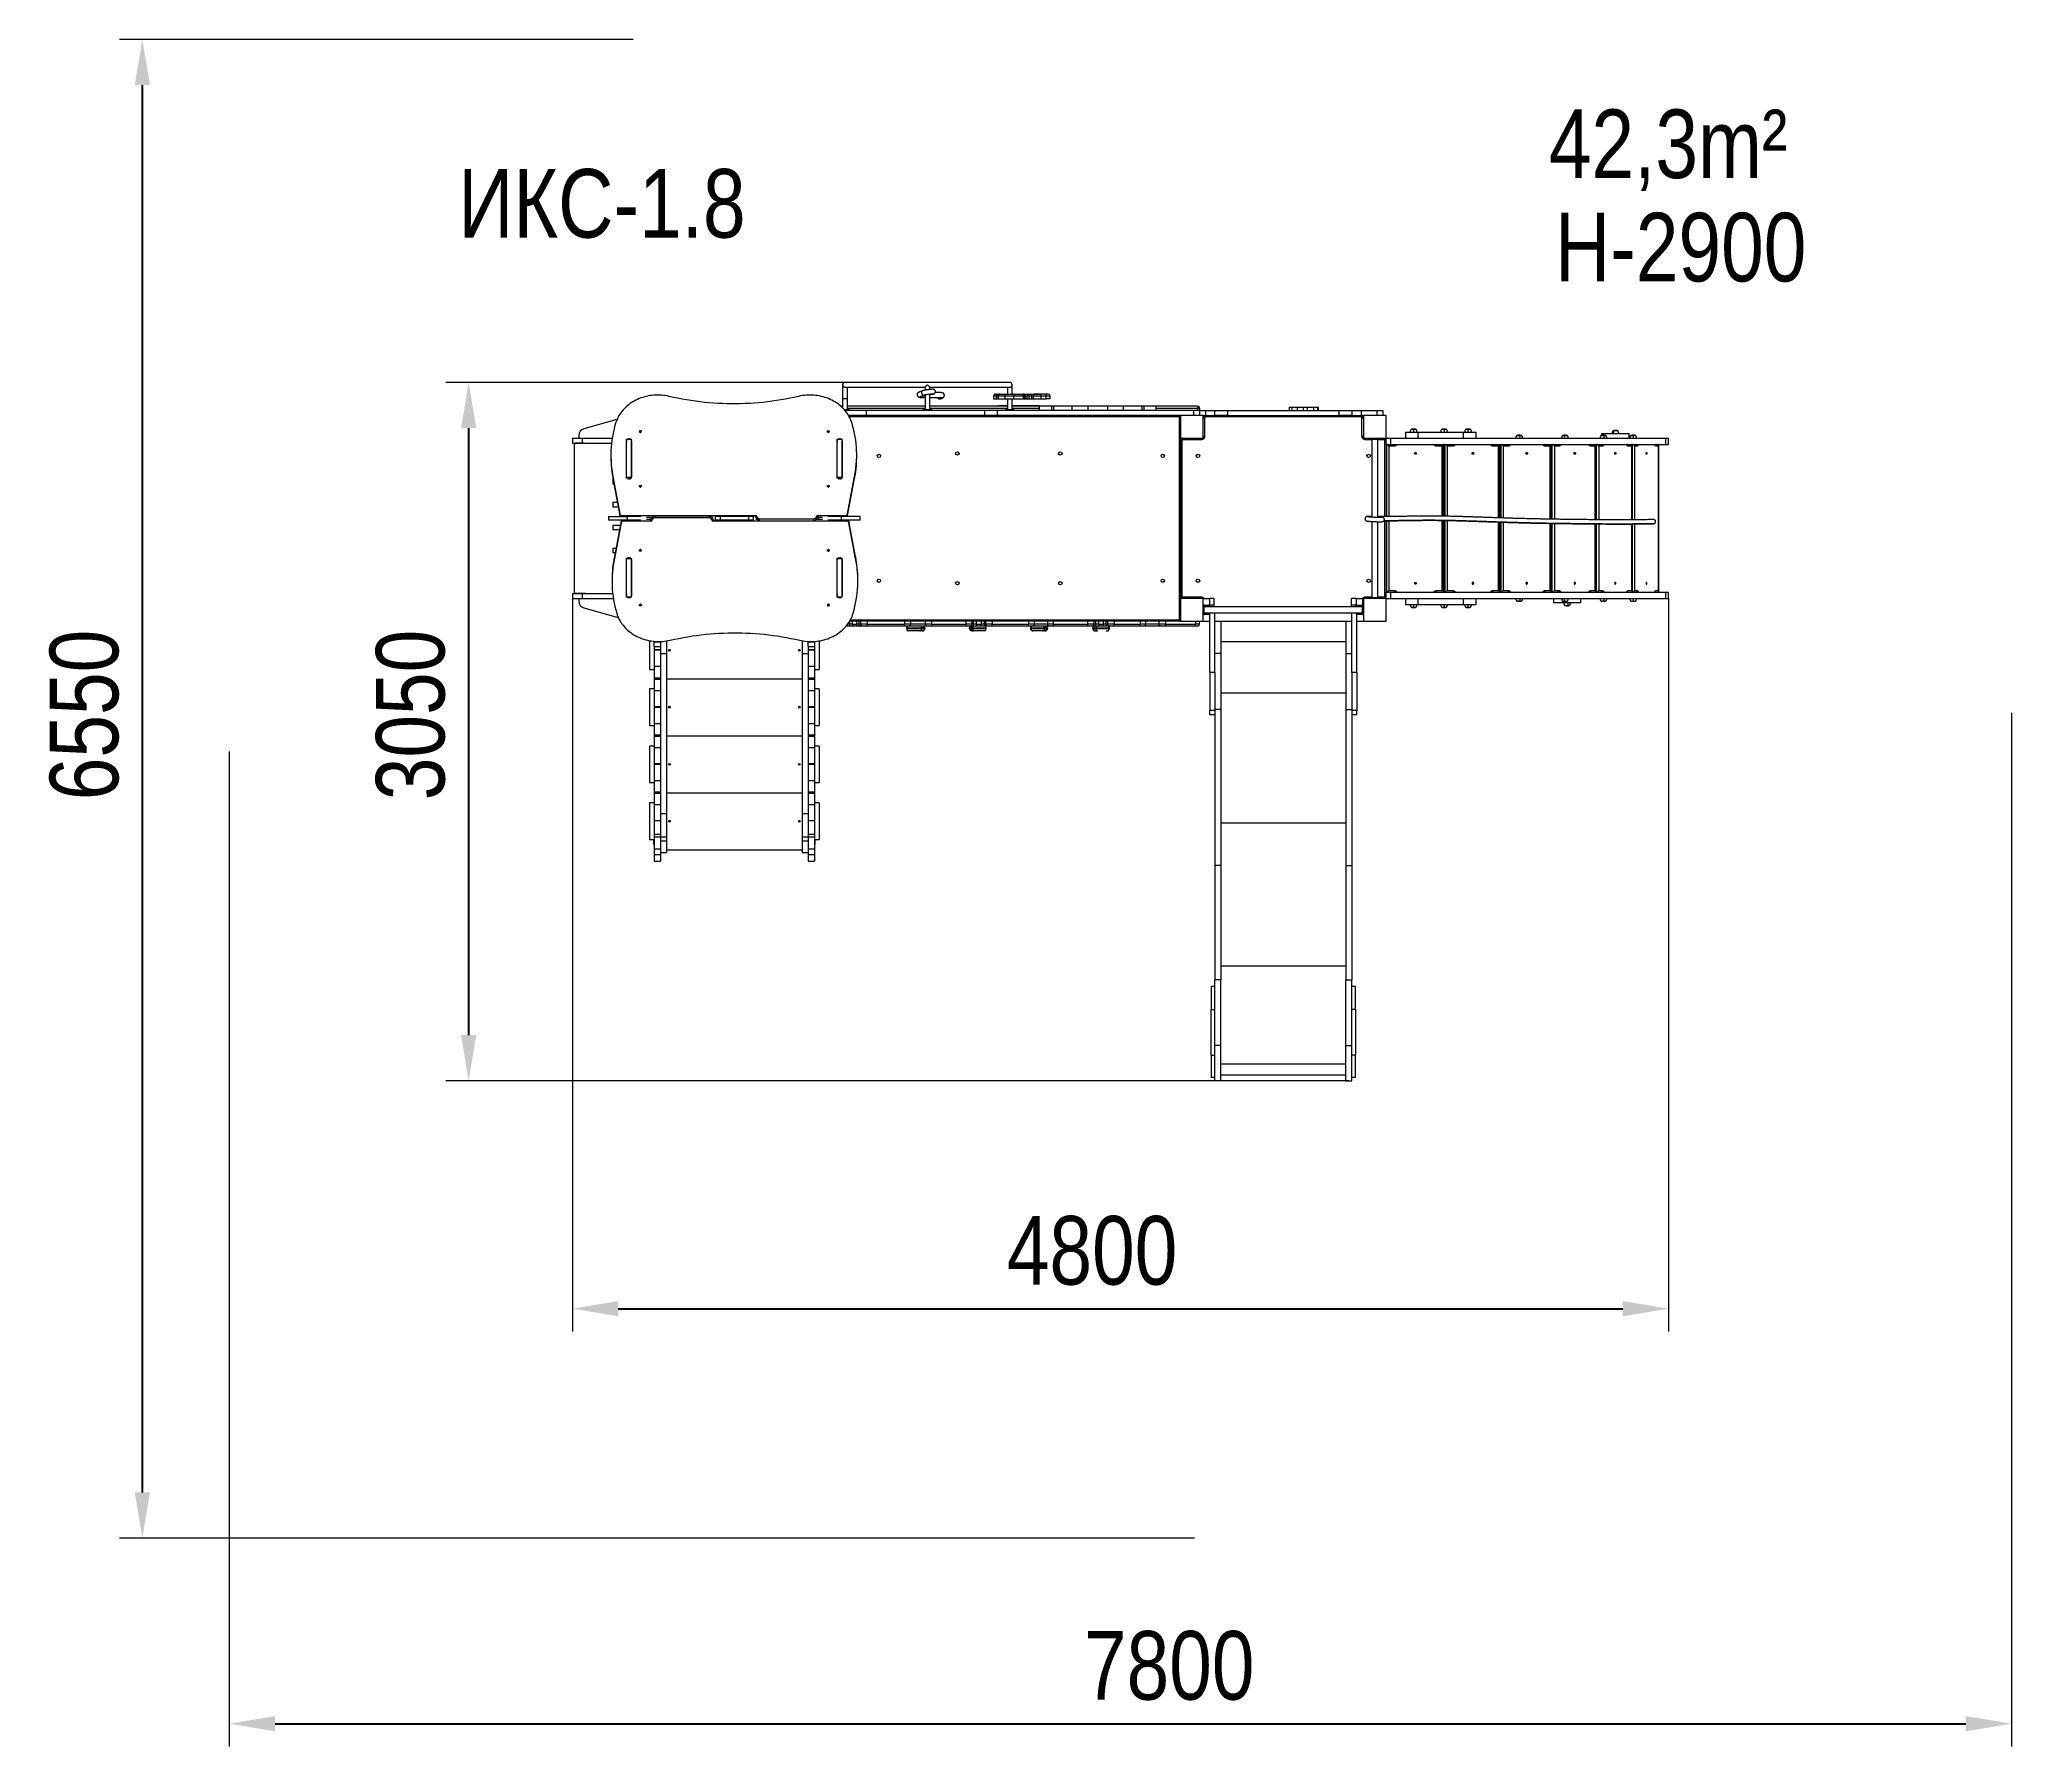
# Model space of a CAD drawing. Header units: millimetres. Extents: x -4444 to 4178, y -4283 to 3184.
import ezdxf

# ---------------------------------------------------------------- set-up
doc = ezdxf.new("R2010")
doc.units = ezdxf.units.MM
for name, color, linetype in [('DIKOM_АРТИКУЛ', 7, 'Continuous'), ('DIKOM_ОБЪЕКТ', 7, 'Continuous'), ('DIKOM_РАЗМЕР_ЗОНА', 7, 'Continuous'), ('DIKOM_РАЗМЕР_ОБЪЕКТА', 7, 'Continuous')]:
    doc.layers.add(name, color=color, linetype=linetype)
doc.styles.add('style1', font='arial.ttf', dxfattribs={"width": 0.8})
doc.dimstyles.new('1-50', dxfattribs={"dimtxt": 300, "dimasz": 200, "dimexe": 100, "dimexo": 0, "dimgap": 100, "dimtad": 1, "dimtxsty": 'style1', "dimcen": 200, "dimclrd": 7, "dimclre": 7, "dimclrt": 7, "dimadec": 1, "dimazin": 2, "dimtfac": 1, "dimtmove": 0, "dimatfit": 2, "dimfxl": 0, "dimlwd": 25, "dimlwe": 18, "dimarcsym": 0})

msp = doc.modelspace()

# ---------------------------------------------------------------- texts
at = {"layer": 'DIKOM_АРТИКУЛ', "insert": (-2612.325, 2616.842), "char_height": 300, "attachment_point": 1, "style": 'style1'}
msp.add_mtext_dynamic_manual_height_columns('ИКС-1.8', width=1667.53662, gutter_width=20, heights=[0], dxfattribs=at)
at = {"layer": 'DIKOM_РАЗМЕР_ОБЪЕКТА', "insert": (2155.256, 2877.28), "char_height": 300, "attachment_point": 1, "style": 'style1'}
msp.add_mtext_dynamic_manual_height_columns('42,3m²', width=1407.28978, gutter_width=20, heights=[0], dxfattribs=at)
at = {"layer": 'DIKOM_РАЗМЕР_ОБЪЕКТА', "insert": (2181.995, 2425.323), "char_height": 300, "width": 1252.54025, "attachment_point": 1, "style": 'style1'}
msp.add_mtext('H-2900', dxfattribs=at)

# ---------------------------------------------------------------- blocks, each defined once
blk = doc.blocks.new('*D9')
at = {"layer": 'Defpoints', "color": 0, "transparency": 16777216}
for p in [(-2113.4, 739.2), (2678.5, 739.2), (2678.5, -2367.6)]:
    blk.add_point(p, dxfattribs=at)
at = {"layer": 'DIKOM_РАЗМЕР_ОБЪЕКТА', "color": 7, "lineweight": 18, "transparency": 16777216}
for p, q in [((-2113.4, 739.2), (-2113.4, -2467.6)), ((2678.5, 739.2), (2678.5, -2467.6))]:
    blk.add_line(p, q, dxfattribs=at)
at = {"layer": 'DIKOM_РАЗМЕР_ОБЪЕКТА', "color": 7, "lineweight": 25, "transparency": 16777216}
blk.add_line((-1913.4, -2367.6), (2478.5, -2367.6), dxfattribs=at)
at = {"layer": 'DIKOM_РАЗМЕР_ОБЪЕКТА', "color": 7, "transparency": 16777216}
for points in [[(-1913.4, -2334.3), (-1913.4, -2400.9), (-2113.4, -2367.6)], [(2478.5, -2334.3), (2478.5, -2400.9), (2678.5, -2367.6)]]:
    blk.add_solid(points, dxfattribs=at)
at = {"layer": 'DIKOM_РАЗМЕР_ОБЪЕКТА', "color": 7, "transparency": 16777216, "insert": (158.5, -2114.4), "char_height": 300, "attachment_point": 5, "style": 'style1'}
blk.add_mtext('4800', dxfattribs=at)
blk = doc.blocks.new('*D10')
at = {"layer": 'Defpoints', "color": 0, "transparency": 16777216}
for p in [(-2567, 1683.7), (-806.9, 1683.7), (1281.1, -1371.2)]:
    blk.add_point(p, dxfattribs=at)
at = {"layer": 'DIKOM_РАЗМЕР_ОБЪЕКТА', "color": 7, "lineweight": 18, "transparency": 16777216}
for p, q in [((-806.9, 1683.7), (-2667, 1683.7)), ((1281.1, -1371.2), (-2667, -1371.2))]:
    blk.add_line(p, q, dxfattribs=at)
at = {"layer": 'DIKOM_РАЗМЕР_ОБЪЕКТА', "color": 7, "lineweight": 25, "transparency": 16777216}
blk.add_line((-2567, -1171.2), (-2567, 1483.7), dxfattribs=at)
at = {"layer": 'DIKOM_РАЗМЕР_ОБЪЕКТА', "color": 7, "transparency": 16777216}
for points in [[(-2600.4, 1483.7), (-2533.7, 1483.7), (-2567, 1683.7)], [(-2600.4, -1171.2), (-2533.7, -1171.2), (-2567, -1371.2)]]:
    blk.add_solid(points, dxfattribs=at)
at = {"layer": 'DIKOM_РАЗМЕР_ОБЪЕКТА', "color": 7, "transparency": 16777216, "insert": (-2820.3, 229.2), "char_height": 300, "attachment_point": 5, "rotation": 90, "style": 'style1'}
blk.add_mtext('3050', dxfattribs=at)
blk = doc.blocks.new('*D11')
at = {"layer": 'Defpoints', "color": 0, "transparency": 16777216}
for p in [(4178.5, 239.2), (-3613.4, 69.4), (4178.5, -4182.7)]:
    blk.add_point(p, dxfattribs=at)
at = {"layer": 'DIKOM_РАЗМЕР_ЗОНА', "color": 7, "lineweight": 18, "transparency": 16777216}
for p, q in [((4178.5, 239.2), (4178.5, -4282.7)), ((-3613.4, 69.4), (-3613.4, -4282.7))]:
    blk.add_line(p, q, dxfattribs=at)
at = {"layer": 'DIKOM_РАЗМЕР_ЗОНА', "color": 7, "lineweight": 25, "transparency": 16777216}
blk.add_line((-3413.4, -4182.7), (3978.5, -4182.7), dxfattribs=at)
at = {"layer": 'DIKOM_РАЗМЕР_ЗОНА', "color": 7, "transparency": 16777216}
for points in [[(-3413.4, -4149.3), (-3413.4, -4216), (-3613.4, -4182.7)], [(3978.5, -4149.3), (3978.5, -4216), (4178.5, -4182.7)]]:
    blk.add_solid(points, dxfattribs=at)
at = {"layer": 'DIKOM_РАЗМЕР_ЗОНА', "color": 7, "transparency": 16777216, "insert": (495.7, -3929.5), "char_height": 300, "attachment_point": 5, "style": 'style1'}
blk.add_mtext('7800', dxfattribs=at)
blk = doc.blocks.new('*D12')
at = {"layer": 'Defpoints', "color": 0, "transparency": 16777216}
for p in [(-3993.6, 3183.7), (-1848.1, 3183.7), (607, -3371.2)]:
    blk.add_point(p, dxfattribs=at)
at = {"layer": 'DIKOM_РАЗМЕР_ЗОНА', "color": 7, "lineweight": 18, "transparency": 16777216}
for p, q in [((-1848.1, 3183.7), (-4093.6, 3183.7)), ((607, -3371.2), (-4093.6, -3371.2))]:
    blk.add_line(p, q, dxfattribs=at)
at = {"layer": 'DIKOM_РАЗМЕР_ЗОНА', "color": 7, "lineweight": 25, "transparency": 16777216}
blk.add_line((-3993.6, -3171.2), (-3993.6, 2983.7), dxfattribs=at)
at = {"layer": 'DIKOM_РАЗМЕР_ЗОНА', "color": 7, "transparency": 16777216}
for points in [[(-4026.9, 2983.7), (-3960.2, 2983.7), (-3993.6, 3183.7)], [(-4026.9, -3171.2), (-3960.2, -3171.2), (-3993.6, -3371.2)]]:
    blk.add_solid(points, dxfattribs=at)
at = {"layer": 'DIKOM_РАЗМЕР_ЗОНА', "color": 7, "transparency": 16777216, "insert": (-4246.7, 229.2), "char_height": 300, "attachment_point": 5, "rotation": 90, "style": 'style1'}
blk.add_mtext('6550', dxfattribs=at)

# ---------------------------------------------------------------- dimensions: what is measured, and where the dimension line sits
at = {"layer": 'DIKOM_РАЗМЕР_ЗОНА'}
dim = msp.add_linear_dim(base=(-3993.559, 3183.714), p1=(607.038, -3371.209), p2=(-1848.084, 3183.714), angle=90, text='6550', dimstyle='1-50', dxfattribs=at)
dim.commit()
dim.dimension.update_dxf_attribs({"geometry": '*D12', "text_midpoint": (-3993.559, 229.214), "dimtype": 160})
dim = msp.add_linear_dim(base=(4178.457, -4182.681), p1=(-3613.425, 69.447), p2=(4178.457, 239.214), text='7800', dimstyle='1-50', dxfattribs=at)
dim.commit()
dim.dimension.update_dxf_attribs({"geometry": '*D11', "text_midpoint": (495.672, -4182.681), "dimtype": 160})
at = {"layer": 'DIKOM_РАЗМЕР_ОБЪЕКТА'}
dim = msp.add_linear_dim(base=(-2567.025, 1683.714), p1=(1281.075, -1371.209), p2=(-806.882, 1683.714), angle=90, text='3050', dimstyle='1-50', dxfattribs=at)
dim.commit()
dim.dimension.update_dxf_attribs({"geometry": '*D10', "text_midpoint": (-2567.025, 229.214), "dimtype": 160})
dim = msp.add_linear_dim(base=(2678.457, -2367.606), p1=(-2113.425, 739.208), p2=(2678.457, 739.208), text='4800', dimstyle='1-50', dxfattribs=at)
dim.commit()
dim.dimension.update_dxf_attribs({"geometry": '*D9', "text_midpoint": (158.473, -2367.606), "dimtype": 160})

# ---------------------------------------------------------------- linework, layer by layer
at = {"layer": 'DIKOM_ОБЪЕКТ', "color": 7, "linetype": 'Continuous', "lineweight": 15}
for p, q in [((-931.925, 1673.214), (-931.925, 1613.214)), ((-201.425, 1683.714), (-921.425, 1683.714)), ((-921.425, 1662.714), (-571.901, 1662.714)), ((-910.925, 1613.214), (-910.925, 1662.714)), ((-571.925, 1662.715), (-571.925, 1649.819)), ((-550.925, 1652.645), (-550.925, 1662.715)), ((-211.925, 1662.757), (-211.925, 1632.635)), ((-190.925, 1632.692), (-190.925, 1673.214)), ((-931.925, 1579.214), (-939.755, 1579.214)), ((-931.925, 1613.214), (-931.925, 1571.904)), ((-931.925, 1613.214), (-910.925, 1613.214)), ((-921.425, 1563.214), (-923.753, 1563.214)), ((-906.425, 1563.214), (-921.425, 1563.214)), ((-827.887, 1560.214), (-921.184, 1560.214)), ((-910.925, 1563.214), (-910.925, 1613.214)), ((-571.925, 1579.214), (-910.925, 1579.214)), ((-571.925, 1569.214), (-910.925, 1569.214)), ((-906.425, 1563.214), (-906.425, 1560.214)), ((-901.425, 1563.214), (-906.425, 1563.214)), ((-901.425, 1563.214), (-901.425, 1560.214)), ((-311.17, 1560.214), (-827.887, 1560.214)), ((-827.887, 1539.214), (-827.887, 1560.214)), ((-581.425, 1563.214), (-581.425, 1560.214)), ((-576.425, 1563.214), (-581.425, 1563.214)), ((-576.425, 1563.214), (-576.425, 1560.214)), ((-546.425, 1563.214), (-576.425, 1563.214)), ((-571.925, 1628.8), (-571.925, 1563.214)), ((-550.925, 1563.214), (-550.925, 1631.494)), ((-211.925, 1579.214), (-550.925, 1579.214)), ((-211.925, 1569.214), (-550.925, 1569.214)), ((-546.425, 1560.214), (-546.425, 1563.214)), ((-541.425, 1563.214), (-546.425, 1563.214)), ((-541.425, 1563.214), (-541.425, 1560.214)), ((-507.269, 1611.414), (-504.796, 1612.151)), ((-311.17, 1560.214), (-311.17, 1539.214)), ((-255.598, 1560.214), (-311.17, 1560.214)), ((-271.781, 1624.635), (-271.781, 1611.635)), ((-271.781, 1624.635), (-271.042, 1624.635)), ((-271.781, 1611.635), (-260.278, 1611.635)), ((-271.042, 1624.635), (-260.278, 1624.635)), ((-260.278, 1624.635), (-252.405, 1624.635)), ((-260.278, 1624.635), (-260.278, 1611.635)), ((-260.278, 1611.635), (-252.405, 1611.635)), ((-256.52, 1632.635), (-246.679, 1632.635)), ((-255.598, 1539.214), (-255.598, 1560.214)), ((602.676, 1560.214), (-255.598, 1560.214)), ((-252.405, 1611.635), (-252.405, 1624.635)), ((-252.405, 1624.635), (-251.459, 1624.635)), ((-252.405, 1611.635), (-251.459, 1611.635)), ((-251.459, 1624.635), (-251.459, 1611.635)), ((-251.459, 1624.635), (-250.72, 1624.635)), ((-251.459, 1611.635), (-223.431, 1611.635)), ((-250.72, 1624.635), (-223.431, 1624.635)), ((-228.838, 1581.214), (-248.838, 1581.214)), ((-248.838, 1581.214), (-248.838, 1579.214)), ((-228.962, 1581.214), (-228.962, 1579.214)), ((-228.951, 1581.214), (-228.962, 1581.214)), ((-211.925, 1581.214), (-228.951, 1581.214)), ((-228.951, 1579.214), (-228.951, 1581.214)), ((-225.768, 1632.635), (-175.395, 1632.635)), ((-223.431, 1624.635), (-182.904, 1624.635)), ((-223.431, 1624.635), (-223.431, 1611.635)), ((-223.431, 1611.635), (-182.904, 1611.635)), ((-221.425, 1563.214), (-221.425, 1560.214)), ((-216.425, 1563.214), (-221.425, 1563.214)), ((-216.425, 1560.214), (-216.425, 1563.214)), ((-201.425, 1563.214), (-216.425, 1563.214)), ((-211.925, 1611.635), (-211.925, 1563.214)), ((-186.425, 1563.214), (-201.425, 1563.214)), ((-190.925, 1563.214), (-190.925, 1611.635)), ((-167.157, 1581.214), (-190.925, 1581.214)), ((-72.516, 1579.214), (-190.925, 1579.214)), ((-72.516, 1569.214), (-190.925, 1569.214)), ((-186.425, 1563.214), (-186.425, 1560.214)), ((-181.425, 1563.214), (-186.425, 1563.214)), ((-182.904, 1611.635), (-182.904, 1624.635)), ((-182.904, 1624.635), (-182.722, 1624.635)), ((-182.904, 1611.635), (-142.621, 1611.635)), ((-182.722, 1624.635), (-142.621, 1624.635)), ((-181.425, 1563.214), (-181.425, 1560.214)), ((-167.157, 1581.214), (-167.157, 1579.214)), ((-167.059, 1581.214), (-167.059, 1579.214)), ((-159.918, 1581.214), (-167.059, 1581.214)), ((-72.516, 1581.214), (-159.918, 1581.214)), ((-159.918, 1581.214), (-159.918, 1579.214)), ((-142.621, 1624.635), (-142.621, 1611.635)), ((-142.621, 1624.635), (-136.718, 1624.635)), ((-142.621, 1611.635), (-136.718, 1611.635)), ((-139.028, 1632.502), (-140.433, 1632.635)), ((-136.718, 1611.635), (-136.718, 1624.635)), ((-136.718, 1624.635), (-132.194, 1624.635)), ((-136.718, 1611.635), (-132.194, 1611.635)), ((-132.194, 1611.635), (-132.194, 1624.635)), ((-132.194, 1624.635), (-125.703, 1624.635)), ((-132.194, 1611.635), (-125.703, 1611.635)), ((-117.251, 1624.635), (-125.703, 1624.635)), ((-125.703, 1611.635), (-125.703, 1624.635)), ((-125.703, 1611.635), (-117.251, 1611.635)), ((-117.976, 1632.635), (-109.523, 1632.635)), ((-117.251, 1624.635), (-106.466, 1624.635)), ((-117.251, 1611.635), (-117.251, 1624.635)), ((-117.251, 1611.635), (-106.466, 1611.635)), ((-106.466, 1624.635), (-97.419, 1624.635)), ((-106.466, 1624.635), (-106.466, 1611.635)), ((-106.466, 1611.635), (-97.419, 1611.635)), ((-97.419, 1611.635), (-97.419, 1624.635)), ((-97.419, 1624.635), (-64.237, 1624.635)), ((-97.419, 1611.635), (-64.237, 1611.635)), ((-43.587, 1632.635), (-72.983, 1632.635)), ((-72.516, 1581.214), (-72.516, 1560.214)), ((-72.516, 1581.214), (-19.502, 1581.214)), ((-64.237, 1611.635), (-64.237, 1624.635)), ((-64.237, 1624.635), (-41.785, 1624.635)), ((-64.237, 1611.635), (-41.785, 1611.635)), ((-32.979, 1632.635), (-43.587, 1632.635)), ((-41.785, 1611.635), (-41.785, 1624.635)), ((-41.785, 1624.635), (-24.979, 1624.635)), ((-24.979, 1611.635), (-41.785, 1611.635)), ((-24.979, 1611.635), (-24.979, 1624.635)), ((-19.502, 1581.214), (-19.502, 1560.214)), ((-19.502, 1581.214), (-10.467, 1581.214)), ((-10.467, 1581.214), (-10.467, 1560.214)), ((-10.467, 1581.214), (70.36, 1581.214)), ((70.36, 1581.214), (70.36, 1560.214)), ((70.36, 1581.214), (139.333, 1581.214)), ((139.333, 1581.214), (139.333, 1560.214)), ((139.333, 1581.214), (227.333, 1581.214)), ((227.333, 1560.214), (227.333, 1581.214)), ((227.333, 1581.214), (296.307, 1581.214)), ((296.307, 1560.214), (296.307, 1581.214)), ((296.307, 1581.214), (377.133, 1581.214)), ((377.133, 1560.214), (377.133, 1581.214)), ((377.133, 1581.214), (386.169, 1581.214)), ((386.169, 1560.214), (386.169, 1581.214)), ((386.169, 1581.214), (439.183, 1581.214)), ((439.183, 1560.214), (439.183, 1581.214)), ((439.183, 1581.214), (461.717, 1581.214)), ((619.575, 1579.214), (439.183, 1579.214)), ((619.575, 1569.214), (439.183, 1569.214)), ((461.717, 1581.214), (468.858, 1581.214)), ((461.717, 1579.214), (461.717, 1581.214)), ((468.858, 1579.214), (468.858, 1581.214)), ((468.955, 1581.214), (530.744, 1581.214)), ((468.955, 1579.214), (468.955, 1581.214)), ((530.744, 1581.214), (530.754, 1581.214)), ((530.744, 1581.214), (530.744, 1579.214)), ((530.754, 1579.214), (530.754, 1581.214)), ((530.754, 1581.214), (530.801, 1581.214)), ((530.801, 1581.214), (550.801, 1581.214)), ((530.801, 1579.214), (530.801, 1581.214)), ((550.801, 1579.214), (550.801, 1581.214)), ((602.676, 1539.214), (602.676, 1560.214)), ((628.575, 1560.214), (602.676, 1560.214)), ((619.575, 1579.214), (619.575, 1569.214)), ((629.575, 1569.214), (619.575, 1569.214)), ((619.575, 1569.214), (619.575, 1560.214)), ((628.575, 1560.214), (628.575, 1539.214)), ((628.575, 1560.214), (654.575, 1560.214)), ((629.575, 1560.214), (629.575, 1569.214)), ((654.575, 1560.214), (654.575, 1539.214)), ((654.575, 1560.214), (694.575, 1560.214)), ((694.575, 1560.214), (749.847, 1560.214)), ((694.575, 1539.214), (694.575, 1560.214)), ((749.847, 1560.214), (749.847, 1539.214)), ((749.847, 1560.214), (1239.304, 1560.214)), ((1020.318, 1575.214), (1020.318, 1560.214)), ((1020.318, 1575.214), (1033.39, 1575.214)), ((1033.39, 1560.214), (1033.39, 1575.214)), ((1033.39, 1575.214), (1057.179, 1575.214)), ((1057.179, 1560.214), (1057.179, 1575.214)), ((1057.179, 1575.214), (1081.738, 1575.214)), ((1081.738, 1575.214), (1081.738, 1560.214)), ((1081.738, 1575.214), (1099.607, 1575.214)), ((1099.607, 1560.214), (1099.607, 1575.214)), ((1099.607, 1575.214), (1127.32, 1575.214)), ((1127.32, 1560.214), (1127.32, 1575.214)), ((1127.32, 1575.214), (1145.207, 1575.214)), ((1145.207, 1560.214), (1145.207, 1575.214)), ((1145.207, 1575.214), (1147.897, 1575.214)), ((1147.897, 1560.214), (1147.897, 1575.214)), ((1239.304, 1560.214), (1294.575, 1560.214)), ((1239.304, 1539.214), (1239.304, 1560.214)), ((1294.575, 1560.214), (1294.575, 1539.214)), ((1294.575, 1560.214), (1334.575, 1560.214)), ((1334.575, 1560.214), (1334.575, 1539.214)), ((1334.575, 1560.214), (1404.575, 1560.214)), ((1404.575, 1539.214), (1404.575, 1560.214)), ((1404.575, 1560.214), (1429.575, 1560.214)), ((1429.575, 1560.214), (1429.575, 1539.214)), ((-1918.623, 1521.519), (-2063.514, 1480.949)), ((-827.887, 1539.214), (-906.259, 1539.214)), ((-903.4, 1534.214), (539.575, 1534.214)), ((-311.17, 1539.214), (-827.887, 1539.214)), ((-255.598, 1539.214), (-311.17, 1539.214)), ((544.575, 1539.214), (-255.598, 1539.214)), ((539.575, 1534.214), (539.575, 644.214)), ((544.575, 1539.214), (544.575, 1439.214)), ((644.575, 1539.214), (544.575, 1539.214)), ((644.575, 1539.214), (654.575, 1539.214)), ((644.575, 1439.214), (644.575, 1539.214)), ((644.575, 1529.214), (650.575, 1529.214)), ((650.575, 1529.214), (650.575, 1447.214)), ((654.575, 1539.214), (694.575, 1539.214)), ((654.575, 1533.214), (654.575, 1539.214)), ((1334.575, 1533.214), (654.575, 1533.214)), ((749.847, 1539.214), (694.575, 1539.214)), ((749.847, 1539.214), (1239.304, 1539.214)), ((1294.575, 1539.214), (1239.304, 1539.214)), ((1294.575, 1539.214), (1334.575, 1539.214)), ((1334.575, 1539.214), (1344.575, 1539.214)), ((1334.575, 1539.214), (1334.575, 1533.214)), ((1338.575, 1447.214), (1338.575, 1529.214)), ((1338.575, 1529.214), (1344.575, 1529.214)), ((1344.575, 1539.214), (1344.575, 1439.214)), ((1444.575, 1539.214), (1344.575, 1539.214)), ((1444.575, 1439.214), (1444.575, 1539.214)), ((1529.149, 1466.214), (1529.149, 1439.214)), ((1529.149, 1466.214), (1582.448, 1466.214)), ((1574.758, 1478.214), (1553.158, 1478.214)), ((1556.007, 1478.758), (1556.458, 1478.826)), ((1556.444, 1478.75), (1556.088, 1478.757)), ((1557.07, 1478.843), (1556.444, 1478.75)), ((1556.546, 1478.828), (1556.823, 1478.835)), ((1556.823, 1478.835), (1556.832, 1478.837)), ((1556.823, 1478.835), (1556.823, 1478.806)), ((1556.832, 1478.837), (1557.285, 1478.924)), ((1556.832, 1478.837), (1556.832, 1478.808)), ((1557.6, 1478.98), (1557.07, 1478.843)), ((1557.456, 1478.957), (1557.554, 1478.968)), ((1557.881, 1479.013), (1557.878, 1479.013)), ((1559.079, 1479.075), (1557.948, 1479.02)), ((1558.33, 1479.041), (1559.25, 1479.11)), ((1559.781, 1479.133), (1559.079, 1479.075)), ((1559.25, 1479.11), (1559.264, 1479.111)), ((1559.25, 1479.11), (1559.25, 1479.089)), ((1559.264, 1479.111), (1559.264, 1479.09)), ((1559.478, 1479.137), (1559.781, 1479.133)), ((1560.148, 1479.199), (1560.199, 1479.204)), ((1562.419, 1479.267), (1560.537, 1479.222)), ((1560.585, 1479.257), (1560.585, 1479.238)), ((1560.599, 1479.222), (1560.605, 1479.225)), ((1563.299, 1479.267), (1562.881, 1479.267)), ((1564.143, 1479.267), (1563.299, 1479.267)), ((1564.164, 1479.266), (1563.953, 1479.265)), ((1564.361, 1479.267), (1564.143, 1479.267)), ((1564.356, 1479.266), (1564.164, 1479.266)), ((1565.411, 1479.267), (1565.15, 1479.267)), ((1565.383, 1479.267), (1565.563, 1479.267)), ((1566.366, 1479.243), (1566.156, 1479.261)), ((1566.817, 1479.23), (1566.366, 1479.243)), ((1567.628, 1479.194), (1567.449, 1479.197)), ((1568.079, 1479.169), (1567.628, 1479.194)), ((1567.908, 1479.171), (1568.079, 1479.169)), ((1569.407, 1479.069), (1569.002, 1479.114)), ((1571.14, 1478.873), (1570.393, 1478.968)), ((1571.642, 1478.795), (1570.437, 1478.956)), ((1571.071, 1478.883), (1570.546, 1478.941)), ((1571.527, 1478.797), (1571.642, 1478.795)), ((1582.448, 1466.214), (1582.448, 1439.214)), ((1582.448, 1466.214), (1782.252, 1466.214)), ((1708.6, 1478.214), (1687, 1478.214)), ((1689.853, 1478.758), (1690.304, 1478.826)), ((1690.268, 1478.75), (1689.936, 1478.757)), ((1690.894, 1478.843), (1690.268, 1478.75)), ((1690.394, 1478.828), (1690.651, 1478.835)), ((1690.651, 1478.835), (1690.66, 1478.837)), ((1690.651, 1478.835), (1690.651, 1478.807)), ((1690.66, 1478.837), (1691.118, 1478.923)), ((1690.66, 1478.837), (1690.66, 1478.808)), ((1691.44, 1478.98), (1690.894, 1478.843)), ((1691.303, 1478.957), (1691.387, 1478.967)), ((1691.741, 1479.015), (1691.738, 1479.015)), ((1692.905, 1479.075), (1691.789, 1479.02)), ((1692.188, 1479.042), (1693.08, 1479.11)), ((1693.608, 1479.133), (1692.905, 1479.075)), ((1693.08, 1479.11), (1693.094, 1479.111)), ((1693.08, 1479.11), (1693.08, 1479.089)), ((1693.094, 1479.111), (1693.094, 1479.09)), ((1693.193, 1479.14), (1693.193, 1479.098)), ((1693.323, 1479.137), (1693.608, 1479.133)), ((1693.986, 1479.199), (1694.043, 1479.204)), ((1696.26, 1479.267), (1694.379, 1479.222)), ((1694.425, 1479.257), (1694.425, 1479.24)), ((1694.438, 1479.222), (1694.447, 1479.225)), ((1697.132, 1479.267), (1696.729, 1479.267)), ((1697.975, 1479.267), (1697.132, 1479.267)), ((1697.995, 1479.266), (1697.783, 1479.265)), ((1698.195, 1479.267), (1697.975, 1479.267)), ((1698.19, 1479.266), (1697.995, 1479.266)), ((1699.255, 1479.267), (1698.99, 1479.267)), ((1699.226, 1479.267), (1699.405, 1479.267)), ((1700.197, 1479.243), (1699.999, 1479.261)), ((1700.649, 1479.23), (1700.197, 1479.243)), ((1701.461, 1479.194), (1701.289, 1479.197)), ((1701.912, 1479.169), (1701.461, 1479.194)), ((1701.746, 1479.171), (1701.912, 1479.169)), ((1703.352, 1479.057), (1702.843, 1479.114)), ((1704.978, 1478.873), (1704.231, 1478.968)), ((1705.478, 1478.795), (1704.272, 1478.956)), ((1704.908, 1478.883), (1704.345, 1478.946)), ((1705.363, 1478.798), (1705.478, 1478.795)), ((1782.252, 1439.214), (1782.252, 1466.214)), ((1782.252, 1466.214), (1837.435, 1466.214)), ((1813.426, 1478.214), (1791.826, 1478.214)), ((1794.749, 1478.758), (1795.203, 1478.826)), ((1794.914, 1478.75), (1794.809, 1478.755)), ((1795.544, 1478.843), (1794.914, 1478.75)), ((1795.203, 1478.826), (1795.203, 1478.793)), ((1795.264, 1478.83), (1795.341, 1478.835)), ((1795.341, 1478.835), (1795.35, 1478.837)), ((1795.341, 1478.835), (1795.341, 1478.813)), ((1795.35, 1478.837), (1795.823, 1478.903)), ((1795.35, 1478.837), (1795.35, 1478.814)), ((1796.189, 1478.965), (1795.544, 1478.843)), ((1797.566, 1479.075), (1796.751, 1479.027)), ((1797.182, 1479.056), (1797.781, 1479.11)), ((1798.274, 1479.133), (1797.566, 1479.075)), ((1797.781, 1479.11), (1797.795, 1479.111)), ((1797.781, 1479.11), (1797.781, 1479.092)), ((1797.795, 1479.111), (1797.795, 1479.093)), ((1798.109, 1479.14), (1798.109, 1479.119)), ((1798.176, 1479.137), (1798.274, 1479.133)), ((1801.08, 1479.267), (1799.205, 1479.222)), ((1799.234, 1479.257), (1799.234, 1479.243)), ((1799.235, 1479.222), (1799.26, 1479.224)), ((1801.867, 1479.267), (1801.632, 1479.267)), ((1802.695, 1479.267), (1801.867, 1479.267)), ((1802.703, 1479.266), (1802.473, 1479.265)), ((1802.928, 1479.267), (1802.695, 1479.267)), ((1802.923, 1479.266), (1802.703, 1479.266)), ((1804.076, 1479.267), (1804.23, 1479.267)), ((1804.903, 1479.243), (1804.824, 1479.261)), ((1805.357, 1479.23), (1804.903, 1479.243)), ((1806.174, 1479.194), (1806.094, 1479.197)), ((1806.628, 1479.169), (1806.174, 1479.194)), ((1806.549, 1479.172), (1806.628, 1479.169)), ((1809.687, 1478.888), (1807.669, 1479.114)), ((1807.682, 1479.113), (1807.695, 1479.111)), ((1809.742, 1478.873), (1808.99, 1478.968)), ((1808.99, 1478.951), (1808.99, 1478.968)), ((1810.215, 1478.795), (1809.002, 1478.956)), ((1809.687, 1478.888), (1809.742, 1478.873)), ((1810.144, 1478.799), (1810.215, 1478.795)), ((1837.435, 1439.214), (1837.435, 1466.214)), ((2457.194, 1472.214), (2435.594, 1472.214)), ((2443.522, 1473.243), (2443.132, 1473.228)), ((2443.203, 1473.254), (2443.203, 1473.219)), ((2445.575, 1473.267), (2445.033, 1473.267)), ((2445.481, 1473.267), (2445.156, 1473.265)), ((2445.839, 1473.266), (2445.839, 1473.27)), ((2447.179, 1473.243), (2448.109, 1473.261)), ((2447.557, 1473.23), (2447.179, 1473.243)), ((2447.643, 1473.267), (2447.616, 1473.267)), ((2447.868, 1473.267), (2447.655, 1473.267)), ((2448.237, 1473.194), (2450.181, 1473.201)), ((2448.615, 1473.169), (2448.237, 1473.194)), ((2450.559, 1473.175), (2448.615, 1473.169)), ((2449.122, 1473.248), (2449.5, 1473.235)), ((2450.001, 1473.212), (2449.645, 1473.229)), ((2450.181, 1473.201), (2450.559, 1473.175)), ((2451.602, 1472.795), (2450.592, 1472.956)), ((2451.451, 1472.873), (2450.825, 1472.968)), ((2450.825, 1472.919), (2450.825, 1472.968)), ((2451.451, 1472.873), (2451.451, 1472.819)), ((2453.545, 1472.803), (2451.602, 1472.795)), ((2452.302, 1472.975), (2452.94, 1472.879)), ((2452.492, 1472.97), (2453.545, 1472.803)), ((2452.492, 1472.947), (2452.492, 1472.97)), ((-2113.425, 1439.214), (-2113.425, 1418.214)), ((-2113.425, 1439.214), (-2070.741, 1439.214)), ((-2113.425, 1418.214), (-2070.741, 1418.214)), ((-2105.425, 1411.214), (-2105.425, 767.214)), ((-2061.425, 1417.214), (-2099.425, 1417.214)), ((-2085.425, 1452.06), (-2085.425, 1445.214)), ((-2070.741, 1439.214), (-2070.741, 1418.214)), ((-2070.741, 1439.214), (-1939.485, 1439.214)), ((-2070.741, 1418.214), (-1942.273, 1418.214)), ((-1877.175, 1269.874), (-1877.175, 1428.789)), ((-1876.425, 1433.619), (-1876.425, 1434.69)), ((-1855.425, 1433.619), (-1876.425, 1433.619)), ((-1876.425, 1267.227), (-1876.425, 1433.619)), ((-1858.336, 1434.732), (-1873.514, 1434.732)), ((-1868.175, 1436.583), (-1863.675, 1436.583)), ((-1868.175, 1436.583), (-1868.175, 1434.732)), ((-1863.675, 1436.583), (-1863.675, 1434.732)), ((-1855.425, 1433.619), (-1855.425, 1434.69)), ((-1855.425, 1267.227), (-1855.425, 1433.619)), ((-1855.425, 1423.343), (-1854.993, 1423.343)), ((-1854.675, 1428.789), (-1854.675, 1269.874)), ((-956.175, 1269.874), (-956.175, 1428.789)), ((-955.857, 1423.343), (-955.425, 1423.343)), ((-955.425, 1433.619), (-955.425, 1434.69)), ((-934.425, 1433.619), (-955.425, 1433.619)), ((-955.425, 1267.227), (-955.425, 1433.619)), ((-937.336, 1434.732), (-952.514, 1434.732)), ((-947.175, 1436.583), (-942.675, 1436.583)), ((-947.175, 1434.732), (-947.175, 1436.583)), ((-942.675, 1436.583), (-942.675, 1434.732)), ((-934.425, 1433.619), (-934.425, 1434.69)), ((-934.425, 1267.227), (-934.425, 1433.619)), ((-933.675, 1428.789), (-933.675, 1269.874)), ((544.575, 1439.214), (644.575, 1439.214)), ((544.575, 1439.214), (544.575, 739.214)), ((544.575, 1429.214), (550.575, 1429.214)), ((550.575, 1429.214), (550.575, 749.214)), ((554.575, 1433.214), (554.575, 1439.214)), ((636.575, 1433.214), (554.575, 1433.214)), ((636.575, 1439.214), (636.575, 1433.214)), ((650.575, 1447.214), (644.575, 1447.214)), ((1344.575, 1447.214), (1338.575, 1447.214)), ((1344.575, 1439.214), (1444.575, 1439.214)), ((1352.575, 1433.214), (1352.575, 1439.214)), ((1381.075, 1433.214), (1352.575, 1433.214)), ((1374.575, 1439.214), (1374.575, 1435.214)), ((1374.575, 1435.214), (1414.575, 1435.214)), ((1381.075, 1435.214), (1381.075, 1095.33)), ((1408.075, 1094.055), (1408.075, 1435.214)), ((1434.575, 1433.214), (1408.075, 1433.214)), ((1414.575, 1435.214), (1414.575, 1439.214)), ((1434.575, 1439.214), (1434.575, 1433.214)), ((1438.575, 1429.214), (1444.575, 1429.214)), ((1438.575, 1098.002), (1438.575, 1429.214)), ((1444.575, 1412.214), (1444.575, 1439.214)), ((1444.575, 1439.214), (1465.384, 1439.214)), ((1444.575, 1412.214), (1465.384, 1412.214)), ((1444.575, 1412.214), (1444.575, 1098.024)), ((1445.677, 1412.158), (1445.677, 1098.028)), ((1445.733, 1412.214), (1445.733, 1098.028)), ((1447.371, 1098.04), (1447.371, 1412.214)), ((1479.998, 1405.214), (1455.198, 1405.214)), ((1455.198, 1405.214), (1455.198, 1098.104)), ((1465.384, 1412.214), (1465.384, 1439.214)), ((1465.384, 1439.214), (2666.92, 1439.214)), ((1465.384, 1412.214), (2666.92, 1412.214)), ((1663.793, 1412.097), (1663.168, 1412.214)), ((1689.315, 1405.214), (1664.515, 1405.214)), ((1689.315, 1099.919), (1689.315, 1405.214)), ((1695.433, 1099.835), (1695.433, 1412.158)), ((1698.093, 1411.882), (1695.433, 1411.882)), ((1698.093, 1411.852), (1698.093, 1099.798)), ((1698.455, 1412.214), (1698.455, 1099.791)), ((1702.583, 1099.72), (1702.583, 1412.214)), ((1735.149, 1405.214), (1711.443, 1405.214)), ((1711.443, 1405.214), (1711.443, 1099.567)), ((1909.705, 1412.097), (1909.082, 1412.214)), ((1935.229, 1405.214), (1911.523, 1405.214)), ((1935.229, 1092.693), (1935.229, 1405.214)), ((1940.007, 1092.53), (1940.007, 1411.852)), ((1940.061, 1412.214), (1940.061, 1092.528)), ((1946.519, 1092.308), (1946.519, 1412.214)), ((1977.768, 1405.214), (1956.071, 1405.214)), ((1956.071, 1405.214), (1956.071, 1091.99)), ((2036.955, 1451.214), (2015.355, 1451.214)), ((2018.186, 1451.758), (2018.626, 1451.826)), ((2019.061, 1451.75), (2018.186, 1451.758)), ((2018.626, 1451.826), (2019.358, 1451.835)), ((2019.672, 1451.843), (2019.061, 1451.75)), ((2019.358, 1451.835), (2019.367, 1451.837)), ((2019.358, 1451.835), (2019.358, 1451.795)), ((2019.367, 1451.837), (2019.6, 1451.957)), ((2019.367, 1451.837), (2019.367, 1451.796)), ((2019.6, 1451.957), (2020.044, 1452.009)), ((2019.6, 1451.957), (2019.6, 1451.832)), ((2019.878, 1451.98), (2019.672, 1451.843)), ((2019.928, 1451.994), (2019.919, 1451.993)), ((2020.044, 1452.009), (2021.733, 1452.11)), ((2021.633, 1452.075), (2020.212, 1452.02)), ((2022.318, 1452.133), (2021.633, 1452.075)), ((2021.733, 1452.11), (2021.747, 1452.111)), ((2021.733, 1452.11), (2021.733, 1452.083)), ((2021.747, 1452.111), (2021.747, 1452.084)), ((2021.811, 1452.137), (2022.318, 1452.133)), ((2025.652, 1452.267), (2024.958, 1452.267)), ((2026.524, 1452.267), (2025.673, 1452.267)), ((2025.702, 1452.267), (2025.722, 1452.267)), ((2026.566, 1452.267), (2026.389, 1452.265)), ((2027.567, 1452.267), (2027.513, 1452.267)), ((2027.544, 1452.267), (2027.74, 1452.267)), ((2028.744, 1452.243), (2028.418, 1452.257)), ((2029.184, 1452.23), (2028.744, 1452.243)), ((2028.887, 1452.237), (2028.935, 1452.237)), ((2029.976, 1452.194), (2029.732, 1452.196)), ((2030.416, 1452.169), (2029.976, 1452.194)), ((2030.201, 1452.17), (2030.416, 1452.169)), ((2033.656, 1451.828), (2032.717, 1451.956)), ((2033.35, 1451.873), (2032.814, 1451.943)), ((2136.35, 1412.097), (2135.748, 1412.214)), ((2160.892, 1405.214), (2139.195, 1405.214)), ((2160.892, 1086.921), (2160.892, 1405.214)), ((2164.414, 1086.864), (2164.414, 1411.289)), ((2169.768, 1086.779), (2169.768, 1412.214)), ((2198.495, 1405.214), (2179.644, 1405.214)), ((2179.644, 1405.214), (2179.644, 1086.624)), ((2236.718, 1451.214), (2215.118, 1451.214)), ((2218.586, 1451.843), (2217.958, 1451.75)), ((2217.958, 1451.75), (2218.067, 1451.753)), ((2218.469, 1451.835), (2218.479, 1451.837)), ((2218.469, 1451.835), (2218.469, 1451.826)), ((2218.479, 1451.837), (2218.722, 1451.859)), ((2218.479, 1451.837), (2218.479, 1451.827)), ((2219.105, 1451.908), (2218.586, 1451.843)), ((2220.599, 1452.075), (2220.305, 1452.046)), ((2221.304, 1452.133), (2220.599, 1452.075)), ((2220.892, 1452.11), (2220.906, 1452.111)), ((2220.892, 1452.11), (2220.892, 1452.099)), ((2220.906, 1452.111), (2220.992, 1452.109)), ((2220.906, 1452.111), (2220.906, 1452.1)), ((2221.449, 1452.135), (2221.304, 1452.133)), ((2225.766, 1452.267), (2224.98, 1452.267)), ((2225.749, 1452.267), (2225.486, 1452.265)), ((2225.986, 1452.266), (2225.749, 1452.267)), ((2225.988, 1452.267), (2225.766, 1452.267)), ((2227.389, 1452.267), (2226.608, 1452.267)), ((2227.35, 1452.267), (2227.492, 1452.267)), ((2227.389, 1452.267), (2227.393, 1452.267)), ((2227.492, 1452.267), (2227.907, 1452.262)), ((2227.905, 1452.243), (2228.078, 1452.261)), ((2228.357, 1452.23), (2227.905, 1452.243)), ((2228.078, 1452.261), (2228.078, 1452.238)), ((2228.081, 1452.261), (2228.139, 1452.26)), ((2228.139, 1452.26), (2228.139, 1452.236)), ((2229.171, 1452.194), (2229.401, 1452.198)), ((2229.623, 1452.169), (2229.171, 1452.194)), ((2229.858, 1452.173), (2229.623, 1452.169)), ((2230.48, 1452.15), (2230.72, 1452.134)), ((2230.919, 1452.116), (2230.919, 1451.714)), ((2230.931, 1452.113), (2231.077, 1452.104)), ((2233.008, 1451.885), (2230.961, 1452.114)), ((2233.194, 1451.795), (2231.986, 1451.956)), ((2232.785, 1451.873), (2232.036, 1451.968)), ((2232.036, 1451.949), (2232.036, 1451.968)), ((2232.296, 1451.97), (2232.535, 1451.938)), ((2232.785, 1451.873), (2232.785, 1451.85)), ((2233.468, 1451.801), (2233.194, 1451.795)), ((2334.985, 1412.097), (2334.405, 1412.214)), ((2357.597, 1405.214), (2338.746, 1405.214)), ((2357.597, 1084.457), (2357.597, 1405.214)), ((2359.999, 1084.437), (2359.999, 1410.493)), ((2363.717, 1084.406), (2363.717, 1412.214)), ((2388.813, 1405.214), (2373.536, 1405.214)), ((2373.536, 1405.214), (2373.536, 1084.324)), ((2405.007, 1451.214), (2383.407, 1451.214)), ((2386.231, 1451.758), (2386.677, 1451.826)), ((2386.895, 1451.75), (2386.231, 1451.758)), ((2386.394, 1460.214), (2386.394, 1451.783)), ((2386.394, 1460.214), (2506.394, 1460.214)), ((2386.677, 1451.826), (2387.233, 1451.835)), ((2387.515, 1451.843), (2386.895, 1451.75)), ((2387.233, 1451.835), (2387.242, 1451.837)), ((2387.233, 1451.835), (2387.233, 1451.801)), ((2387.242, 1451.837), (2387.609, 1451.941)), ((2387.242, 1451.837), (2387.242, 1451.802)), ((2387.878, 1451.98), (2387.515, 1451.843)), ((2387.664, 1451.957), (2387.897, 1451.984)), ((2387.965, 1451.994), (2387.956, 1451.993)), ((2389.503, 1452.075), (2388.22, 1452.02)), ((2390.198, 1452.133), (2389.503, 1452.075)), ((2389.638, 1452.11), (2389.652, 1452.111)), ((2389.638, 1452.11), (2389.638, 1452.086)), ((2389.652, 1452.111), (2389.652, 1452.087)), ((2389.68, 1452.138), (2390.198, 1452.133)), ((2393.638, 1452.267), (2393.065, 1452.267)), ((2394.487, 1452.267), (2393.638, 1452.267)), ((2393.81, 1452.267), (2393.849, 1452.267)), ((2394.519, 1452.267), (2394.326, 1452.265)), ((2394.687, 1452.267), (2394.487, 1452.267)), ((2394.685, 1452.266), (2394.519, 1452.267)), ((2395.641, 1452.267), (2395.565, 1452.267)), ((2395.613, 1452.267), (2395.805, 1452.267)), ((2396.713, 1452.243), (2396.439, 1452.258)), ((2397.16, 1452.23), (2396.713, 1452.243)), ((2396.902, 1452.237), (2396.917, 1452.237)), ((2397.963, 1452.194), (2397.735, 1452.197)), ((2398.409, 1452.169), (2397.963, 1452.194)), ((2398.198, 1452.171), (2398.409, 1452.169)), ((2401.411, 1451.873), (2400.672, 1451.968)), ((2401.935, 1451.795), (2400.742, 1451.956)), ((2401.357, 1451.878), (2401.134, 1451.903)), ((2401.855, 1451.796), (2401.935, 1451.795)), ((2517.756, 1405.214), (2502.478, 1405.214)), ((2506.394, 1439.214), (2506.394, 1460.214)), ((2535.328, 1451.214), (2513.728, 1451.214)), ((2516.613, 1451.758), (2517.066, 1451.826)), ((2516.895, 1451.75), (2516.693, 1451.756)), ((2517.523, 1451.843), (2516.895, 1451.75)), ((2517.15, 1451.829), (2517.302, 1451.835)), ((2517.302, 1451.835), (2517.311, 1451.837)), ((2517.302, 1451.835), (2517.302, 1451.81)), ((2517.311, 1451.837), (2517.786, 1451.912)), ((2517.311, 1451.837), (2517.311, 1451.811)), ((2518.165, 1451.98), (2517.523, 1451.843)), ((2517.756, 1084.126), (2517.756, 1405.214)), ((2519.542, 1452.075), (2518.517, 1452.02)), ((2519.01, 1452.049), (2519.738, 1452.11)), ((2519.215, 1084.134), (2519.215, 1409.492)), ((2520.247, 1452.133), (2519.542, 1452.075)), ((2519.738, 1452.11), (2519.752, 1452.111)), ((2519.738, 1452.11), (2519.738, 1452.091)), ((2519.752, 1452.111), (2519.752, 1452.092)), ((2519.965, 1452.14), (2519.965, 1452.109)), ((2520.068, 1452.137), (2520.247, 1452.133)), ((2520.695, 1452.199), (2520.74, 1452.202)), ((2520.884, 1084.146), (2520.884, 1412.214)), ((2522.985, 1452.267), (2521.107, 1452.222)), ((2521.148, 1452.222), (2521.17, 1452.224)), ((2523.811, 1452.267), (2523.498, 1452.267)), ((2524.647, 1452.267), (2523.811, 1452.267)), ((2524.66, 1452.267), (2524.438, 1452.265)), ((2524.874, 1452.267), (2524.647, 1452.267)), ((2524.869, 1452.266), (2524.66, 1452.267)), ((2525.966, 1452.267), (2526.133, 1452.267)), ((2526.862, 1452.243), (2526.727, 1452.261)), ((2527.315, 1452.23), (2526.862, 1452.243)), ((2528.131, 1452.194), (2528.003, 1452.197)), ((2528.584, 1452.169), (2528.131, 1452.194)), ((2528.459, 1452.171), (2528.584, 1452.169)), ((2531.608, 1451.886), (2529.571, 1452.114)), ((2541.381, 1405.214), (2530.266, 1405.214)), ((2530.266, 1405.214), (2530.266, 1084.219)), ((2531.677, 1451.873), (2530.927, 1451.968)), ((2532.163, 1451.795), (2530.953, 1451.956)), ((2531.607, 1451.884), (2531.677, 1451.873)), ((2532.061, 1451.798), (2532.163, 1451.795)), ((2635.188, 1405.214), (2624.074, 1405.214)), ((2635.188, 773.214), (2635.188, 1405.214)), ((2635.918, 770.102), (2635.918, 1408.326)), ((2666.92, 1412.214), (2666.92, 1439.214)), ((2666.92, 1439.214), (2678.457, 1439.214)), ((2666.92, 1412.214), (2678.457, 1412.214)), ((2678.457, 1412.214), (2678.457, 1439.214)), ((-1945.249, 1364.398), (-1945.249, 1356.898)), ((-870.56, 1356.898), (-870.56, 1364.398)), ((-1936.425, 1259.214), (-1936.425, 1238.214)), ((-1936.425, 1259.214), (-1935.392, 1259.214)), ((-1935.095, 1238.214), (-1936.425, 1238.214)), ((-1931.399, 1238.214), (-1935.095, 1238.214)), ((-1934.891, 1264.284), (-1905.598, 1108.506)), ((-1934.891, 1256.784), (-1934.891, 1264.284)), ((-1934.891, 1256.784), (-1905.598, 1101.006)), ((-1855.425, 1267.227), (-1876.425, 1267.227)), ((-1876.425, 1263.973), (-1876.425, 1267.227)), ((-1863.675, 1262.079), (-1868.175, 1262.079)), ((-1855.425, 1263.973), (-1855.425, 1267.227)), ((-934.425, 1267.227), (-955.425, 1267.227)), ((-955.425, 1263.973), (-955.425, 1267.227)), ((-942.675, 1262.079), (-947.175, 1262.079)), ((-934.425, 1263.973), (-934.425, 1267.227)), ((-910.21, 1108.508), (-880.918, 1264.284)), ((-910.21, 1101.008), (-880.918, 1256.784)), ((-880.918, 1256.784), (-880.918, 1264.284)), ((-1936.425, 1159.214), (-1936.425, 1138.214)), ((-1936.425, 1159.214), (-1935.095, 1159.214)), ((-1935.095, 1138.214), (-1936.425, 1138.214)), ((-1935.095, 1159.214), (-1916.544, 1159.214)), ((-1912.595, 1138.214), (-1935.095, 1138.214)), ((-1955.697, 1096.72), (-1955.697, 1081.72)), ((-1955.697, 1096.72), (-1874.522, 1096.72)), ((-1874.522, 1081.72), (-1955.697, 1081.72)), ((-1936.425, 1059.214), (-1936.425, 1038.214)), ((-1936.425, 1059.214), (-1935.095, 1059.214)), ((-1935.095, 1038.214), (-1936.425, 1038.214)), ((-1935.095, 1059.214), (-1904.067, 1059.214)), ((-1908.015, 1038.214), (-1935.095, 1038.214)), ((-1900.639, 1077.441), (-1929.932, 921.665)), ((-1900.639, 1069.941), (-1929.932, 914.165)), ((-1905.598, 1101.006), (-1905.598, 1108.506)), ((-1900.639, 1077.441), (-1900.639, 1069.941)), ((-1895.728, 1101.238), (-1314.268, 1101.24)), ((-1895.728, 1101.238), (-1895.728, 1096.72)), ((-1890.769, 1081.72), (-1890.769, 1077.21)), ((-1771.544, 1077.21), (-1890.769, 1077.21)), ((-1874.522, 1096.72), (-1874.522, 1081.72)), ((-1814.138, 1096.72), (-1874.522, 1096.72)), ((-1814.192, 1081.72), (-1874.522, 1081.72)), ((-1771.544, 1084.71), (-1790.277, 1084.71)), ((-1790.241, 1093.738), (-1761.75, 1093.738)), ((-1772.724, 1084.71), (-1772.724, 1093.738)), ((-1771.544, 1084.71), (-1771.544, 1077.21)), ((-1762.657, 1083.773), (-1762.657, 1091.273)), ((-1515.343, 1098.566), (-1752.782, 1098.566)), ((-1752.782, 1098.566), (-1752.782, 1091.066)), ((-1515.343, 1091.066), (-1752.782, 1091.066)), ((-1515.343, 1098.566), (-1515.343, 1091.066)), ((-1506.376, 1093.739), (-1498.721, 1093.739)), ((-1505.469, 1091.273), (-1505.469, 1083.773)), ((-1504.955, 1093.739), (-1504.955, 1089.646)), ((-1496.582, 1077.21), (-1496.582, 1084.291)), ((-915.121, 1077.212), (-1496.582, 1077.21)), ((-1487.865, 1096.72), (-1488.98, 1096.72)), ((-1487.865, 1081.72), (-1488.956, 1081.72)), ((-1487.865, 1081.72), (-1487.865, 1096.72)), ((-1467.821, 1096.72), (-1487.865, 1096.72)), ((-1467.821, 1081.72), (-1487.865, 1081.72)), ((-1343.029, 1096.72), (-1467.821, 1096.72)), ((-1467.821, 1096.72), (-1467.821, 1081.72)), ((-1343.029, 1081.72), (-1467.821, 1081.72)), ((-1343.029, 1096.72), (-1343.029, 1081.72)), ((-1322.985, 1096.72), (-1343.029, 1096.72)), ((-1322.985, 1081.72), (-1343.029, 1081.72)), ((-1322.985, 1096.72), (-1322.985, 1081.72)), ((-1321.868, 1096.72), (-1322.985, 1096.72)), ((-1321.895, 1081.72), (-1322.985, 1081.72)), ((-1314.268, 1101.24), (-1314.268, 1094.162)), ((-1304.473, 1084.71), (-1312.147, 1084.71)), ((-1305.895, 1084.71), (-1305.895, 1088.804)), ((-1305.381, 1087.176), (-1305.381, 1094.676)), ((-1295.506, 1087.383), (-1058.067, 1087.383)), ((-1295.506, 1079.989), (-1295.506, 1087.383)), ((-1058.067, 1079.99), (-1058.067, 1087.383)), ((-1020.565, 1084.711), (-1049.1, 1084.711)), ((-1048.193, 1094.676), (-1048.193, 1087.176)), ((-1039.306, 1101.24), (-920.08, 1101.24)), ((-1039.306, 1093.74), (-1039.306, 1101.24)), ((-1039.306, 1093.74), (-1020.617, 1093.74)), ((-1038.125, 1093.74), (-1038.125, 1084.711)), ((-936.327, 1096.72), (-996.725, 1096.72)), ((-936.327, 1081.72), (-996.644, 1081.72)), ((-936.327, 1081.72), (-936.327, 1096.72)), ((-855.152, 1096.72), (-936.327, 1096.72)), ((-855.152, 1081.72), (-936.327, 1081.72)), ((-920.08, 1096.72), (-920.08, 1101.24)), ((-915.121, 1077.212), (-915.121, 1081.72)), ((-910.21, 1101.008), (-910.21, 1108.508)), ((-905.251, 1077.443), (-905.251, 1069.943)), ((-875.958, 921.665), (-905.251, 1077.443)), ((-875.958, 914.165), (-905.251, 1069.943)), ((-855.152, 1081.72), (-855.152, 1096.72)), ((1381.075, 1075.505), (1381.075, 743.214)), ((1408.422, 1097.72), (1408.075, 1097.71)), ((1408.075, 743.214), (1408.075, 1074.26)), ((1438.575, 749.214), (1438.575, 1078.239)), ((1444.575, 1078.261), (1444.575, 766.214)), ((1445.677, 1078.268), (1445.677, 766.27)), ((1445.733, 1078.268), (1445.733, 766.214)), ((1447.371, 766.214), (1447.371, 1078.281)), ((1455.198, 1078.345), (1455.198, 773.214)), ((1689.315, 773.214), (1689.315, 1080.141)), ((1695.433, 766.27), (1695.433, 1080.054)), ((1698.093, 1080.016), (1698.093, 766.577)), ((1698.455, 1080.01), (1698.455, 766.214)), ((1702.583, 766.214), (1702.583, 1079.938)), ((1711.443, 1079.782), (1711.443, 773.214)), ((1935.229, 773.214), (1935.229, 1072.894)), ((1940.007, 766.577), (1940.007, 1072.73)), ((1940.061, 1072.728), (1940.061, 766.214)), ((1946.519, 766.214), (1946.519, 1072.511)), ((1956.071, 1072.192), (1956.071, 773.214)), ((2160.892, 773.214), (2160.892, 1067.137)), ((2164.414, 767.139), (2164.414, 1067.078)), ((2169.768, 766.214), (2169.768, 1066.996)), ((2179.644, 1066.846), (2179.644, 773.214)), ((2357.597, 773.214), (2357.597, 1064.679)), ((2359.999, 767.936), (2359.999, 1064.657)), ((2363.717, 766.214), (2363.717, 1064.627)), ((2373.536, 1064.548), (2373.536, 773.214)), ((2517.756, 773.214), (2517.756, 1064.369)), ((2519.215, 768.937), (2519.215, 1064.378)), ((2520.884, 766.214), (2520.884, 1064.389)), ((2530.266, 1064.457), (2530.266, 773.214)), ((-1936.425, 959.214), (-1936.425, 938.214)), ((-1936.425, 959.214), (-1935.095, 959.214)), ((-1935.095, 959.214), (-1922.871, 959.214)), ((-1935.095, 938.214), (-1936.425, 938.214)), ((-1926.82, 938.214), (-1935.095, 938.214)), ((-1929.932, 921.665), (-1929.932, 914.165)), ((-1877.175, 749.66), (-1877.175, 908.576)), ((-1876.425, 911.565), (-1876.425, 914.62)), ((-1855.425, 911.565), (-1876.425, 911.565)), ((-1876.425, 744.834), (-1876.425, 911.565)), ((-1868.175, 916.37), (-1863.675, 916.37)), ((-1855.425, 911.565), (-1855.425, 914.62)), ((-1855.425, 744.834), (-1855.425, 911.565)), ((-1854.675, 908.576), (-1854.675, 749.66)), ((-956.175, 749.66), (-956.175, 908.576)), ((-955.425, 911.565), (-955.425, 914.62)), ((-934.425, 911.565), (-955.425, 911.565)), ((-955.425, 744.834), (-955.425, 911.565)), ((-947.175, 916.37), (-942.675, 916.37)), ((-934.425, 911.565), (-934.425, 914.62)), ((-934.425, 744.834), (-934.425, 911.565)), ((-933.675, 908.576), (-933.675, 749.66)), ((-875.958, 921.665), (-875.958, 914.165)), ((-1940.29, 821.551), (-1940.29, 814.051)), ((-1877.175, 815.412), (-1876.425, 815.412)), ((-1855.425, 815.412), (-1854.675, 815.412)), ((-865.6, 814.051), (-865.6, 821.551)), ((-2113.425, 760.214), (-2113.425, 739.214)), ((-2113.425, 760.214), (-2070.741, 760.214)), ((-2113.425, 739.214), (-2070.741, 739.214)), ((-2099.425, 761.214), (-2061.425, 761.214)), ((-2085.425, 733.214), (-2085.425, 726.368)), ((-2070.741, 760.214), (-2070.741, 739.214)), ((-2070.741, 760.214), (-1937.311, 760.214)), ((-2070.741, 739.214), (-1934.522, 739.214)), ((-2063.514, 697.479), (-1912.955, 655.323)), ((-1877.175, 774.214), (-1876.425, 774.214)), ((-1855.425, 744.834), (-1876.425, 744.834)), ((-1876.425, 743.764), (-1876.425, 744.834)), ((-1873.514, 743.721), (-1858.335, 743.721)), ((-1868.175, 741.866), (-1868.175, 743.721)), ((-1863.675, 741.866), (-1868.175, 741.866)), ((-1863.675, 743.721), (-1863.675, 741.866)), ((-1854.992, 755.11), (-1855.425, 755.11)), ((-1855.425, 743.764), (-1855.425, 744.834)), ((-955.425, 755.107), (-955.857, 755.107)), ((-934.425, 744.834), (-955.425, 744.834)), ((-955.425, 743.764), (-955.425, 744.834)), ((-952.514, 743.721), (-937.335, 743.721)), ((-947.175, 741.866), (-947.175, 743.721)), ((-942.675, 741.866), (-947.175, 741.866)), ((-942.675, 741.866), (-942.675, 743.721)), ((-934.425, 743.764), (-934.425, 744.834)), ((550.575, 749.214), (544.575, 749.214)), ((544.575, 739.214), (544.575, 639.214)), ((644.575, 739.214), (544.575, 739.214)), ((554.575, 745.214), (636.575, 745.214)), ((554.575, 739.214), (554.575, 745.214)), ((636.575, 745.214), (636.575, 739.214)), ((644.575, 739.214), (671.575, 739.214)), ((644.575, 639.214), (644.575, 739.214)), ((644.575, 709.215), (671.575, 709.215)), ((648.575, 709.214), (644.575, 709.214)), ((648.575, 669.214), (648.575, 709.214)), ((1340.575, 702.714), (648.575, 702.714)), ((671.575, 739.214), (671.575, 709.215)), ((692.575, 739.214), (671.575, 739.214)), ((671.575, 709.215), (671.575, 713.435)), ((671.575, 709.215), (671.575, 702.714)), ((692.575, 709.215), (671.575, 709.215)), ((671.575, 702.714), (671.575, 709.215)), ((692.575, 709.215), (692.575, 739.214)), ((692.575, 702.714), (692.575, 709.215)), ((1313.575, 739.214), (1292.575, 739.214)), ((1292.575, 709.215), (1292.575, 739.214)), ((1313.575, 709.215), (1292.575, 709.215)), ((1292.575, 702.714), (1292.575, 709.215)), ((1313.575, 739.214), (1340.575, 739.214)), ((1313.575, 739.214), (1313.575, 709.215)), ((1313.575, 709.215), (1313.575, 713.435)), ((1313.575, 709.215), (1340.575, 709.215)), ((1313.575, 709.215), (1313.575, 702.714)), ((1313.575, 702.714), (1313.575, 709.215)), ((1340.575, 739.214), (1340.575, 709.215)), ((1340.575, 731.214), (1344.575, 731.214)), ((1340.575, 709.215), (1340.575, 709.214)), ((1340.575, 669.214), (1340.575, 709.214)), ((1344.575, 709.214), (1340.575, 709.214)), ((1344.575, 739.214), (1344.575, 639.214)), ((1444.575, 739.214), (1344.575, 739.214)), ((1352.575, 739.214), (1352.575, 745.214)), ((1352.575, 745.214), (1381.075, 745.214)), ((1374.575, 743.214), (1374.575, 739.214)), ((1374.575, 743.214), (1414.575, 743.214)), ((1408.075, 745.214), (1434.575, 745.214)), ((1414.575, 739.214), (1414.575, 743.214)), ((1434.575, 745.214), (1434.575, 739.214)), ((1444.575, 749.214), (1438.575, 749.214)), ((1444.575, 739.214), (1444.575, 766.214)), ((1444.575, 766.214), (1465.384, 766.214)), ((1444.575, 639.214), (1444.575, 739.214)), ((1444.575, 739.214), (1465.384, 739.214)), ((1455.198, 773.214), (1479.998, 773.214)), ((1465.384, 739.214), (1465.384, 766.214)), ((1465.384, 766.214), (2666.92, 766.214)), ((1465.384, 739.214), (2666.92, 739.214)), ((1529.149, 739.214), (1529.149, 712.214)), ((1529.149, 712.214), (1582.448, 712.214)), ((1553.158, 700.214), (1565.306, 700.214)), ((1556.088, 699.676), (1556.414, 699.67)), ((1556.414, 699.67), (1556.865, 699.603)), ((1556.865, 699.603), (1556.546, 699.594)), ((1556.689, 699.576), (1557.863, 699.471)), ((1557.741, 699.448), (1557.075, 699.529)), ((1557.863, 699.471), (1558.318, 699.419)), ((1557.997, 699.435), (1557.997, 699.456)), ((1558.006, 699.434), (1557.997, 699.435)), ((1558.006, 699.434), (1558.006, 699.455)), ((1558.1, 699.408), (1558.1, 699.444)), ((1558.37, 699.38), (1558.1, 699.408)), ((1558.318, 699.419), (1558.775, 699.342)), ((1559.02, 699.319), (1559.3, 699.325)), ((1559.3, 699.325), (1559.752, 699.289)), ((1559.752, 699.289), (1559.478, 699.293)), ((1560.111, 699.229), (1560.12, 699.23)), ((1560.537, 699.207), (1562.41, 699.162)), ((1560.555, 699.206), (1560.555, 699.175)), ((1562.995, 699.162), (1563.165, 699.162)), ((1563.165, 699.162), (1563.99, 699.162)), ((1563.889, 699.162), (1564.115, 699.162)), ((1564.498, 699.162), (1564.657, 699.162)), ((1564.666, 699.162), (1565.433, 699.162)), ((1565.306, 700.214), (1574.758, 700.214)), ((1566.183, 699.169), (1566.336, 699.181)), ((1566.336, 699.181), (1566.787, 699.194)), ((1567.449, 699.23), (1567.599, 699.228)), ((1567.599, 699.228), (1568.05, 699.254)), ((1568.05, 699.254), (1567.907, 699.256)), ((1570.349, 699.453), (1571.111, 699.55)), ((1570.355, 699.459), (1571.613, 699.625)), ((1570.703, 699.505), (1571.057, 699.544)), ((1571.613, 699.625), (1571.527, 699.627)), ((1582.448, 739.214), (1582.448, 712.214)), ((1582.448, 712.214), (1782.252, 712.214)), ((1663.168, 766.214), (1663.793, 766.331)), ((1664.515, 773.214), (1689.315, 773.214)), ((1687, 700.214), (1699.081, 700.214)), ((1689.936, 699.676), (1690.24, 699.67)), ((1690.24, 699.67), (1690.691, 699.603)), ((1690.691, 699.603), (1690.394, 699.595)), ((1690.553, 699.574), (1691.69, 699.471)), ((1691.575, 699.448), (1690.938, 699.526)), ((1691.69, 699.471), (1692.145, 699.419)), ((1691.827, 699.435), (1691.827, 699.456)), ((1691.836, 699.434), (1691.827, 699.435)), ((1691.836, 699.434), (1691.836, 699.455)), ((1691.934, 699.408), (1691.934, 699.444)), ((1692.205, 699.38), (1691.934, 699.408)), ((1692.145, 699.419), (1692.611, 699.343)), ((1692.866, 699.319), (1693.128, 699.325)), ((1693.128, 699.325), (1693.58, 699.289)), ((1693.58, 699.289), (1693.323, 699.293)), ((1693.95, 699.229), (1693.96, 699.23)), ((1694.379, 699.207), (1696.251, 699.162)), ((1694.397, 699.206), (1694.397, 699.175)), ((1695.433, 766.546), (1698.093, 766.546)), ((1696.844, 699.162), (1696.999, 699.162)), ((1696.999, 699.162), (1697.824, 699.162)), ((1697.721, 699.162), (1697.949, 699.162)), ((1698.33, 699.162), (1698.489, 699.162)), ((1698.497, 699.162), (1699.275, 699.162)), ((1699.081, 700.214), (1708.6, 700.214)), ((1700.024, 699.169), (1700.169, 699.181)), ((1700.169, 699.181), (1700.62, 699.194)), ((1701.288, 699.23), (1701.433, 699.228)), ((1701.433, 699.228), (1701.884, 699.254)), ((1701.884, 699.254), (1701.746, 699.256)), ((1704.188, 699.453), (1704.95, 699.55)), ((1704.192, 699.459), (1705.45, 699.625)), ((1704.51, 699.501), (1704.896, 699.544)), ((1705.45, 699.625), (1705.363, 699.627)), ((1711.443, 773.214), (1735.149, 773.214)), ((1782.252, 712.214), (1782.252, 739.214)), ((1782.252, 712.214), (1837.435, 712.214)), ((1791.826, 700.214), (1803.133, 700.214)), ((1794.809, 699.675), (1794.903, 699.67)), ((1794.903, 699.67), (1795.357, 699.603)), ((1795.219, 699.593), (1795.219, 699.623)), ((1795.357, 699.603), (1795.264, 699.596)), ((1795.602, 699.552), (1796.361, 699.471)), ((1796.322, 699.448), (1795.977, 699.498)), ((1796.361, 699.471), (1796.82, 699.419)), ((1796.536, 699.435), (1796.536, 699.452)), ((1796.545, 699.434), (1796.536, 699.435)), ((1796.545, 699.434), (1796.545, 699.451)), ((1796.932, 699.389), (1796.681, 699.408)), ((1796.82, 699.419), (1797.347, 699.356)), ((1797.721, 699.32), (1797.808, 699.325)), ((1797.808, 699.325), (1798.262, 699.289)), ((1798.098, 699.296), (1798.098, 699.302)), ((1798.262, 699.289), (1798.176, 699.293)), ((1799.223, 699.207), (1799.223, 699.175)), ((1799.225, 699.206), (1799.225, 699.206)), ((1801.739, 699.162), (1802.551, 699.162)), ((1802.428, 699.162), (1802.685, 699.162)), ((1803.041, 699.162), (1803.212, 699.162)), ((1803.133, 700.214), (1813.426, 700.214)), ((1803.214, 699.162), (1804.101, 699.162)), ((1804.074, 699.162), (1804.095, 699.162)), ((1804.476, 699.165), (1804.834, 699.169)), ((1804.834, 699.169), (1804.891, 699.181)), ((1804.891, 699.181), (1805.346, 699.194)), ((1805.346, 699.194), (1805.275, 699.192)), ((1806.094, 699.231), (1806.163, 699.228)), ((1806.163, 699.228), (1806.617, 699.254)), ((1806.617, 699.254), (1806.549, 699.256)), ((1807.669, 699.314), (1809.69, 699.541)), ((1808.938, 699.459), (1810.204, 699.625)), ((1808.964, 699.453), (1809.731, 699.55)), ((1809.731, 699.55), (1809.691, 699.539)), ((1810.204, 699.625), (1810.144, 699.628)), ((1837.435, 712.214), (1837.435, 739.214)), ((1909.082, 766.214), (1909.705, 766.331)), ((1911.523, 773.214), (1935.229, 773.214)), ((1956.071, 773.214), (1977.768, 773.214)), ((2015.355, 727.214), (2028.856, 727.214)), ((2018.127, 726.678), (2019.002, 726.67)), ((2018.706, 726.591), (2018.127, 726.678)), ((2019.442, 726.603), (2018.71, 726.593)), ((2018.71, 726.593), (2018.719, 726.592)), ((2020.161, 726.448), (2018.737, 726.586)), ((2019.002, 726.67), (2019.442, 726.603)), ((2019.228, 726.556), (2020.416, 726.471)), ((2020.416, 726.471), (2020.86, 726.42)), ((2020.482, 726.435), (2020.482, 726.464)), ((2020.491, 726.434), (2020.482, 726.435)), ((2020.491, 726.434), (2020.491, 726.463)), ((2020.493, 726.431), (2020.491, 726.434)), ((2020.516, 726.408), (2020.516, 726.46)), ((2020.662, 726.365), (2020.516, 726.408)), ((2020.86, 726.42), (2021.061, 726.319)), ((2021.061, 726.319), (2021.075, 726.317)), ((2021.075, 726.317), (2021.819, 726.325)), ((2022.259, 726.289), (2021.564, 726.294)), ((2021.819, 726.325), (2022.259, 726.289)), ((2025.055, 726.162), (2025.524, 726.162)), ((2025.524, 726.162), (2026.389, 726.162)), ((2026.297, 726.162), (2026.469, 726.162)), ((2026.891, 726.162), (2027.019, 726.162)), ((2027.036, 726.162), (2027.629, 726.162)), ((2028.377, 726.169), (2028.684, 726.181)), ((2028.684, 726.181), (2029.125, 726.194)), ((2028.856, 727.214), (2036.955, 727.214)), ((2029.125, 726.194), (2028.887, 726.193)), ((2029.732, 726.229), (2029.917, 726.228)), ((2029.917, 726.228), (2030.357, 726.254)), ((2030.357, 726.254), (2030.201, 726.255)), ((2135.748, 766.214), (2136.35, 766.331)), ((2139.195, 773.214), (2160.892, 773.214)), ((2175.361, 739.214), (2175.361, 720.166)), ((2295.36, 720.166), (2175.361, 720.166)), ((2179.644, 773.214), (2198.495, 773.214)), ((2215.118, 727.214), (2224.803, 727.214)), ((2218.068, 726.672), (2217.983, 726.67)), ((2217.983, 726.67), (2218.435, 726.603)), ((2218.435, 726.603), (2218.525, 726.6)), ((2219.214, 726.51), (2219.435, 726.471)), ((2219.435, 726.471), (2219.891, 726.42)), ((2219.685, 726.435), (2219.685, 726.443)), ((2219.694, 726.434), (2219.685, 726.435)), ((2219.694, 726.434), (2219.694, 726.442)), ((2219.891, 726.42), (2220.346, 726.384)), ((2220.876, 726.325), (2221.328, 726.289)), ((2220.992, 726.322), (2220.876, 726.325)), ((2221.328, 726.289), (2221.449, 726.291)), ((2222.498, 726.207), (2224.377, 726.162)), ((2222.54, 726.186), (2222.54, 726.171)), ((2224.561, 708.166), (2246.161, 708.166)), ((2224.803, 727.214), (2236.718, 727.214)), ((2224.862, 726.162), (2225.632, 726.162)), ((2225.476, 726.162), (2225.788, 726.162)), ((2225.632, 726.162), (2225.708, 726.162)), ((2226.071, 726.162), (2226.302, 726.162)), ((2226.087, 726.162), (2226.322, 726.162)), ((2226.328, 726.162), (2227.378, 726.162)), ((2227.358, 726.162), (2227.523, 726.162)), ((2227.523, 726.162), (2228.056, 726.169)), ((2227.677, 707.577), (2228.468, 707.585)), ((2228.212, 707.505), (2227.677, 707.577)), ((2227.929, 726.181), (2228.381, 726.194)), ((2228.056, 726.169), (2227.929, 726.181)), ((2228.056, 726.169), (2228.056, 726.184)), ((2228.96, 707.405), (2228.212, 707.502)), ((2228.381, 726.194), (2228.578, 726.192)), ((2228.468, 707.585), (2229.651, 707.424)), ((2228.911, 707.411), (2228.79, 707.427)), ((2228.818, 707.508), (2228.818, 707.537)), ((2228.818, 707.508), (2229.551, 707.413)), ((2229.195, 726.228), (2229.647, 726.254)), ((2229.401, 726.232), (2229.195, 726.228)), ((2229.551, 707.438), (2229.551, 707.413)), ((2229.647, 726.254), (2229.858, 726.257)), ((2230.589, 726.285), (2230.508, 726.279)), ((2230.961, 726.314), (2233.016, 726.544)), ((2231.339, 707.207), (2231.966, 707.212)), ((2232.408, 707.186), (2231.618, 707.18)), ((2231.959, 726.459), (2233.219, 726.625)), ((2231.966, 707.212), (2232.408, 707.186)), ((2232.045, 726.453), (2232.809, 726.55)), ((2232.809, 726.571), (2232.809, 726.55)), ((2233.266, 707.119), (2233.135, 707.12)), ((2233.205, 707.151), (2233.648, 707.137)), ((2233.219, 726.625), (2233.468, 726.631)), ((2233.648, 707.137), (2233.27, 707.12)), ((2234.019, 707.114), (2233.838, 707.114)), ((2233.886, 707.113), (2233.91, 707.113)), ((2233.91, 707.113), (2234.511, 707.113)), ((2235.482, 707.114), (2235.732, 707.114)), ((2235.485, 707.113), (2235.694, 707.113)), ((2235.694, 707.113), (2236.435, 707.113)), ((2235.732, 707.114), (2236.017, 707.115)), ((2236.9, 707.114), (2237.678, 707.132)), ((2237.95, 707.139), (2238.781, 707.159)), ((2239.923, 707.246), (2240.113, 707.248)), ((2240.113, 707.248), (2240.803, 707.306)), ((2240.451, 707.27), (2240.437, 707.269)), ((2240.803, 707.306), (2240.865, 707.319)), ((2242.775, 707.538), (2243.389, 707.63)), ((2295.36, 720.166), (2295.36, 739.214)), ((2334.405, 766.214), (2334.985, 766.331)), ((2338.746, 773.214), (2357.597, 773.214)), ((2373.536, 773.214), (2388.813, 773.214)), ((2383.407, 727.214), (2396.258, 727.214)), ((2386.254, 726.678), (2386.85, 726.67)), ((2387.297, 726.603), (2386.741, 726.593)), ((2386.741, 726.593), (2386.75, 726.592)), ((2386.85, 726.67), (2387.297, 726.603)), ((2387.066, 726.567), (2388.284, 726.471)), ((2388.093, 726.448), (2387.332, 726.53)), ((2388.284, 726.471), (2388.735, 726.42)), ((2388.383, 726.435), (2388.383, 726.46)), ((2388.393, 726.434), (2388.383, 726.435)), ((2388.393, 726.434), (2388.393, 726.459)), ((2388.451, 726.408), (2388.451, 726.452)), ((2388.68, 726.372), (2388.451, 726.408)), ((2388.735, 726.42), (2389.079, 726.331)), ((2389.217, 726.318), (2389.707, 726.325)), ((2390.153, 726.289), (2389.68, 726.294)), ((2389.707, 726.325), (2390.153, 726.289)), ((2390.786, 726.207), (2392.665, 726.162)), ((2393.17, 726.162), (2393.497, 726.162)), ((2393.497, 726.162), (2394.346, 726.162)), ((2394.247, 726.162), (2394.446, 726.162)), ((2394.85, 726.162), (2394.996, 726.162)), ((2395.012, 726.162), (2395.682, 726.162)), ((2396.258, 727.214), (2405.007, 727.214)), ((2396.435, 726.169), (2396.669, 726.181)), ((2396.669, 726.181), (2397.115, 726.194)), ((2397.115, 726.194), (2396.902, 726.193)), ((2397.735, 726.23), (2397.918, 726.228)), ((2397.918, 726.228), (2398.364, 726.254)), ((2398.364, 726.254), (2398.198, 726.255)), ((2400.612, 726.453), (2401.366, 726.55)), ((2400.646, 726.459), (2401.89, 726.625)), ((2401.224, 726.536), (2401.327, 726.548)), ((2502.478, 773.214), (2517.756, 773.214)), ((2513.728, 727.214), (2525.397, 727.214)), ((2516.693, 726.675), (2516.876, 726.67)), ((2516.876, 726.67), (2517.329, 726.603)), ((2517.329, 726.603), (2517.15, 726.595)), ((2517.406, 726.562), (2518.331, 726.471)), ((2518.256, 726.448), (2517.785, 726.511)), ((2518.331, 726.471), (2518.788, 726.42)), ((2518.489, 726.435), (2518.489, 726.453)), ((2518.498, 726.434), (2518.489, 726.435)), ((2518.498, 726.434), (2518.498, 726.452)), ((2518.884, 726.385), (2518.615, 726.408)), ((2518.788, 726.42), (2519.294, 726.35)), ((2519.612, 726.32), (2519.775, 726.325)), ((2519.775, 726.325), (2520.228, 726.289)), ((2520.228, 726.289), (2520.068, 726.293)), ((2521.107, 726.207), (2522.977, 726.162)), ((2521.124, 726.206), (2521.13, 726.206)), ((2521.127, 726.206), (2521.127, 726.175)), ((2523.629, 726.162), (2523.512, 726.163)), ((2523.616, 726.162), (2523.681, 726.162)), ((2523.681, 726.162), (2524.499, 726.162)), ((2524.385, 726.162), (2524.629, 726.162)), ((2524.997, 726.162), (2525.155, 726.162)), ((2525.156, 726.162), (2526.002, 726.162)), ((2525.397, 727.214), (2535.328, 727.214)), ((2525.979, 726.162), (2525.989, 726.162)), ((2526.454, 726.166), (2526.744, 726.169)), ((2526.744, 726.169), (2526.843, 726.181)), ((2526.843, 726.181), (2527.296, 726.194)), ((2527.296, 726.194), (2527.182, 726.192)), ((2528.003, 726.23), (2528.112, 726.228)), ((2528.112, 726.228), (2528.565, 726.254)), ((2528.565, 726.254), (2528.459, 726.256)), ((2529.549, 726.316), (2529.549, 726.313)), ((2529.571, 726.314), (2530.037, 726.366)), ((2530.266, 773.214), (2541.381, 773.214)), ((2530.881, 726.459), (2532.144, 726.625)), ((2530.893, 726.453), (2531.658, 726.55)), ((2530.987, 726.473), (2531.607, 726.542)), ((2531.658, 726.55), (2531.607, 726.542)), ((2532.144, 726.625), (2532.061, 726.628)), ((2624.074, 773.214), (2635.188, 773.214)), ((2666.92, 739.214), (2666.92, 766.214)), ((2666.92, 766.214), (2678.457, 766.214)), ((2666.92, 739.214), (2678.457, 739.214)), ((2678.457, 739.214), (2678.457, 766.214)), ((-900.521, 626.214), (-909.956, 626.214)), ((-888.545, 618.214), (-904.887, 618.214)), ((-900.521, 639.214), (-901.312, 639.214)), ((-900.521, 626.214), (-900.521, 639.214)), ((-888.848, 639.214), (-900.521, 639.214)), ((-888.848, 626.214), (-900.521, 626.214)), ((539.575, 644.214), (-898.452, 644.214)), ((-888.848, 626.214), (-888.848, 639.214)), ((-871.547, 639.214), (-888.848, 639.214)), ((-888.848, 626.214), (-871.547, 626.214)), ((-871.244, 618.214), (-888.545, 618.214)), ((-871.547, 639.214), (-871.547, 626.214)), ((-860.151, 639.214), (-871.547, 639.214)), ((-860.151, 626.214), (-871.547, 626.214)), ((-860.151, 626.214), (-860.151, 639.214)), ((-851.797, 639.214), (-860.151, 639.214)), ((-851.797, 626.214), (-860.151, 626.214)), ((-851.797, 626.214), (-851.797, 639.214)), ((-824.962, 639.214), (-851.797, 639.214)), ((-824.962, 626.214), (-851.797, 626.214)), ((-661.804, 618.214), (-825.347, 618.214)), ((-824.962, 639.214), (-824.962, 626.214)), ((-661.419, 639.214), (-824.962, 639.214)), ((-824.962, 626.214), (-661.419, 626.214)), ((-661.419, 639.214), (-661.419, 626.214)), ((-635.424, 639.214), (-661.419, 639.214)), ((-635.424, 626.214), (-661.419, 626.214)), ((-652.159, 610.214), (-652.159, 605.214)), ((-652.159, 610.214), (-586.204, 610.214)), ((-586.204, 605.214), (-652.159, 605.214)), ((-635.424, 639.214), (-635.424, 626.214)), ((-570.442, 639.214), (-635.424, 639.214)), ((-570.442, 626.214), (-635.424, 626.214)), ((-586.204, 605.214), (-586.204, 610.214)), ((-575.235, 610.214), (-586.204, 610.214)), ((-575.235, 605.214), (-586.204, 605.214)), ((-581.266, 618.214), (-581.296, 618.214)), ((-575.235, 610.214), (-575.235, 605.214)), ((-575.235, 610.214), (-575.194, 610.214)), ((-575.194, 605.214), (-575.235, 605.214)), ((-575.194, 605.214), (-575.194, 610.214)), ((-573.307, 610.214), (-575.194, 610.214)), ((-573.307, 605.214), (-575.194, 605.214)), ((-573.307, 610.214), (-573.307, 605.214)), ((-573.307, 610.214), (-573.266, 610.214)), ((-573.266, 605.214), (-573.307, 605.214)), ((-573.266, 605.214), (-573.266, 610.214)), ((-570.442, 626.214), (-570.442, 639.214)), ((-542.986, 639.214), (-570.442, 639.214)), ((-542.986, 626.214), (-570.442, 626.214)), ((-542.986, 639.214), (-542.986, 626.214)), ((-393.796, 639.214), (-542.986, 639.214)), ((-542.986, 626.214), (-393.796, 626.214)), ((-393.581, 618.214), (-542.772, 618.214)), ((-393.796, 639.214), (-393.796, 626.214)), ((-366.756, 639.214), (-393.796, 639.214)), ((-366.756, 626.214), (-393.796, 626.214)), ((-377.114, 610.214), (-377.114, 605.214)), ((-377.114, 610.214), (-377.109, 610.214)), ((-377.109, 605.214), (-377.114, 605.214)), ((-373.451, 610.214), (-377.109, 610.214)), ((-377.109, 605.214), (-377.109, 610.214)), ((-373.451, 605.214), (-377.109, 605.214)), ((-365.97, 618.214), (-373.752, 618.214)), ((-373.451, 610.214), (-371.904, 610.214)), ((-373.451, 610.214), (-373.451, 605.214)), ((-371.904, 605.214), (-373.451, 605.214)), ((-371.904, 610.214), (-371.904, 605.214)), ((-369.015, 610.214), (-371.904, 610.214)), ((-369.015, 605.214), (-371.904, 605.214)), ((-369.015, 610.214), (-365.818, 610.214)), ((-369.015, 610.214), (-369.015, 605.214)), ((-369.015, 605.214), (-365.818, 605.214)), ((-366.756, 639.214), (-366.756, 626.214)), ((-360.422, 639.214), (-366.756, 639.214)), ((-360.422, 626.214), (-366.756, 626.214)), ((-365.818, 605.214), (-365.818, 610.214)), ((-363.478, 610.214), (-365.818, 610.214)), ((-363.478, 605.214), (-365.818, 605.214)), ((-363.478, 610.214), (-363.478, 605.214)), ((-363.478, 610.214), (-304.483, 610.214)), ((-304.483, 605.214), (-363.478, 605.214)), ((-360.422, 626.214), (-360.422, 639.214)), ((-346.551, 639.214), (-360.422, 639.214)), ((-346.551, 626.214), (-360.422, 626.214)), ((-346.551, 626.214), (-346.551, 639.214)), ((-325.746, 639.214), (-346.551, 639.214)), ((-346.551, 618.214), (-346.551, 626.214)), ((-346.551, 626.214), (-325.746, 626.214)), ((-325.746, 618.214), (-346.551, 618.214)), ((-325.746, 639.214), (-325.746, 626.214)), ((-311.875, 639.214), (-325.746, 639.214)), ((-311.875, 626.214), (-325.746, 626.214)), ((-325.746, 626.214), (-325.746, 618.214)), ((-311.875, 626.214), (-311.875, 639.214)), ((-305.534, 639.214), (-311.875, 639.214)), ((-305.534, 626.214), (-311.875, 626.214)), ((-305.534, 626.214), (-305.534, 639.214)), ((-278.48, 639.214), (-305.534, 639.214)), ((-278.48, 626.214), (-305.534, 626.214)), ((-304.483, 605.214), (-304.483, 610.214)), ((-119.321, 618.214), (-278.697, 618.214)), ((-278.48, 639.214), (-278.48, 626.214)), ((-119.104, 639.214), (-278.48, 639.214)), ((-278.48, 626.214), (-119.104, 626.214)), ((-119.104, 639.214), (-119.104, 626.214)), ((-94.608, 639.214), (-119.104, 639.214)), ((-94.608, 626.214), (-119.104, 626.214)), ((-110.186, 610.214), (-110.186, 605.214)), ((-110.186, 610.214), (-109.094, 610.214)), ((-109.094, 605.214), (-110.186, 605.214)), ((-109.137, 610.214), (-109.137, 605.214)), ((-109.137, 610.214), (-50.155, 610.214)), ((-50.155, 605.214), (-109.137, 605.214)), ((-94.608, 639.214), (-94.608, 626.214)), ((-35.557, 639.214), (-94.608, 639.214)), ((-35.557, 626.214), (-94.608, 626.214)), ((-50.155, 605.214), (-50.155, 610.214)), ((-39.707, 610.214), (-50.155, 610.214)), ((-39.707, 605.214), (-50.155, 605.214)), ((-39.707, 605.214), (-39.707, 610.214)), ((-39.707, 610.214), (-39.689, 610.214)), ((-39.689, 605.214), (-39.707, 605.214)), ((-39.689, 605.214), (-39.689, 610.214)), ((-39.689, 610.214), (-39.261, 610.214)), ((-39.689, 605.214), (-39.261, 605.214)), ((-39.261, 605.214), (-39.261, 610.214)), ((-39.261, 610.214), (-38.058, 610.214)), ((-38.058, 605.214), (-39.261, 605.214)), ((-38.058, 610.214), (-38.058, 605.214)), ((-36.893, 610.214), (-38.058, 610.214)), ((-36.893, 605.214), (-38.058, 605.214)), ((-36.893, 610.214), (-36.893, 605.214)), ((-36.893, 610.214), (-36.873, 610.214)), ((-36.873, 605.214), (-36.893, 605.214)), ((-36.873, 605.214), (-36.873, 610.214)), ((-35.557, 626.214), (-35.557, 639.214)), ((-11.109, 639.214), (-35.557, 639.214)), ((-11.109, 626.214), (-35.557, 626.214)), ((-11.109, 639.214), (-11.109, 626.214)), ((138.27, 639.214), (-11.109, 639.214)), ((-11.109, 626.214), (138.27, 626.214)), ((138.499, 618.214), (-10.88, 618.214)), ((138.27, 639.214), (138.27, 626.214)), ((165.587, 639.214), (138.27, 639.214)), ((165.587, 626.214), (138.27, 626.214)), ((161.189, 610.214), (161.189, 605.214)), ((161.189, 610.214), (161.209, 610.214)), ((161.209, 605.214), (161.189, 605.214)), ((161.209, 610.214), (162.374, 610.214)), ((161.209, 605.214), (161.209, 610.214)), ((161.209, 605.214), (162.374, 605.214)), ((162.374, 610.214), (163.578, 610.214)), ((162.374, 605.214), (162.374, 610.214)), ((163.578, 605.214), (162.374, 605.214)), ((163.578, 610.214), (163.578, 605.214)), ((164.005, 610.214), (163.578, 610.214)), ((164.005, 605.214), (163.578, 605.214)), ((164.005, 610.214), (164.005, 605.214)), ((164.005, 610.214), (164.023, 610.214)), ((164.023, 605.214), (164.005, 605.214)), ((164.023, 610.214), (164.023, 605.214)), ((164.023, 610.214), (174.471, 610.214)), ((164.023, 605.214), (174.471, 605.214)), ((165.587, 639.214), (165.587, 626.214)), ((174.326, 639.214), (165.587, 639.214)), ((174.326, 626.214), (165.587, 626.214)), ((174.326, 626.214), (174.326, 639.214)), ((187.531, 639.214), (174.326, 639.214)), ((187.531, 626.214), (174.326, 626.214)), ((174.471, 610.214), (174.471, 605.214)), ((174.471, 610.214), (233.453, 610.214)), ((233.453, 605.214), (174.471, 605.214)), ((182.466, 618.214), (183.353, 618.214)), ((187.531, 626.214), (187.531, 639.214)), ((207.135, 639.214), (187.531, 639.214)), ((187.531, 626.214), (207.135, 626.214)), ((207.359, 618.214), (187.755, 618.214)), ((207.135, 639.214), (207.135, 626.214)), ((220.068, 639.214), (207.135, 639.214)), ((220.068, 626.214), (207.135, 626.214)), ((220.068, 626.214), (220.068, 639.214)), ((227.155, 639.214), (220.068, 639.214)), ((227.155, 626.214), (220.068, 626.214)), ((225.434, 618.214), (225.453, 618.214)), ((225.64, 618.214), (225.701, 618.214)), ((227.155, 626.214), (227.155, 639.214)), ((254.972, 639.214), (227.155, 639.214)), ((254.972, 626.214), (227.155, 626.214)), ((233.41, 610.214), (234.502, 610.214)), ((234.502, 605.214), (233.41, 605.214)), ((233.453, 605.214), (233.453, 610.214)), ((234.502, 605.214), (234.502, 610.214)), ((368.386, 618.214), (254.571, 618.214)), ((254.972, 639.214), (254.972, 626.214)), ((368.786, 639.214), (254.972, 639.214)), ((254.972, 626.214), (368.786, 626.214)), ((368.786, 639.214), (368.786, 626.214)), ((391.973, 639.214), (368.786, 639.214)), ((391.973, 626.214), (368.786, 626.214)), ((391.973, 639.214), (391.973, 626.214)), ((451.278, 639.214), (391.973, 639.214)), ((451.278, 626.214), (391.973, 626.214)), ((451.278, 626.214), (451.278, 639.214)), ((479.728, 639.214), (451.278, 639.214)), ((479.728, 626.214), (451.278, 626.214)), ((609.498, 618.214), (479.113, 618.214)), ((479.728, 639.214), (479.728, 626.214)), ((544.575, 639.214), (479.728, 639.214)), ((479.728, 626.214), (610.113, 626.214)), ((544.575, 639.214), (644.575, 639.214)), ((610.113, 639.214), (610.113, 626.214)), ((628.575, 626.214), (610.113, 626.214)), ((628.575, 626.214), (628.575, 639.214)), ((644.575, 669.214), (648.575, 669.214)), ((644.575, 639.214), (644.575, 639.208)), ((644.575, 639.214), (673.575, 639.214)), ((648.575, 675.714), (1340.575, 675.714)), ((671.575, 669.218), (648.575, 669.218)), ((671.575, 675.714), (671.575, 669.218)), ((673.575, 415.312), (673.575, 675.714)), ((694.575, 415.312), (694.575, 675.714)), ((694.575, 639.214), (1294.575, 639.214)), ((721.575, 639.214), (721.575, 497.338)), ((1267.575, 639.214), (1267.575, 497.338)), ((1294.575, 415.312), (1294.575, 675.714)), ((1313.575, 675.714), (1313.575, 669.218)), ((1340.575, 669.218), (1313.575, 669.218)), ((1315.575, 415.312), (1315.575, 675.714)), ((1315.575, 639.214), (1344.575, 639.214)), ((1340.575, 669.214), (1344.575, 669.214)), ((1344.575, 639.214), (1444.575, 639.214)), ((-1776.425, 554.007), (-1776.425, 427.435)), ((-1755.425, 551.079), (-1755.425, 548.933)), ((-1755.425, 548.933), (-1728.425, 548.933)), ((-1755.425, 528.756), (-1755.425, 548.933)), ((-1755.425, 528.756), (-1728.425, 528.756)), ((-1755.425, 528.756), (-1755.425, 515.214)), ((-1728.425, 550.32), (-1728.425, 548.933)), ((-1728.425, 548.933), (-1728.425, 529.55)), ((-1728.425, 529.55), (-1728.425, 496.669)), ((-1701.425, 552.908), (-1701.425, 496.669)), ((-1109.425, 553.757), (-1109.425, 496.669)), ((-1082.425, 550.543), (-1082.425, 548.933)), ((-1082.425, 548.933), (-1055.425, 548.933)), ((-1082.425, 529.55), (-1082.425, 548.933)), ((-1082.425, 529.55), (-1082.425, 496.669)), ((-1082.425, 528.756), (-1055.425, 528.756)), ((-1055.425, 550.689), (-1055.425, 548.933)), ((-1055.425, 548.933), (-1055.425, 528.756)), ((-1055.425, 528.756), (-1055.425, 515.214)), ((-1034.425, 553.126), (-1034.425, 427.435)), ((-583.224, 597.214), (-594.193, 597.214)), ((-581.296, 597.214), (-583.224, 597.214)), ((-581.266, 597.214), (-581.296, 597.214)), ((-365.452, 597.214), (-369.11, 597.214)), ((-361.428, 597.214), (-364.318, 597.214)), ((-355.479, 597.214), (-357.819, 597.214)), ((-312.483, 597.214), (-355.479, 597.214)), ((-101.137, 597.214), (-101.385, 597.214)), ((-58.15, 597.214), (-101.137, 597.214)), ((-47.702, 597.214), (-58.15, 597.214)), ((-47.43, 597.214), (-46.935, 597.214)), ((-46.053, 597.214), (-46.935, 597.214)), ((-44.888, 597.214), (-46.053, 597.214)), ((169.204, 597.214), (170.369, 597.214)), ((170.369, 597.214), (171.252, 597.214)), ((171.252, 597.214), (171.774, 597.214)), ((172.018, 597.214), (182.466, 597.214)), ((223.268, 597.214), (225.701, 597.214)), ((721.575, 551.175), (1267.575, 551.175)), ((-1755.425, 515.214), (-1728.425, 515.214)), ((-1755.425, 515.214), (-1755.425, 512.214)), ((-1728.425, 512.214), (-1755.425, 512.214)), ((-1755.425, 512.214), (-1755.425, 442.214)), ((-1755.425, 442.214), (-1728.425, 442.214)), ((-1755.425, 442.214), (-1755.425, 392.214)), ((-1701.425, 496.669), (-1728.425, 496.669)), ((-1728.425, 496.669), (-1728.425, -201.376)), ((-1701.425, 496.669), (-1701.425, -201.376)), ((-1082.425, 496.669), (-1109.425, 496.669)), ((-1109.425, 496.669), (-1109.425, -201.376)), ((-1082.425, 515.214), (-1055.425, 515.214)), ((-1055.425, 512.214), (-1082.425, 512.214)), ((-1082.425, 496.669), (-1082.425, -201.376)), ((-1082.425, 442.214), (-1055.425, 442.214)), ((-1055.425, 515.214), (-1055.425, 512.214)), ((-1055.425, 512.214), (-1055.425, 442.214)), ((-1055.425, 442.214), (-1055.425, 392.214)), ((721.575, 497.338), (694.575, 497.338)), ((721.575, 497.338), (721.575, 253.405)), ((1267.575, 497.338), (1294.575, 497.338)), ((1267.575, 497.338), (1267.575, 253.405)), ((-1776.425, 427.435), (-1755.425, 427.435)), ((-1755.425, 392.214), (-1728.425, 392.214)), ((-1755.425, 392.214), (-1755.425, 386.214)), ((-1755.425, 386.214), (-1728.425, 386.214)), ((-1755.425, 386.214), (-1755.425, 336.214)), ((-1701.425, 387.214), (-1109.425, 387.214)), ((-1082.425, 392.214), (-1055.425, 392.214)), ((-1082.425, 386.214), (-1055.425, 386.214)), ((-1055.425, 427.435), (-1034.425, 427.435)), ((-1055.425, 392.214), (-1055.425, 386.214)), ((-1055.425, 386.214), (-1055.425, 336.214)), ((694.575, 415.312), (673.575, 415.312)), ((673.575, 415.312), (673.575, 249.169)), ((694.575, 415.312), (694.575, 251.907)), ((1315.575, 415.312), (1294.575, 415.312)), ((1294.575, 415.312), (1294.575, 251.907)), ((1315.575, 415.312), (1315.575, 249.169)), ((-1755.425, 343.214), (-1776.425, 343.214)), ((-1776.425, 343.214), (-1776.425, 183.214)), ((-1755.425, 336.214), (-1728.425, 336.214)), ((-1755.425, 336.214), (-1755.425, 266.214)), ((-1755.425, 266.214), (-1728.425, 266.214)), ((-1755.425, 266.214), (-1755.425, 262.214)), ((-1728.425, 262.214), (-1755.425, 262.214)), ((-1755.425, 262.214), (-1755.425, 192.214)), ((-1082.425, 336.214), (-1055.425, 336.214)), ((-1082.425, 266.214), (-1055.425, 266.214)), ((-1055.425, 262.214), (-1082.425, 262.214)), ((-1034.425, 343.214), (-1055.425, 343.214)), ((-1055.425, 336.214), (-1055.425, 266.214)), ((-1055.425, 266.214), (-1055.425, 262.214)), ((-1055.425, 262.214), (-1055.425, 192.214)), ((-1034.425, 343.214), (-1034.425, 183.214)), ((721.575, 326.199), (1267.575, 326.199)), ((-1776.425, 183.214), (-1755.425, 183.214)), ((-1755.425, 192.214), (-1728.425, 192.214)), ((-1755.425, 192.214), (-1755.425, 142.214)), ((-1082.425, 192.214), (-1055.425, 192.214)), ((-1055.425, 192.214), (-1055.425, 142.214)), ((-1055.425, 183.214), (-1034.425, 183.214)), ((694.575, 249.169), (673.575, 249.169)), ((673.575, 230.307), (673.575, 249.169)), ((694.575, 230.307), (673.575, 230.307)), ((721.575, 253.405), (694.575, 253.405)), ((694.575, 251.907), (694.575, -429.654)), ((721.575, 253.405), (721.575, -429.654)), ((1267.575, 253.405), (1294.575, 253.405)), ((1267.575, 253.405), (1267.575, -429.654)), ((1294.575, 251.907), (1294.575, -429.654)), ((1315.575, 249.169), (1294.575, 249.169)), ((1315.575, 230.307), (1294.575, 230.307)), ((1315.575, 230.307), (1315.575, 249.169)), ((-1755.425, 93.214), (-1776.425, 93.214)), ((-1776.425, 93.214), (-1776.425, -66.786)), ((-1755.425, 142.214), (-1728.425, 142.214)), ((-1755.425, 142.214), (-1755.425, 136.214)), ((-1755.425, 136.214), (-1728.425, 136.214)), ((-1755.425, 136.214), (-1755.425, 86.214)), ((-1701.425, 138.214), (-1109.425, 138.214)), ((-1082.425, 142.214), (-1055.425, 142.214)), ((-1082.425, 136.214), (-1055.425, 136.214)), ((-1055.425, 142.214), (-1055.425, 136.214)), ((-1055.425, 136.214), (-1055.425, 86.214)), ((-1034.425, 93.214), (-1055.425, 93.214)), ((-1034.425, 93.214), (-1034.425, -66.786)), ((-1755.425, 86.214), (-1728.425, 86.214)), ((-1755.425, 86.214), (-1755.425, 16.214)), ((-1755.425, 16.214), (-1728.425, 16.214)), ((-1755.425, 16.214), (-1755.425, 13.214)), ((-1728.425, 13.214), (-1755.425, 13.214)), ((-1755.425, 13.214), (-1755.425, -56.786)), ((-1082.425, 86.214), (-1055.425, 86.214)), ((-1082.425, 16.214), (-1055.425, 16.214)), ((-1055.425, 13.214), (-1082.425, 13.214)), ((-1055.425, 86.214), (-1055.425, 16.214)), ((-1055.425, 16.214), (-1055.425, 13.214)), ((-1055.425, 13.214), (-1055.425, -56.786)), ((-1776.425, -66.786), (-1755.425, -66.786)), ((-1755.425, -56.786), (-1728.425, -56.786)), ((-1755.425, -56.786), (-1755.425, -106.786)), ((-1082.425, -56.786), (-1055.425, -56.786)), ((-1055.425, -56.786), (-1055.425, -106.786)), ((-1055.425, -66.786), (-1034.425, -66.786)), ((-1755.425, -155.786), (-1776.425, -155.786)), ((-1776.425, -155.786), (-1776.425, -315.786)), ((-1755.425, -106.786), (-1728.425, -106.786)), ((-1755.425, -106.786), (-1755.425, -112.786)), ((-1755.425, -112.786), (-1728.425, -112.786)), ((-1755.425, -112.786), (-1755.425, -162.786)), ((-1755.425, -162.786), (-1728.425, -162.786)), ((-1755.425, -162.786), (-1755.425, -233.835)), ((-1701.425, -111.786), (-1109.425, -111.786)), ((-1082.425, -106.786), (-1055.425, -106.786)), ((-1082.425, -112.786), (-1055.425, -112.786)), ((-1082.425, -162.786), (-1055.425, -162.786)), ((-1055.425, -106.786), (-1055.425, -112.786)), ((-1055.425, -112.786), (-1055.425, -162.786)), ((-1034.425, -155.786), (-1055.425, -155.786)), ((-1055.425, -162.786), (-1055.425, -233.835)), ((-1034.425, -155.786), (-1034.425, -315.786)), ((-1728.425, -233.835), (-1755.425, -233.835)), ((-1755.425, -233.835), (-1755.425, -292.747)), ((-1728.425, -201.376), (-1701.425, -201.376)), ((-1728.425, -201.376), (-1728.425, -303.245)), ((-1701.425, -201.376), (-1701.425, -303.245)), ((-1109.425, -201.376), (-1082.425, -201.376)), ((-1109.425, -201.376), (-1109.425, -303.245)), ((-1082.425, -201.376), (-1082.425, -303.245)), ((-1055.425, -233.835), (-1082.425, -233.835)), ((-1055.425, -233.835), (-1055.425, -292.747)), ((721.575, -242.209), (1267.575, -242.209)), ((-1776.425, -315.786), (-1755.425, -315.786)), ((-1758.425, -315.786), (-1758.425, -335.786)), ((-1758.425, -335.786), (-1755.425, -335.786)), ((-1755.425, -292.747), (-1728.425, -292.747)), ((-1755.425, -292.747), (-1755.425, -303.535)), ((-1755.425, -303.535), (-1728.425, -303.535)), ((-1755.425, -303.535), (-1755.425, -356.47)), ((-1728.425, -303.245), (-1701.425, -303.245)), ((-1728.425, -303.245), (-1728.425, -323.373)), ((-1701.425, -323.373), (-1728.425, -323.373)), ((-1728.425, -323.373), (-1728.425, -363.139)), ((-1701.425, -303.245), (-1701.425, -323.373)), ((-1701.425, -323.373), (-1701.425, -372.031)), ((-1109.425, -303.245), (-1082.425, -303.245)), ((-1109.425, -303.245), (-1109.425, -323.373)), ((-1082.425, -323.373), (-1109.425, -323.373)), ((-1109.425, -323.373), (-1109.425, -372.031)), ((-1082.425, -292.747), (-1055.425, -292.747)), ((-1082.425, -303.245), (-1082.425, -323.373)), ((-1082.425, -303.535), (-1055.425, -303.535)), ((-1082.425, -323.373), (-1082.425, -363.139)), ((-1055.425, -292.747), (-1055.425, -303.535)), ((-1055.425, -303.535), (-1055.425, -356.47)), ((-1055.425, -315.786), (-1034.425, -315.786)), ((-1055.425, -335.786), (-1052.425, -335.786)), ((-1052.425, -335.786), (-1052.425, -315.786)), ((-1755.425, -356.47), (-1728.425, -356.47)), ((-1755.425, -356.47), (-1755.425, -381.657)), ((-1755.425, -381.657), (-1728.425, -381.657)), ((-1755.425, -381.657), (-1755.425, -410.786)), ((-1755.425, -410.786), (-1728.425, -410.786)), ((-1728.425, -363.139), (-1728.425, -381.657)), ((-1728.425, -372.031), (-1701.425, -372.031)), ((-1728.425, -372.679), (-1701.425, -372.679)), ((-1728.425, -381.657), (-1728.425, -410.786)), ((-1701.425, -360.786), (-1109.425, -360.786)), ((-1701.425, -372.031), (-1701.425, -372.679)), ((-1109.425, -372.031), (-1082.425, -372.031)), ((-1109.425, -372.679), (-1109.425, -372.031)), ((-1109.425, -372.679), (-1082.425, -372.679)), ((-1082.425, -356.47), (-1055.425, -356.47)), ((-1082.425, -363.139), (-1082.425, -381.657)), ((-1082.425, -381.657), (-1055.425, -381.657)), ((-1082.425, -381.657), (-1082.425, -410.786)), ((-1082.425, -410.786), (-1055.425, -410.786)), ((-1055.425, -356.47), (-1055.425, -381.657)), ((-1055.425, -381.657), (-1055.425, -410.786)), ((721.575, -429.654), (694.575, -429.654)), ((694.575, -429.654), (694.575, -929.922)), ((721.575, -429.654), (721.575, -929.922)), ((1267.575, -429.654), (1294.575, -429.654)), ((1267.575, -429.654), (1267.575, -929.922)), ((1294.575, -429.654), (1294.575, -929.922)), ((721.575, -929.922), (694.575, -929.922)), ((694.575, -1216.793), (694.575, -929.922)), ((721.575, -867.544), (1267.575, -867.544)), ((721.575, -1216.793), (721.575, -929.922)), ((1267.575, -929.922), (1294.575, -929.922)), ((1267.575, -1216.793), (1267.575, -929.922)), ((1294.575, -1216.793), (1294.575, -929.922)), ((679.575, -956.655), (694.575, -956.655)), ((679.575, -956.655), (679.575, -1058.401)), ((1294.575, -956.655), (1309.575, -956.655)), ((1309.575, -1058.401), (1309.575, -956.655)), ((679.575, -1058.401), (694.575, -1058.401)), ((679.575, -1258.37), (679.575, -1058.401)), ((1309.575, -1058.401), (1294.575, -1058.401)), ((1309.575, -1058.401), (1309.575, -1258.37)), ((679.575, -1258.37), (694.575, -1258.37)), ((679.575, -1258.37), (679.575, -1356.625)), ((721.575, -1216.793), (694.575, -1216.793)), ((694.575, -1371.209), (694.575, -1216.793)), ((721.575, -1371.209), (721.575, -1216.793)), ((1267.575, -1216.793), (1294.575, -1216.793)), ((1267.575, -1371.209), (1267.575, -1216.793)), ((1294.575, -1371.209), (1294.575, -1216.793)), ((1309.575, -1258.37), (1294.575, -1258.37)), ((1309.575, -1356.625), (1309.575, -1258.37)), ((694.575, -1356.625), (679.575, -1356.625)), ((721.575, -1371.209), (694.575, -1371.209)), ((721.575, -1297.081), (1267.575, -1297.081)), ((1267.575, -1346.209), (721.575, -1346.209)), ((1267.575, -1371.209), (1294.575, -1371.209)), ((1309.575, -1356.625), (1294.575, -1356.625))]:
    msp.add_line(p, q, dxfattribs=at)
at = {"layer": 'DIKOM_ОБЪЕКТ', "color": 7, "linetype": 'Continuous', "lineweight": 15, "flags": 128}
for points in [[(-1690.949, 1622.504), (-1699.063, 1624.246), (-1707.258, 1625.679), (-1715.518, 1626.797), (-1723.826, 1627.6), (-1732.167, 1628.086), (-1740.525, 1628.253), (-1748.883, 1628.102), (-1757.226, 1627.632), (-1765.536, 1626.845), (-1773.799, 1625.742), (-1781.997, 1624.326), (-1790.116, 1622.599), (-1798.139, 1620.564), (-1806.051, 1618.225), (-1813.836, 1615.587), (-1821.48, 1612.655), (-1828.968, 1609.435), (-1836.284, 1605.933), (-1843.416, 1602.155), (-1850.349, 1598.109), (-1857.07, 1593.803), (-1863.565, 1589.246), (-1869.823, 1584.445), (-1875.831, 1579.41), (-1881.577, 1574.152), (-1887.051, 1568.679), (-1892.241, 1563.003), (-1897.138, 1557.136), (-1901.732, 1551.087), (-1906.015, 1544.869), (-1909.977, 1538.494), (-1913.612, 1531.974), (-1916.912, 1525.322), (-1919.872, 1518.551), (-1922.484, 1511.673), (-1924.744, 1504.703)], [(-1124.86, 1622.504), (-1143.967, 1618.173), (-1163.162, 1614.145), (-1182.439, 1610.422), (-1201.792, 1607.005), (-1221.213, 1603.895), (-1240.697, 1601.093), (-1260.237, 1598.6), (-1279.826, 1596.416), (-1299.458, 1594.544), (-1319.126, 1592.982), (-1338.824, 1591.732), (-1358.544, 1590.794), (-1378.282, 1590.169), (-1398.029, 1589.856), (-1417.78, 1589.856), (-1437.527, 1590.169), (-1457.265, 1590.794), (-1476.986, 1591.732), (-1496.683, 1592.982), (-1516.351, 1594.544), (-1535.983, 1596.416), (-1555.572, 1598.6), (-1575.112, 1601.093), (-1594.596, 1603.895), (-1614.017, 1607.005), (-1633.37, 1610.422), (-1652.647, 1614.145), (-1671.842, 1618.173), (-1690.949, 1622.504)], [(-891.065, 1504.703), (-893.325, 1511.673), (-895.938, 1518.551), (-898.897, 1525.322), (-902.197, 1531.974), (-905.832, 1538.494), (-909.794, 1544.869), (-914.077, 1551.087), (-918.671, 1557.136), (-923.568, 1563.003), (-928.758, 1568.679), (-934.232, 1574.152), (-939.978, 1579.41), (-945.986, 1584.445), (-952.244, 1589.246), (-958.739, 1593.803), (-965.46, 1598.109), (-972.393, 1602.155), (-979.525, 1605.933), (-986.842, 1609.435), (-994.329, 1612.655), (-1001.973, 1615.587), (-1009.758, 1618.225), (-1017.67, 1620.564), (-1025.693, 1622.599), (-1033.812, 1624.326), (-1042.01, 1625.742), (-1050.273, 1626.845), (-1058.583, 1627.632), (-1066.926, 1628.102), (-1075.284, 1628.253), (-1083.642, 1628.086), (-1091.983, 1627.6), (-1100.291, 1626.797), (-1108.551, 1625.679), (-1116.746, 1624.246), (-1124.86, 1622.504)], [(-246.679, 1632.635), (-247.796, 1632.481), (-248.87, 1632.026), (-249.86, 1631.287), (-250.728, 1630.292), (-251.44, 1629.079), (-251.969, 1627.696), (-252.295, 1626.196), (-252.405, 1624.635)], [(-142.306, 1632.635), (-141.216, 1632.481), (-140.168, 1632.026), (-139.202, 1631.287), (-138.355, 1630.292), (-137.66, 1629.079), (-137.144, 1627.696), (-136.826, 1626.196), (-136.718, 1624.635)], [(-106.466, 1624.635), (-106.429, 1626.196), (-106.316, 1627.696), (-106.134, 1629.079), (-105.888, 1630.292), (-105.588, 1631.287), (-105.247, 1632.026), (-104.876, 1632.481), (-104.491, 1632.635)], [(-41.785, 1624.635), (-41.82, 1626.196), (-41.922, 1627.696), (-42.089, 1629.079), (-42.313, 1630.292), (-42.586, 1631.287), (-42.897, 1632.026), (-43.235, 1632.481), (-43.587, 1632.635)], [(-1816.425, 1472.653), (-1817.664, 1472.499), (-1818.804, 1472.049), (-1819.75, 1471.338), (-1820.427, 1470.426), (-1820.78, 1469.385), (-1820.78, 1468.301), (-1820.427, 1467.26), (-1819.75, 1466.348), (-1818.804, 1465.637), (-1817.664, 1465.187), (-1816.425, 1465.032), (-1815.185, 1465.187), (-1814.046, 1465.637), (-1813.099, 1466.348), (-1812.422, 1467.26), (-1812.07, 1468.301), (-1812.07, 1469.385), (-1812.422, 1470.426), (-1813.099, 1471.338), (-1814.046, 1472.049), (-1815.185, 1472.499), (-1816.425, 1472.653)], [(-994.425, 1472.653), (-993.185, 1472.499), (-992.046, 1472.049), (-991.099, 1471.338), (-990.422, 1470.426), (-990.07, 1469.385), (-990.07, 1468.301), (-990.422, 1467.26), (-991.099, 1466.348), (-992.046, 1465.637), (-993.185, 1465.187), (-994.425, 1465.032), (-995.664, 1465.187), (-996.804, 1465.637), (-997.75, 1466.348), (-998.427, 1467.26), (-998.78, 1468.301), (-998.78, 1469.385), (-998.427, 1470.426), (-997.75, 1471.338), (-996.804, 1472.049), (-995.664, 1472.499), (-994.425, 1472.653)], [(544.575, 1539.214), (544.499, 1539.138), (544.274, 1538.913), (543.905, 1538.544), (543.405, 1538.045), (542.789, 1537.428), (542.075, 1536.714), (541.285, 1535.924), (540.443, 1535.083), (539.575, 1534.214)], [(-1817.206, 1465.093), (-1816.425, 1465.153), (-1815.644, 1465.093)], [(-995.206, 1465.093), (-994.425, 1465.153), (-993.644, 1465.093)], [(-995.206, 1465.093), (-994.425, 1465.153), (-993.644, 1465.093)], [(1479.116, 1412.214), (1479.288, 1412.08), (1479.454, 1411.681), (1479.606, 1411.035), (1479.74, 1410.164), (1479.85, 1409.103), (1479.931, 1407.893), (1479.981, 1406.58), (1479.998, 1405.214)], [(1664.515, 1405.214), (1664.498, 1406.58), (1664.448, 1407.893), (1664.366, 1409.103), (1664.256, 1410.164), (1664.123, 1411.035), (1663.97, 1411.681), (1663.805, 1412.08), (1663.632, 1412.214)], [(1732.927, 1412.214), (1733.36, 1412.08), (1733.777, 1411.681), (1734.162, 1411.035), (1734.498, 1410.164), (1734.775, 1409.103), (1734.98, 1407.893), (1735.107, 1406.58), (1735.149, 1405.214)], [(1911.523, 1405.214), (1911.48, 1406.58), (1911.354, 1407.893), (1911.149, 1409.103), (1910.872, 1410.164), (1910.535, 1411.035), (1910.151, 1411.681), (1909.734, 1412.08), (1909.3, 1412.214)], [(1974.291, 1412.214), (1974.969, 1412.08), (1975.622, 1411.681), (1976.223, 1411.035), (1976.75, 1410.164), (1977.182, 1409.103), (1977.504, 1407.893), (1977.702, 1406.58), (1977.768, 1405.214)], [(2139.195, 1405.214), (2139.128, 1406.58), (2138.93, 1407.893), (2138.609, 1409.103), (2138.176, 1410.164), (2137.649, 1411.035), (2137.048, 1411.681), (2136.396, 1412.08), (2135.717, 1412.214)], [(2193.897, 1412.214), (2194.794, 1412.08), (2195.657, 1411.681), (2196.452, 1411.035), (2197.148, 1410.164), (2197.72, 1409.103), (2198.145, 1407.893), (2198.407, 1406.58), (2198.495, 1405.214)], [(2338.746, 1405.214), (2338.658, 1406.58), (2338.396, 1407.893), (2337.971, 1409.103), (2337.4, 1410.164), (2336.703, 1411.035), (2335.908, 1411.681), (2335.045, 1412.08), (2334.148, 1412.214)], [(2383.272, 1412.214), (2384.353, 1412.08), (2385.393, 1411.681), (2386.351, 1411.035), (2387.19, 1410.164), (2387.88, 1409.103), (2388.392, 1407.893), (2388.707, 1406.58), (2388.813, 1405.214)], [(2502.478, 1405.214), (2502.372, 1406.58), (2502.056, 1407.893), (2501.544, 1409.103), (2500.855, 1410.164), (2500.016, 1411.035), (2499.058, 1411.681), (2498.018, 1412.08), (2496.937, 1412.214)], [(1819.543, 1373.214), (1819.712, 1374.393), (1820.202, 1375.468), (1820.971, 1376.342), (1821.951, 1376.938), (1823.053, 1377.203), (1824.18, 1377.114), (1825.233, 1376.678), (1826.117, 1375.935), (1826.754, 1374.95), (1827.087, 1373.81), (1827.087, 1372.618), (1826.754, 1371.479), (1826.117, 1370.494), (1825.233, 1369.75), (1824.18, 1369.315), (1823.053, 1369.225), (1821.951, 1369.491), (1820.971, 1370.087), (1820.202, 1370.961), (1819.712, 1372.035), (1819.543, 1373.214)], [(2055.01, 1373.214), (2055.164, 1374.393), (2055.613, 1375.468), (2056.317, 1376.342), (2057.213, 1376.938), (2058.222, 1377.203), (2059.254, 1377.114), (2060.217, 1376.678), (2061.026, 1375.935), (2061.609, 1374.95), (2061.915, 1373.81), (2061.915, 1372.618), (2061.609, 1371.479), (2061.026, 1370.494), (2060.217, 1369.75), (2059.254, 1369.315), (2058.222, 1369.225), (2057.213, 1369.491), (2056.317, 1370.087), (2055.613, 1370.961), (2055.164, 1372.035), (2055.01, 1373.214)], [(2265.605, 1373.214), (2265.739, 1374.393), (2266.129, 1375.468), (2266.74, 1376.342), (2267.519, 1376.938), (2268.395, 1377.203), (2269.292, 1377.114), (2270.129, 1376.678), (2270.832, 1375.935), (2271.338, 1374.95), (2271.603, 1373.81), (2271.603, 1372.618), (2271.338, 1371.479), (2270.832, 1370.494), (2270.129, 1369.75), (2269.292, 1369.315), (2268.395, 1369.225), (2267.519, 1369.491), (2266.74, 1370.087), (2266.129, 1370.961), (2265.739, 1372.035), (2265.605, 1373.214)], [(2443.201, 1373.214), (2443.31, 1374.393), (2443.626, 1375.468), (2444.122, 1376.342), (2444.753, 1376.938), (2445.463, 1377.203), (2446.19, 1377.114), (2446.868, 1376.678), (2447.438, 1375.935), (2447.848, 1374.95), (2448.063, 1373.81), (2448.063, 1372.618), (2447.848, 1371.479), (2447.438, 1370.494), (2446.868, 1369.75), (2446.19, 1369.315), (2445.463, 1369.225), (2444.753, 1369.491), (2444.122, 1370.087), (2443.626, 1370.961), (2443.31, 1372.035), (2443.201, 1373.214)], [(2580.949, 1373.214), (2581.028, 1374.393), (2581.258, 1375.468), (2581.619, 1376.342), (2582.078, 1376.938), (2582.594, 1377.203), (2583.123, 1377.114), (2583.617, 1376.678), (2584.031, 1375.935), (2584.329, 1374.95), (2584.486, 1373.81), (2584.486, 1372.618), (2584.329, 1371.479), (2584.031, 1370.494), (2583.617, 1369.75), (2583.123, 1369.315), (2582.594, 1369.225), (2582.078, 1369.491), (2581.619, 1370.087), (2581.258, 1370.961), (2581.028, 1372.035), (2580.949, 1373.214)], [(-1816.425, 1233.63), (-1815.185, 1233.476), (-1814.046, 1233.026), (-1813.099, 1232.315), (-1812.422, 1231.403), (-1812.07, 1230.362), (-1812.07, 1229.278), (-1812.422, 1228.237), (-1813.099, 1227.325), (-1814.046, 1226.614), (-1815.185, 1226.164), (-1816.425, 1226.009), (-1817.664, 1226.164), (-1818.804, 1226.614), (-1819.75, 1227.325), (-1820.427, 1228.237), (-1820.78, 1229.278), (-1820.78, 1230.362), (-1820.427, 1231.403), (-1819.75, 1232.315), (-1818.804, 1233.026), (-1817.664, 1233.476), (-1816.425, 1233.63)], [(-1817.206, 1226.07), (-1816.425, 1226.13), (-1815.644, 1226.07)], [(-994.425, 1233.63), (-993.185, 1233.476), (-992.046, 1233.026), (-991.099, 1232.315), (-990.422, 1231.403), (-990.07, 1230.362), (-990.07, 1229.278), (-990.422, 1228.237), (-991.099, 1227.325), (-992.046, 1226.614), (-993.185, 1226.164), (-994.425, 1226.009), (-995.664, 1226.164), (-996.804, 1226.614), (-997.75, 1227.325), (-998.427, 1228.237), (-998.78, 1229.278), (-998.78, 1230.362), (-998.427, 1231.403), (-997.75, 1232.315), (-996.804, 1233.026), (-995.664, 1233.476), (-994.425, 1233.63)], [(-995.206, 1226.07), (-994.425, 1226.13), (-993.644, 1226.07)], [(-995.206, 1226.07), (-994.425, 1226.13), (-993.644, 1226.07)], [(-1816.425, 944.819), (-1817.664, 944.973), (-1818.804, 945.424), (-1819.75, 946.134), (-1820.427, 947.047), (-1820.78, 948.087), (-1820.78, 949.172), (-1820.427, 950.213), (-1819.75, 951.125), (-1818.804, 951.835), (-1817.664, 952.286), (-1816.425, 952.44), (-1815.185, 952.286), (-1814.046, 951.835), (-1813.099, 951.125), (-1812.422, 950.213), (-1812.07, 949.172), (-1812.07, 948.087), (-1812.422, 947.047), (-1813.099, 946.134), (-1814.046, 945.424), (-1815.185, 944.973), (-1816.425, 944.819)], [(-1815.644, 952.38), (-1816.425, 952.319), (-1817.206, 952.38)], [(-994.425, 944.819), (-995.664, 944.973), (-996.804, 945.424), (-997.75, 946.134), (-998.427, 947.047), (-998.78, 948.087), (-998.78, 949.172), (-998.427, 950.213), (-997.75, 951.125), (-996.804, 951.835), (-995.664, 952.286), (-994.425, 952.44), (-993.185, 952.286), (-992.046, 951.835), (-991.099, 951.125), (-990.422, 950.213), (-990.07, 949.172), (-990.07, 948.087), (-990.422, 947.047), (-991.099, 946.134), (-992.046, 945.424), (-993.185, 944.973), (-994.425, 944.819)], [(-993.644, 952.38), (-994.425, 952.319), (-995.206, 952.38)], [(-993.654, 952.381), (-994.425, 952.322), (-995.196, 952.381)], [(1819.543, 805.214), (1819.712, 804.035), (1820.202, 802.961), (1820.971, 802.087), (1821.951, 801.491), (1823.053, 801.225), (1824.18, 801.315), (1825.233, 801.75), (1826.117, 802.494), (1826.754, 803.479), (1827.087, 804.618), (1827.087, 805.81), (1826.754, 806.95), (1826.117, 807.935), (1825.233, 808.678), (1824.18, 809.114), (1823.053, 809.203), (1821.951, 808.938), (1820.971, 808.342), (1820.202, 807.468), (1819.712, 806.393), (1819.543, 805.214)], [(2055.01, 805.214), (2055.164, 804.035), (2055.613, 802.961), (2056.317, 802.087), (2057.213, 801.491), (2058.222, 801.225), (2059.254, 801.315), (2060.217, 801.75), (2061.026, 802.494), (2061.609, 803.479), (2061.915, 804.618), (2061.915, 805.81), (2061.609, 806.95), (2061.026, 807.935), (2060.217, 808.678), (2059.254, 809.114), (2058.222, 809.203), (2057.213, 808.938), (2056.317, 808.342), (2055.613, 807.468), (2055.164, 806.393), (2055.01, 805.214)], [(2265.605, 805.214), (2265.739, 804.035), (2266.129, 802.961), (2266.74, 802.087), (2267.519, 801.491), (2268.395, 801.225), (2269.292, 801.315), (2270.129, 801.75), (2270.832, 802.494), (2271.338, 803.479), (2271.603, 804.618), (2271.603, 805.81), (2271.338, 806.95), (2270.832, 807.935), (2270.129, 808.678), (2269.292, 809.114), (2268.395, 809.203), (2267.519, 808.938), (2266.74, 808.342), (2266.129, 807.468), (2265.739, 806.393), (2265.605, 805.214)], [(2443.201, 805.214), (2443.31, 804.035), (2443.626, 802.961), (2444.122, 802.087), (2444.753, 801.491), (2445.463, 801.225), (2446.19, 801.315), (2446.868, 801.75), (2447.438, 802.494), (2447.848, 803.479), (2448.063, 804.618), (2448.063, 805.81), (2447.848, 806.95), (2447.438, 807.935), (2446.868, 808.678), (2446.19, 809.114), (2445.463, 809.203), (2444.753, 808.938), (2444.122, 808.342), (2443.626, 807.468), (2443.31, 806.393), (2443.201, 805.214)], [(2580.949, 805.214), (2581.028, 804.035), (2581.258, 802.961), (2581.619, 802.087), (2582.078, 801.491), (2582.594, 801.225), (2583.123, 801.315), (2583.617, 801.75), (2584.031, 802.494), (2584.329, 803.479), (2584.486, 804.618), (2584.486, 805.81), (2584.329, 806.95), (2584.031, 807.935), (2583.617, 808.678), (2583.123, 809.114), (2582.594, 809.203), (2582.078, 808.938), (2581.619, 808.342), (2581.258, 807.468), (2581.028, 806.393), (2580.949, 805.214)], [(-1816.425, 705.796), (-1817.664, 705.951), (-1818.804, 706.401), (-1819.75, 707.111), (-1820.427, 708.024), (-1820.78, 709.064), (-1820.78, 710.149), (-1820.427, 711.19), (-1819.75, 712.102), (-1818.804, 712.812), (-1817.664, 713.263), (-1816.425, 713.417), (-1815.185, 713.263), (-1814.046, 712.812), (-1813.099, 712.102), (-1812.422, 711.19), (-1812.07, 710.149), (-1812.07, 709.064), (-1812.422, 708.024), (-1813.099, 707.111), (-1814.046, 706.401), (-1815.185, 705.951), (-1816.425, 705.796)], [(-1815.644, 713.357), (-1816.425, 713.296), (-1817.206, 713.357)], [(-994.425, 705.796), (-993.185, 705.951), (-992.046, 706.401), (-991.099, 707.111), (-990.422, 708.024), (-990.07, 709.064), (-990.07, 710.149), (-990.422, 711.19), (-991.099, 712.102), (-992.046, 712.812), (-993.185, 713.263), (-994.425, 713.417), (-995.664, 713.263), (-996.804, 712.812), (-997.75, 712.102), (-998.427, 711.19), (-998.78, 710.149), (-998.78, 709.064), (-998.427, 708.024), (-997.75, 707.111), (-996.804, 706.401), (-995.664, 705.951), (-994.425, 705.796)], [(-993.644, 713.357), (-994.425, 713.296), (-995.206, 713.357)], [(-993.644, 713.357), (-994.425, 713.296), (-995.206, 713.357)], [(1479.998, 773.214), (1479.981, 771.849), (1479.931, 770.535), (1479.85, 769.325), (1479.74, 768.265), (1479.606, 767.394), (1479.454, 766.747), (1479.288, 766.349), (1479.116, 766.214)], [(1663.632, 766.214), (1663.805, 766.349), (1663.97, 766.747), (1664.123, 767.394), (1664.256, 768.265), (1664.366, 769.325), (1664.448, 770.535), (1664.498, 771.849), (1664.515, 773.214)], [(1735.149, 773.214), (1735.107, 771.849), (1734.98, 770.535), (1734.775, 769.325), (1734.498, 768.265), (1734.162, 767.394), (1733.777, 766.747), (1733.36, 766.349), (1732.927, 766.214)], [(1909.3, 766.214), (1909.734, 766.349), (1910.151, 766.747), (1910.535, 767.394), (1910.872, 768.265), (1911.149, 769.325), (1911.354, 770.535), (1911.48, 771.849), (1911.523, 773.214)], [(1977.768, 773.214), (1977.702, 771.849), (1977.504, 770.535), (1977.182, 769.325), (1976.75, 768.265), (1976.223, 767.394), (1975.622, 766.747), (1974.969, 766.349), (1974.291, 766.214)], [(2135.717, 766.214), (2136.396, 766.349), (2137.048, 766.747), (2137.649, 767.394), (2138.176, 768.265), (2138.609, 769.325), (2138.93, 770.535), (2139.128, 771.849), (2139.195, 773.214)], [(2198.495, 773.214), (2198.407, 771.849), (2198.145, 770.535), (2197.72, 769.325), (2197.148, 768.265), (2196.452, 767.394), (2195.657, 766.747), (2194.794, 766.349), (2193.897, 766.214)], [(2334.148, 766.214), (2335.045, 766.349), (2335.908, 766.747), (2336.703, 767.394), (2337.4, 768.265), (2337.971, 769.325), (2338.396, 770.535), (2338.658, 771.849), (2338.746, 773.214)], [(2388.813, 773.214), (2388.707, 771.849), (2388.392, 770.535), (2387.88, 769.325), (2387.19, 768.265), (2386.351, 767.394), (2385.393, 766.747), (2384.353, 766.349), (2383.272, 766.214)], [(2497.603, 766.265), (2498.018, 766.349), (2499.058, 766.747), (2500.016, 767.394), (2500.855, 768.265), (2501.544, 769.325), (2502.056, 770.535), (2502.372, 771.849), (2502.478, 773.214)], [(-1919.785, 673.747), (-1917.524, 666.776), (-1914.912, 659.899), (-1911.953, 653.128), (-1908.653, 646.476), (-1905.018, 639.956), (-1901.055, 633.581), (-1896.773, 627.363), (-1892.178, 621.314), (-1887.281, 615.446), (-1882.091, 609.771), (-1876.618, 604.298), (-1870.871, 599.04), (-1864.863, 594.005), (-1858.606, 589.204), (-1852.11, 584.646), (-1845.389, 580.34), (-1838.457, 576.295), (-1831.325, 572.517), (-1824.008, 569.015), (-1816.52, 565.794), (-1808.877, 562.863), (-1801.091, 560.225), (-1793.179, 557.886), (-1785.156, 555.851), (-1777.038, 554.124), (-1768.839, 552.707), (-1760.577, 551.605), (-1752.266, 550.818), (-1743.924, 550.348), (-1735.566, 550.197), (-1727.208, 550.364), (-1718.867, 550.85), (-1710.558, 551.653), (-1702.299, 552.771), (-1694.104, 554.203), (-1685.99, 555.946)], [(-1119.9, 555.946), (-1111.786, 554.203), (-1103.591, 552.771), (-1095.332, 551.653), (-1087.023, 550.85), (-1078.682, 550.364), (-1070.324, 550.197), (-1061.966, 550.348), (-1053.624, 550.818), (-1045.313, 551.605), (-1037.051, 552.707), (-1028.852, 554.124), (-1020.734, 555.851), (-1012.711, 557.886), (-1004.799, 560.225), (-997.013, 562.863), (-989.37, 565.794), (-981.882, 569.015), (-974.565, 572.517), (-967.433, 576.295), (-960.5, 580.34), (-953.78, 584.646), (-947.284, 589.204), (-941.026, 594.005), (-935.019, 599.04), (-929.272, 604.298), (-923.799, 609.771), (-918.609, 615.446), (-913.711, 621.314), (-909.117, 627.363), (-904.835, 633.581), (-900.872, 639.956), (-897.237, 646.476), (-893.937, 653.128), (-890.978, 659.899), (-888.366, 666.776), (-886.105, 673.747)], [(-904.887, 618.214), (-904.035, 618.368), (-903.216, 618.823), (-902.461, 619.563), (-901.8, 620.557), (-901.257, 621.77), (-900.853, 623.153), (-900.605, 624.654), (-900.521, 626.214)], [(-855.29, 618.214), (-856.239, 618.368), (-857.151, 618.823), (-857.991, 619.563), (-858.728, 620.557), (-859.332, 621.77), (-859.781, 623.153), (-860.058, 624.654), (-860.151, 626.214)], [(-371.666, 617.795), (-370.671, 618.061), (-369.11, 618.214)], [(-109.673, 612.985), (-110.014, 611.775), (-110.167, 610.214)], [(-110.167, 605.214), (-110.014, 603.654), (-109.62, 602.306)], [(-101.357, 618.214), (-100.04, 618.368), (-98.774, 618.823), (-97.607, 619.563), (-96.584, 620.557), (-95.745, 621.77), (-95.122, 623.153), (-94.737, 624.654), (-94.608, 626.214)], [(166.889, 617.871), (167.645, 618.061), (169.204, 618.214)], [(234.484, 610.214), (234.33, 611.775), (233.937, 613.123)], [(233.989, 602.444), (234.33, 603.654), (234.484, 605.214)], [(385.389, 618.214), (386.673, 618.368), (387.908, 618.823), (389.047, 619.563), (390.044, 620.557), (390.863, 621.77), (391.472, 623.153), (391.846, 624.654), (391.973, 626.214)], [(539.575, 644.214), (540.443, 643.346), (541.285, 642.504), (542.075, 641.714), (542.789, 641), (543.405, 640.384), (543.905, 639.884), (544.274, 639.516), (544.499, 639.29), (544.575, 639.214)], [(-1685.99, 555.946), (-1666.883, 560.277), (-1647.687, 564.305), (-1628.41, 568.028), (-1609.058, 571.445), (-1589.636, 574.555), (-1570.153, 577.357), (-1550.613, 579.85), (-1531.024, 582.033), (-1511.392, 583.906), (-1491.724, 585.468), (-1472.026, 586.718), (-1452.305, 587.655), (-1432.568, 588.281), (-1412.82, 588.593), (-1393.07, 588.593), (-1373.322, 588.281), (-1353.585, 587.655), (-1333.864, 586.718), (-1314.166, 585.468), (-1294.498, 583.906), (-1274.866, 582.033), (-1255.277, 579.85), (-1235.737, 577.357), (-1216.254, 574.555), (-1196.832, 571.445), (-1177.48, 568.028), (-1158.203, 564.305), (-1139.007, 560.277), (-1119.9, 555.946)]]:
    msp.add_lwpolyline(points, dxfattribs=at)
at = {"layer": 'DIKOM_ОБЪЕКТ', "color": 7, "linetype": 'Continuous', "lineweight": 15}
for centre, radius in [((-430.425, 1373.214), 7.5), ((19.575, 1373.214), 7.5), ((-773.425, 1362.214), 7.5), ((467.575, 1362.214), 7.5), ((621.575, 1362.214), 7.5), ((1367.575, 1362.214), 7.5), ((1572.279, 1373.208), 3.99), ((-773.425, 816.214), 7.5), ((-430.425, 805.214), 7.5), ((19.575, 805.214), 7.5), ((467.575, 816.214), 7.5), ((621.575, 816.214), 7.5), ((1367.575, 816.214), 7.5), ((1572.279, 805.221), 3.99), ((-1689.425, 512.214), 4), ((-1121.425, 512.214), 4), ((-1689.425, 263.214), 4), ((-1121.425, 263.214), 4), ((-1689.425, 13.214), 4), ((-1121.425, 13.214), 4), ((-1689.425, -235.786), 4), ((-1121.425, -235.786), 4)]:
    msp.add_circle(centre, radius, dxfattribs=at)
for centre, radius, start, end in [((-921.425, 1673.214), 10.5, 90, 270), ((-201.425, 1673.214), 10.5, 269.9800703, 359.9999999), ((-201.425, 1673.214), 10.5, 0.0000001, 90), ((-242.854, 1624.769), 7.867, 91.0095842, 180.9753308), ((-175.006, 1624.736), 7.899, 90.7544336, 180.7361106), ((-174.856, 1624.769), 7.867, 91.0095953, 180.9762031), ((-117.837, 1624.769), 7.867, 91.0095953, 180.9762031), ((-109.385, 1624.769), 7.867, 91.0095953, 180.9762031), ((-32.979, 1624.635), 8, 0, 90), ((619.575, 1569.214), 10, 0.0000001, 90), ((-2055.425, 1452.06), 30, 105.6422465, 180), ((-1454.959, 1364.452), 490.274, 163.3773764, 191.7890488), ((-1360.849, 1364.452), 490.273, 348.2109008, 16.6226457), ((654.575, 1529.214), 10, 90, 180), ((1334.575, 1529.214), 10, 0, 90), ((1562.484, 1437.431), 41.836, 98.7985332, 102.879622), ((1562.484, 1437.431), 41.836, 97.1429676, 98.163952), ((1562.484, 1437.431), 41.836, 96.3198825, 96.6407812), ((1562.484, 1437.431), 41.836, 94.7503357, 95.7012681), ((1562.484, 1437.431), 41.836, 93.1480736, 94.1206589), ((1565.433, 1437.431), 41.836, 87.2359007, 88.3672508), ((1565.433, 1437.431), 41.836, 85.5874039, 86.6080296), ((1565.433, 1437.431), 41.836, 77.120378, 81.6191031), ((1696.325, 1437.431), 41.836, 98.7902763, 102.879622), ((1696.325, 1437.431), 41.836, 97.1551714, 98.156144), ((1696.325, 1437.431), 41.836, 96.2947475, 96.6520724), ((1696.325, 1437.431), 41.836, 94.7451523, 95.6785083), ((1696.325, 1437.431), 41.836, 93.1501655, 94.1159789), ((1699.275, 1437.431), 41.836, 87.2395618, 88.370067), ((1699.275, 1437.431), 41.836, 85.597801, 86.6121655), ((1699.275, 1437.431), 41.836, 77.120378, 81.6270321), ((1801.151, 1437.431), 41.836, 98.7265619, 102.879622), ((1801.151, 1437.431), 41.836, 97.323229, 98.095763), ((1801.151, 1437.431), 41.836, 96.0399697, 96.8146167), ((1801.151, 1437.431), 41.836, 94.7050739, 95.4479438), ((1801.151, 1437.431), 41.836, 93.1938101, 94.0798659), ((1804.101, 1437.431), 41.836, 87.2678645, 88.3918141), ((1804.101, 1437.431), 41.836, 85.7299604, 86.6441422), ((1804.101, 1437.431), 41.836, 77.120378, 81.688349), ((2444.919, 1431.431), 41.836, 92.445138, 102.879622), ((2447.868, 1431.431), 41.836, 88.4306649, 90), ((2447.868, 1431.431), 41.836, 77.120378, 86.6734468), ((-2099.425, 1411.214), 6, 90, 180), ((-2079.425, 1445.214), 6, 180, 270), ((-2061.425, 1423.214), 6, 270, 303.5573098), ((-1870.217, 1428.762), 6.958, 153.1503524, 179.774519), ((-1870.217, 1421.262), 6.958, 153.1505835, 179.7742879), ((-1868.259, 1426.768), 9.816, 89.5096972, 126.1928301), ((-1863.591, 1426.768), 9.816, 53.8071683, 90.490135), ((-1861.635, 1428.761), 6.96, 0.2307081, 26.8433842), ((-1861.635, 1421.261), 6.961, 0.230939, 26.8431533), ((-1816.425, 1460.09), 5.064, 81.1274807, 98.8725193), ((-949.214, 1428.761), 6.96, 153.1566158, 179.7692919), ((-949.214, 1421.261), 6.961, 153.1568467, 179.769061), ((-947.259, 1426.768), 9.816, 89.509865, 126.1928317), ((-942.591, 1426.768), 9.816, 53.8071699, 90.4903028), ((-940.632, 1428.762), 6.958, 0.225481, 26.8496476), ((-940.632, 1421.262), 6.958, 0.2257121, 26.8494165), ((554.575, 1429.214), 10, 90, 180), ((1434.575, 1429.214), 10, 0, 90), ((1697.8, 1439.186), 28.315, 265.2043818, 270.5917826), ((2024.68, 1410.431), 41.836, 98.2324133, 102.879622), ((2024.68, 1410.431), 41.836, 96.9768521, 98.2324133), ((2024.68, 1410.431), 41.836, 94.9164605, 96.2668804), ((2024.68, 1410.431), 41.836, 93.0152489, 94.2708656), ((2027.63, 1410.431), 41.836, 88.9202049, 89.3623114), ((2027.63, 1410.431), 41.836, 87.1185763, 88.2768727), ((2027.63, 1410.431), 41.836, 85.0819042, 86.4755006), ((2027.63, 1410.431), 41.836, 77.120378, 81.7151237), ((2224.444, 1410.431), 41.836, 98.7724489, 102.879622), ((2224.444, 1410.431), 41.836, 97.8646217, 98.138049), ((2224.444, 1410.431), 41.836, 95.6804023, 97.3361124), ((2224.444, 1410.431), 41.836, 94.7331986, 95.1195763), ((2224.444, 1410.431), 41.836, 93.2697049, 94.105884), ((2227.393, 1410.431), 41.836, 89.2961308, 90), ((2227.393, 1410.431), 41.836, 87.2479348, 88.3763199), ((2227.393, 1410.431), 41.836, 85.5356494, 86.6216535), ((2227.393, 1410.431), 41.836, 77.120378, 81.6453617), ((2392.733, 1410.431), 41.836, 98.9350841, 102.879622), ((2392.733, 1410.431), 41.836, 97.0381737, 98.2708611), ((2392.733, 1410.431), 41.836, 94.8213107, 95.9672345), ((2392.733, 1410.431), 41.836, 93.1319324, 94.184802), ((2395.682, 1410.431), 41.836, 88.9631212, 89.2483251), ((2395.682, 1410.431), 41.836, 87.1857701, 88.3286593), ((2395.682, 1410.431), 41.836, 85.4189729, 86.5514003), ((2395.682, 1410.431), 41.836, 77.120378, 81.5105521), ((2523.053, 1410.431), 41.836, 98.7494068, 102.879622), ((2523.053, 1410.431), 41.836, 97.2379351, 98.1174569), ((2523.053, 1410.431), 41.836, 96.1532915, 96.7320534), ((2523.053, 1410.431), 41.836, 94.7194715, 95.5492579), ((2523.053, 1410.431), 41.836, 93.167304, 94.0928139), ((2526.002, 1410.431), 41.836, 87.2576993, 88.384011), ((2526.002, 1410.431), 41.836, 85.7529162, 86.6326564), ((2526.002, 1410.431), 41.836, 77.120378, 81.6663193), ((2534.724, 1405.56), 6.665, 357.025915, 86.6781532), ((2617.232, 1405.493), 6.847, 357.6682593, 70.5786093), ((-1455.309, 1356.996), 489.94, 180.0113948, 191.8024446), ((-1360.496, 1356.995), 489.936, 348.1975102, 359.9886503), ((1568.813, 1373.214), 4.011, 295.7326069, 64.2673931), ((-1870.217, 1269.901), 6.958, 180.2257217, 206.8495317), ((-1868.259, 1271.895), 9.816, 233.8070722, 270.4904005), ((-1863.591, 1271.895), 9.816, 269.5097673, 306.1929294), ((-1861.635, 1269.902), 6.961, 333.1567316, 359.7690513), ((-1816.425, 1221.067), 5.064, 81.1274807, 98.8725193), ((-949.214, 1269.902), 6.961, 180.2309487, 206.8432684), ((-947.259, 1271.895), 9.816, 233.8070706, 270.4902327), ((-942.591, 1271.895), 9.816, 269.5095995, 306.1929278), ((-940.632, 1269.901), 6.958, 333.1504683, 359.7742783), ((-1896.22, 1110.905), 9.68, 194.3505256, 272.9138166), ((-1897.467, 1102.636), 8.293, 191.3323099, 225.5023351), ((-1892.509, 1075.812), 8.292, 134.5598047, 168.6695569), ((-1891.261, 1067.542), 9.68, 87.086341, 165.649482), ((-1771.099, 1093.406), 8.707, 267.0711687, 345.8241283), ((-1771.099, 1085.906), 8.707, 267.0711269, 345.824139), ((-1753.276, 1088.904), 9.675, 87.0711041, 165.8242909), ((-1753.276, 1081.404), 9.675, 87.0710496, 165.8243455), ((-1514.849, 1088.904), 9.675, 14.1758185, 92.9289397), ((-1514.849, 1081.404), 9.675, 14.1758185, 92.9289397), ((-1497.344, 1093.14), 8.337, 192.938784, 262.7329653), ((-1497.027, 1085.906), 8.707, 194.1758587, 272.9291374), ((-1313.823, 1092.544), 8.707, 14.1757908, 92.9291743), ((-1313.504, 1085.31), 8.335, 12.935913, 82.6487153), ((-1296.001, 1097.046), 9.675, 194.1758185, 272.9289397), ((-1296.271, 1089.374), 9.371, 193.5622545, 258.1921634), ((-1057.573, 1097.046), 9.675, 267.0710496, 345.8243455), ((-1057.145, 1089.211), 9.18, 281.0946215, 347.1930765), ((-1039.751, 1092.544), 8.707, 87.0711081, 165.8241889), ((-1039.751, 1085.044), 8.707, 87.0710721, 165.8242249), ((-919.588, 1110.907), 9.68, 267.0863846, 345.6494945), ((-914.629, 1067.544), 9.68, 14.3505692, 92.913773), ((-918.343, 1102.638), 8.294, 314.4796076, 348.666324), ((-913.382, 1075.814), 8.292, 11.3308953, 45.4195641), ((-1816.425, 957.387), 5.065, 261.2454186, 278.7545814), ((-1450.354, 821.454), 489.936, 168.1975032, 179.9886495), ((-1450.001, 813.997), 490.273, 168.2108942, 196.6226549), ((-1870.218, 908.549), 6.957, 153.1497473, 179.774937), ((-1868.254, 906.526), 9.845, 89.5405687, 124.6914527), ((-1863.596, 906.526), 9.845, 55.3085459, 90.4592637), ((-1861.635, 908.548), 6.96, 0.2302897, 26.8439897), ((-949.215, 908.548), 6.96, 153.1560103, 179.7697103), ((-947.254, 906.526), 9.845, 89.5407363, 124.6914541), ((-942.596, 906.526), 9.845, 55.3085473, 90.4594313), ((-940.632, 908.549), 6.957, 0.225063, 26.8502527), ((-1355.89, 813.998), 490.274, 343.3773672, 11.7890554), ((-1355.54, 821.454), 489.939, 0.0113956, 11.8024517), ((1568.813, 805.214), 4.011, 295.7324457, 64.2675543), ((-2099.425, 767.214), 6, 180, 270), ((-2079.425, 733.214), 6, 90, 180), ((-2055.425, 726.368), 30, 180, 254.3577535), ((-2061.425, 755.214), 6, 56.4428961, 90), ((-1870.217, 757.188), 6.958, 180.2257313, 206.8496468), ((-1870.217, 749.688), 6.958, 180.2257313, 206.8496468), ((-1868.259, 751.681), 9.815, 233.7674889, 270.4914614), ((-1863.591, 751.681), 9.815, 269.5087064, 306.2325127), ((-1861.635, 757.188), 6.96, 333.1566165, 359.7690416), ((-1861.635, 749.688), 6.96, 333.1566165, 359.7690416), ((-1816.425, 718.366), 5.067, 261.244267, 278.755733), ((-949.214, 757.188), 6.96, 180.2309584, 206.8433835), ((-949.214, 749.688), 6.96, 180.2309584, 206.8433835), ((-947.259, 751.681), 9.815, 233.7674873, 270.4912936), ((-942.591, 751.681), 9.815, 269.5085386, 306.2325111), ((-940.632, 757.188), 6.958, 333.1503532, 359.7742687), ((-940.632, 749.688), 6.958, 333.1503532, 359.7742687), ((554.575, 749.214), 10, 180, 270), ((1434.575, 749.214), 10, 270, 0), ((1562.484, 740.997), 41.836, 257.120378, 261.2005232), ((1562.484, 740.997), 41.836, 261.8380452, 262.0358968), ((1562.484, 740.997), 41.836, 262.5683365, 264.3567901), ((1562.484, 740.997), 41.836, 264.914198, 265.2514964), ((1562.484, 740.997), 41.836, 265.8792894, 266.7514792), ((1565.433, 740.997), 41.836, 270, 271.0026785), ((1565.433, 740.997), 41.836, 271.631385, 272.7622107), ((1565.433, 740.997), 41.836, 273.3910472, 274.5075408), ((1565.433, 740.997), 41.836, 278.380494, 282.879622), ((1696.325, 740.997), 41.836, 257.120378, 261.2087719), ((1696.325, 740.997), 41.836, 261.845753, 262.0661495), ((1696.325, 740.997), 41.836, 262.5974562, 264.3469741), ((1696.325, 740.997), 41.836, 264.9052688, 265.25663), ((1696.325, 740.997), 41.836, 265.8839772, 266.7521691), ((1697.8, 739.243), 28.315, 89.4082174, 94.7956182), ((1699.275, 740.997), 41.836, 270, 271.0003419), ((1699.275, 740.997), 41.836, 271.6285895, 272.7585636), ((1699.275, 740.997), 41.836, 273.3869223, 274.495199), ((1699.275, 740.997), 41.836, 278.3725581, 282.879622), ((1801.151, 740.997), 41.836, 257.120378, 261.2725617), ((1801.151, 740.997), 41.836, 261.9051844, 262.373233), ((1801.151, 740.997), 41.836, 262.8932555, 264.2111724), ((1801.151, 740.997), 41.836, 264.7813778, 265.2962278), ((1801.151, 740.997), 41.836, 265.9202238, 266.74541), ((1804.101, 740.997), 41.836, 270, 270.5129152), ((1804.101, 740.997), 41.836, 271.6069892, 272.730419), ((1804.101, 740.997), 41.836, 273.3550914, 274.3749296), ((1804.101, 740.997), 41.836, 278.3113211, 282.879622), ((2024.68, 767.997), 41.836, 257.120378, 260.9362487), ((2024.68, 767.997), 41.836, 261.8468821, 264.4883719), ((2024.68, 767.997), 41.836, 265.7290885, 266.8227307), ((2027.629, 767.997), 41.836, 270, 271.0773942), ((2027.629, 767.997), 41.836, 271.7210258, 272.8792564), ((2027.629, 767.997), 41.836, 273.5234341, 275.320802), ((2027.629, 767.997), 41.836, 277.0726721, 278.4148389), ((2027.629, 767.997), 41.836, 278.4148389, 282.879622), ((2224.444, 767.997), 41.836, 257.120378, 261.2278388), ((2224.444, 767.997), 41.836, 261.8619011, 262.8147761), ((2224.444, 767.997), 41.836, 263.3209965, 263.7709844), ((2224.444, 767.997), 41.836, 264.3779358, 265.2675294), ((2224.444, 767.997), 41.836, 265.8947603, 266.8438528), ((2233.886, 748.949), 41.836, 257.120378, 261.430588), ((2227.393, 767.997), 41.836, 271.6222863, 272.7506729), ((2227.393, 767.997), 41.836, 273.3780129, 274.3797656), ((2233.886, 748.949), 41.836, 265.0072465, 266.5095089), ((2227.393, 767.997), 41.836, 278.3554321, 282.879622), ((2236.835, 748.949), 41.836, 273.1933488, 274.2337964), ((2236.835, 748.949), 41.836, 274.8736799, 274.983115), ((2236.835, 748.949), 41.836, 275.5293065, 277.9950192), ((2236.835, 748.949), 41.836, 278.9981097, 282.879622), ((2392.733, 767.997), 41.836, 257.120378, 261.0875934), ((2392.733, 767.997), 41.836, 262.2286881, 264.4405246), ((2392.733, 767.997), 41.836, 264.9900705, 265.1811337), ((2392.733, 767.997), 41.836, 265.8151072, 266.7769007), ((2395.682, 767.997), 41.836, 270, 271.0346247), ((2395.682, 767.997), 41.836, 271.6696765, 272.812194), ((2395.682, 767.997), 41.836, 273.4475812, 274.7670991), ((2395.682, 767.997), 41.836, 278.6751595, 282.879622), ((2523.053, 767.997), 41.836, 257.120378, 261.2496436), ((2523.053, 767.997), 41.836, 261.8838918, 262.2381364), ((2523.053, 767.997), 41.836, 262.7630645, 264.2802122), ((2523.053, 767.997), 41.836, 264.8444305, 265.2820358), ((2523.053, 767.997), 41.836, 265.9072032, 266.7519266), ((2526.002, 767.997), 41.836, 270, 270.6169216), ((2526.002, 767.997), 41.836, 271.6147436, 272.7405109), ((2526.002, 767.997), 41.836, 273.3665046, 274.4265392), ((2526.002, 767.997), 41.836, 278.3332774, 282.879622), ((2534.724, 772.868), 6.665, 273.3218468, 2.974085), ((2617.122, 773.011), 6.954, 289.9212325, 1.6741927), ((-835.835, 624.217), 53.05, 177.8423589, 186.4969959), ((-818.522, 624.217), 53.063, 177.842924, 186.4955783), ((-866.794, 624.219), 41.88, 351.7564727, 2.7307101), ((-703.251, 624.219), 41.88, 351.7564727, 2.7307101), ((-594.198, 610.22), 7.994, 359.9602847, 89.9609004), ((-594.198, 605.209), 7.994, 270.0390996, 0.0397153), ((-583.229, 610.22), 7.995, 359.9607139, 89.9608987), ((-583.229, 605.209), 7.995, 270.0391013, 0.0392861), ((-581.301, 610.22), 7.994, 359.9602847, 89.9609004), ((-581.301, 605.209), 7.994, 270.0390996, 0.0397153), ((-581.266, 610.214), 8, 0, 90), ((-581.266, 605.214), 8, 270, 360), ((-468.247, 624.215), 74.766, 178.4676628, 184.603473), ((-319.011, 624.216), 74.811, 178.4695133, 184.6016225), ((-369.109, 610.215), 8, 108.6361176, 180.0027125), ((-369.11, 605.214), 7.999, 179.996132, 269.9955431), ((-374.29, 625.744), 7.549, 274.0870045, 3.5724627), ((-365.452, 610.215), 7.999, 90.0044569, 180.003868), ((-365.452, 605.214), 7.999, 179.996132, 269.9955431), ((-364.105, 610.416), 7.801, 91.5608326, 181.4803541), ((-364.105, 605.013), 7.801, 178.5196459, 268.4391674), ((-361.216, 610.416), 7.801, 91.5608326, 181.4803541), ((-361.216, 605.013), 7.801, 178.5196459, 268.4391674), ((-357.818, 610.215), 7.999, 90.0044569, 180.003868), ((-357.818, 605.214), 7.999, 179.996132, 269.9955431), ((-355.479, 610.215), 7.999, 90.0044569, 180.003868), ((-355.479, 605.214), 7.999, 179.996132, 269.9955431), ((-312.483, 610.214), 8, 0, 90), ((-312.483, 605.214), 8, 270, 360), ((-352.476, 624.217), 74.023, 355.3485993, 1.5461388), ((-193.047, 624.214), 73.97, 355.3472223, 1.5492221), ((-101.137, 610.214), 8, 90, 180), ((-101.137, 605.214), 8, 180, 270), ((-101.32, 610.539), 7.676, 90.4826525, 149.7604405), ((-102.172, 610.223), 7.991, 89.9999875, 116.2873969), ((-58.152, 610.217), 7.998, 359.9824366, 89.9827615), ((-58.152, 605.212), 7.998, 270.0172385, 0.0175634), ((-47.705, 610.217), 7.998, 359.9824366, 89.9827615), ((-47.705, 605.212), 7.998, 270.0172385, 0.0175634), ((-46.055, 610.217), 7.998, 359.9824366, 89.9827615), ((-46.055, 605.212), 7.998, 270.0172385, 0.0175634), ((-44.89, 610.217), 7.998, 359.9824366, 89.9827615), ((-44.89, 605.212), 7.998, 270.0172385, 0.0175634), ((58.944, 624.215), 70.082, 178.3654404, 184.9121497), ((208.323, 624.215), 70.082, 178.3654404, 184.9121497), ((158.028, 625.77), 7.573, 273.8149891, 3.362477), ((169.208, 610.216), 7.999, 106.8588631, 180.012123), ((169.207, 605.212), 7.998, 179.9836501, 269.981548), ((170.372, 610.216), 7.998, 100.0615261, 180.0157692), ((170.372, 605.212), 7.998, 179.9824366, 269.9827615), ((172.021, 610.217), 7.998, 90.0172385, 180.0175634), ((172.021, 605.212), 7.998, 179.9824366, 269.9827615), ((182.469, 610.217), 7.998, 90.018452, 180.0163499), ((182.469, 605.212), 7.998, 179.9836501, 269.981548), ((259.227, 624.216), 71.724, 178.4038276, 184.8003968), ((278.831, 624.216), 71.724, 178.4038276, 184.8003968), ((225.453, 610.214), 8, 0, 90), ((225.453, 605.214), 8, 270, 360), ((225.638, 610.54), 7.674, 30.2324224, 89.5244847), ((226.489, 610.223), 7.991, 64.8244076, 89.999927), ((214.737, 624.219), 40.285, 351.4271878, 2.8385485), ((328.551, 624.219), 40.285, 351.4271878, 2.8385485), ((453.256, 624.226), 26.547, 346.912072, 4.2960015), ((583.639, 624.225), 26.549, 346.913504, 4.296267), ((620.575, 626.214), 8, 270, 360), ((-101.32, 604.89), 7.676, 210.2397953, 269.5171118), ((-102.172, 605.208), 7.993, 244.8283387, 269.9968505), ((225.638, 604.888), 7.674, 270.4757512, 329.7673417), ((226.489, 605.206), 7.991, 270.000727, 296.2866575)]:
    msp.add_arc(centre, radius, start, end, dxfattribs=at)
for centre, major_axis, ratio, start_param, end_param in [((1452.677, 1405.214), (6.986, -6.986), 0.06328139, 3.07839553, 3.20478978), ((1454.316, 1405.214), (-6.986, 6.986), 0.06328139, 4.64919184, 6.21998818), ((1688.433, 1405.214), (6.986, 6.986), 0.06328139, 4.77558608, 6.34638243), ((1705.093, 1405.214), (6.909, -6.909), 0.16298669, 2.98002662, 3.30315869), ((1709.221, 1405.214), (-6.909, 6.909), 0.16298669, 4.55082293, 6.12161927), ((1933.006, 1405.214), (6.909, 6.909), 0.16298669, 4.87395499, 6.44475134), ((1946.136, 1405.214), (6.765, -6.765), 0.26595188, 2.88165771, 2.96204004), ((1952.594, 1405.214), (-6.765, 6.765), 0.26595188, 4.45245402, 6.02325036), ((2157.415, 1405.214), (6.765, 6.765), 0.26595188, 4.9723239, 6.54312025), ((2175.046, 1405.214), (-6.555, 6.555), 0.37446763, 4.35408511, 5.92488145), ((2352.999, 1405.214), (6.555, 6.555), 0.37446763, 5.07069281, 6.64148916), ((2367.995, 1405.214), (-6.283, 6.283), 0.4913116, 4.2557162, 5.82651254), ((2512.215, 1405.214), (6.283, 6.283), 0.4913116, 5.16906172, 6.73985807), ((2523.996, 1405.214), (-5.949, 5.949), 0.62006361, 4.15734729, 5.72814363), ((2628.918, 1405.214), (5.949, 5.949), 0.62006361, 5.26743063, 6.83822698), ((1452.677, 773.214), (6.986, 6.986), 0.06328139, 3.07839553, 3.20478978), ((1454.316, 773.214), (6.986, 6.986), 0.06328139, 3.20478978, 4.77558612), ((1688.433, 773.214), (6.986, -6.986), 0.06328139, 6.21998818, 7.79078453), ((1705.093, 773.214), (6.909, 6.909), 0.16298669, 2.98002662, 3.30315869), ((1709.221, 773.214), (6.909, 6.909), 0.16298669, 3.30315869, 4.87395503), ((1933.006, 773.214), (6.909, -6.909), 0.16298669, 6.12161927, 7.69241562), ((1946.136, 773.214), (6.765, 6.765), 0.26595188, 3.32114527, 3.4015276), ((1952.594, 773.214), (6.765, 6.765), 0.26595188, 3.4015276, 4.97232394), ((2157.415, 773.214), (6.765, -6.765), 0.26595188, 6.02325036, 7.59404671), ((2175.046, 773.214), (6.555, 6.555), 0.37446763, 3.49989651, 5.07069285), ((2352.999, 773.214), (-6.555, 6.555), 0.37446763, 2.7832888, 4.35408515), ((2367.995, 773.214), (6.283, 6.283), 0.4913116, 3.59826542, 5.16906176), ((2512.215, 773.214), (-6.283, 6.283), 0.4913116, 2.68491989, 4.25571624), ((2523.996, 773.214), (5.949, 5.949), 0.62006361, 3.69663433, 5.26743067), ((2628.918, 773.214), (5.949, -5.949), 0.62006361, 5.72814363, 7.29893998)]:
    msp.add_ellipse(centre, major_axis=major_axis, ratio=ratio, start_param=start_param, end_param=end_param, dxfattribs=at)
for points, knots in [([(-584.966, 1644.927), (-585.202, 1644.869), (-585.993, 1644.675), (-587.307, 1644.342), (-588.925, 1643.922), (-590.532, 1643.49), (-592.117, 1643.046), (-593.661, 1642.591), (-595.148, 1642.125), (-596.521, 1641.661), (-597.776, 1641.194), (-598.965, 1640.686), (-600.053, 1640.142), (-601.051, 1639.558), (-602.067, 1638.843), (-603.063, 1637.978), (-604.076, 1636.867), (-605.091, 1635.358), (-605.856, 1633.615), (-606.218, 1632.206), (-606.373, 1631.037), (-606.43, 1630.074), (-606.374, 1628.75), (-606.07, 1627.054), (-605.358, 1625.192), (-604.587, 1623.897), (-603.851, 1622.921), (-602.984, 1621.991), (-602.074, 1621.218), (-601.219, 1620.636), (-600.623, 1620.287), (-600.111, 1620.019), (-599.595, 1619.778), (-599.029, 1619.545), (-598.409, 1619.324), (-597.725, 1619.116), (-596.991, 1618.927), (-595.974, 1618.709), (-594.677, 1618.496), (-593.022, 1618.295), (-591.323, 1618.142), (-589.321, 1618.009), (-587.016, 1617.904), (-584.419, 1617.831), (-581.696, 1617.783), (-578.88, 1617.756), (-575.979, 1617.747), (-573.677, 1617.747), (-572.293, 1617.755), (-571.925, 1617.757)], [0, 0, 0, 0, 0.01079602, 0.03619869, 0.06261335, 0.0900393, 0.1184761, 0.14792375, 0.17856209, 0.21022424, 0.24166778, 0.27095526, 0.29245137, 0.31262612, 0.33149255, 0.34891932, 0.3640062, 0.37665086, 0.38707239, 0.39539181, 0.39810958, 0.40186329, 0.40746535, 0.41486486, 0.42370285, 0.43188908, 0.43931816, 0.44610842, 0.45622929, 0.46465629, 0.47175364, 0.4796811, 0.48885572, 0.49928254, 0.51318344, 0.52883276, 0.54623374, 0.56538913, 0.60219771, 0.63817704, 0.67307726, 0.7068959, 0.75606936, 0.80308014, 0.84929463, 0.89485118, 0.93973971, 0.98396166, 1, 1, 1, 1]), ([(-539.018, 1632.812), (-538.941, 1632.825), (-537.456, 1633.092), (-535.241, 1633.606), (-532.614, 1634.339), (-530.888, 1635.062), (-529.873, 1635.71), (-529.223, 1636.304), (-528.838, 1636.725), (-528.459, 1637.203), (-527.917, 1637.99), (-527.251, 1639.208), (-526.598, 1641.099), (-526.317, 1643.376), (-526.558, 1645.763), (-527.31, 1647.983), (-528.439, 1649.876), (-529.944, 1651.509), (-531.577, 1652.664), (-533.237, 1653.375), (-535.281, 1653.836), (-537.543, 1653.947), (-540.077, 1653.817), (-542.622, 1653.565), (-545.831, 1653.223), (-549.542, 1652.809), (-553.514, 1652.346), (-557.365, 1651.887), (-560.63, 1651.465), (-563.511, 1651.075), (-566.035, 1650.72), (-568.773, 1650.318), (-571.661, 1649.87), (-574.587, 1649.382), (-577.244, 1648.898), (-579.404, 1648.425), (-581.019, 1647.95), (-582.204, 1647.447), (-583.131, 1646.875), (-583.866, 1646.244), (-584.443, 1645.617), (-585.008, 1644.92), (-585.72, 1643.836), (-586.438, 1642.27), (-586.899, 1640.489), (-587.031, 1638.787), (-586.933, 1637.351), (-586.602, 1635.617), (-585.772, 1633.488), (-584.369, 1631.595), (-583, 1630.362), (-581.886, 1629.594), (-580.782, 1629.019), (-579.87, 1628.677), (-579.179, 1628.487), (-578.39, 1628.335), (-577.208, 1628.26), (-575.958, 1628.271), (-574.852, 1628.353), (-574.619, 1628.37)], [0, 0, 0, 0, 0.00194026, 0.03770213, 0.07038708, 0.09804408, 0.11929251, 0.12729723, 0.13359501, 0.13845177, 0.14273502, 0.15365829, 0.16834068, 0.18515692, 0.20235899, 0.21920257, 0.23481744, 0.24939267, 0.26558716, 0.28507383, 0.30523005, 0.33402897, 0.36242277, 0.39113755, 0.41853427, 0.45178578, 0.48123667, 0.50733946, 0.53493536, 0.55139275, 0.56994846, 0.59083857, 0.61427279, 0.6404044, 0.66921111, 0.69693539, 0.72105193, 0.74117349, 0.75721134, 0.76948443, 0.77455905, 0.77927019, 0.78940155, 0.80187981, 0.81609954, 0.82845767, 0.83823981, 0.84679524, 0.866138, 0.88657407, 0.89637977, 0.90566363, 0.91493736, 0.92509301, 0.93137715, 0.93963166, 0.96219115, 0.99200929, 1, 1, 1, 1]), ([(-571.925, 1662.715), (-571.848, 1662.805), (-571.696, 1662.985), (-570.715, 1663.991), (-569.594, 1665.121), (-568.305, 1666.41), (-566.703, 1668.003), (-564.374, 1670.307), (-562.565, 1672.092), (-561.43, 1673.209), (-561.425, 1673.214)], [0, 0, 0, 0, 0.14164399, 0.28256403, 0.38184698, 0.48395087, 0.62040967, 0.76072787, 0.99896186, 1, 1, 1, 1]), ([(-561.425, 1673.214), (-561.127, 1672.921), (-560.534, 1672.337), (-559.632, 1671.447), (-558.757, 1670.584), (-557.602, 1669.443), (-556.207, 1668.063), (-554.866, 1666.73), (-553.879, 1665.745), (-553.181, 1665.045), (-552.558, 1664.418), (-551.999, 1663.85), (-551.545, 1663.385), (-551.065, 1662.886), (-550.981, 1662.784), (-550.925, 1662.715)], [0, 0, 0, 0, 0.06262436, 0.12485354, 0.1906506, 0.2490099, 0.37420554, 0.49891558, 0.56369174, 0.62441016, 0.68886177, 0.7495787, 0.81383377, 0.87507297, 1, 1, 1, 1]), ([(-550.9, 1662.714), (-549.804, 1662.714), (-543.359, 1662.714), (-531.88, 1662.714), (-516.814, 1662.714), (-502.76, 1662.714), (-489.774, 1662.714), (-477.898, 1662.714), (-467.545, 1662.714), (-458.636, 1662.714), (-451.059, 1662.714), (-444.101, 1662.714), (-437.467, 1662.714), (-430.889, 1662.714), (-424.32, 1662.714), (-417.766, 1662.714), (-407.552, 1662.714), (-393.792, 1662.714), (-376.79, 1662.714), (-360.226, 1662.714), (-344.232, 1662.714), (-328.886, 1662.714), (-314.235, 1662.714), (-300.315, 1662.714), (-287.168, 1662.714), (-274.882, 1662.714), (-263.62, 1662.714), (-253.501, 1662.714), (-246.179, 1662.714), (-241.087, 1662.714), (-237.784, 1662.714), (-234.486, 1662.714), (-231.025, 1662.714), (-227.3, 1662.714), (-223.383, 1662.714), (-219.394, 1662.714), (-215.462, 1662.714), (-211.728, 1662.714), (-208.34, 1662.714), (-205.445, 1662.714), (-203.216, 1662.714), (-201.715, 1662.714), (-201.523, 1662.714), (-201.425, 1662.714)], [0, 0, 0, 0, 0.00592276, 0.03484315, 0.0621668, 0.08778712, 0.11160918, 0.13354959, 0.15353647, 0.1693739, 0.18363329, 0.19643318, 0.20902536, 0.22169755, 0.23444811, 0.24727508, 0.2601766, 0.29492548, 0.33013197, 0.36550863, 0.40092417, 0.43632498, 0.47168232, 0.50708785, 0.54251265, 0.57790396, 0.61293889, 0.64671325, 0.67913799, 0.69261805, 0.70584653, 0.71906429, 0.73418361, 0.75158693, 0.77123071, 0.79306151, 0.81701431, 0.84301201, 0.8709638, 0.90076502, 0.93229629, 0.9654239, 1, 1, 1, 1]), ([(-504.778, 1612.031), (-504.321, 1612.195), (-503.434, 1612.514), (-502.143, 1612.982), (-500.944, 1613.424), (-499.842, 1613.841), (-498.845, 1614.229), (-497.95, 1614.59), (-497.152, 1614.925), (-496.441, 1615.237), (-495.805, 1615.529), (-495.239, 1615.802), (-494.737, 1616.057), (-494.289, 1616.296), (-493.86, 1616.538), (-493.357, 1616.838), (-492.773, 1617.215), (-492.159, 1617.652), (-491.539, 1618.146), (-490.932, 1618.688), (-490.304, 1619.328), (-489.701, 1620.04), (-489.187, 1620.762), (-488.78, 1621.432), (-488.473, 1622.011), (-488.195, 1622.615), (-487.907, 1623.359), (-487.602, 1624.369), (-487.356, 1625.686), (-487.276, 1627.296), (-487.438, 1628.902), (-487.801, 1630.339), (-488.239, 1631.484), (-488.689, 1632.386), (-489.148, 1633.139), (-489.679, 1633.883), (-490.232, 1634.535), (-490.8, 1635.105), (-491.289, 1635.544), (-491.815, 1635.965), (-492.466, 1636.421), (-493.216, 1636.87), (-494.064, 1637.293), (-494.939, 1637.65), (-495.794, 1637.936), (-496.873, 1638.231), (-498.141, 1638.49), (-499.588, 1638.702), (-501.154, 1638.869), (-503.096, 1639.02), (-505.341, 1639.139), (-507.661, 1639.223), (-510.993, 1639.302), (-515.551, 1639.34), (-521.396, 1639.327), (-525.407, 1639.29), (-527.298, 1639.273)], [0, 0, 0, 0, 0.03286851, 0.06387652, 0.09302233, 0.12030522, 0.14572473, 0.16887689, 0.1902326, 0.20979247, 0.22755741, 0.24383579, 0.25824725, 0.2707928, 0.28190763, 0.29340009, 0.30547338, 0.31813222, 0.32846943, 0.33917143, 0.35023957, 0.36132433, 0.37124044, 0.37704844, 0.38231594, 0.38704491, 0.39139278, 0.39718305, 0.4049278, 0.41309318, 0.42228732, 0.42952514, 0.43504418, 0.44000686, 0.44442891, 0.44832126, 0.45411123, 0.45819556, 0.46196261, 0.46840953, 0.47683497, 0.48724244, 0.49960351, 0.51291645, 0.52670088, 0.54096175, 0.56835501, 0.59737472, 0.62761974, 0.6671022, 0.70506567, 0.74150755, 0.77642456, 0.85387799, 0.93110562, 1, 1, 1, 1]), ([(-571.925, 1626.425), (-573.251, 1626.124), (-576.845, 1625.307), (-582.011, 1624.058), (-587.199, 1622.707), (-590.945, 1621.581), (-593.369, 1620.668), (-594.642, 1619.945), (-594.858, 1619.351), (-594.114, 1618.874), (-592.51, 1618.501), (-589.873, 1618.19), (-586.021, 1617.962), (-580.838, 1617.834), (-576.049, 1617.793), (-572.92, 1617.803), (-571.925, 1617.806)], [0, 0, 0, 0, 0.04906289, 0.13288516, 0.21655134, 0.30007148, 0.36561968, 0.4311415, 0.49668756, 0.56229655, 0.62798943, 0.69377328, 0.78200777, 0.87035384, 0.9587429, 1, 1, 1, 1]), ([(-589.695, 1621.809), (-589.692, 1621.805), (-589.68, 1621.783), (-589.204, 1621.954), (-588.326, 1622.225), (-587.092, 1622.598), (-585.862, 1622.949), (-584.765, 1623.254), (-583.894, 1623.49), (-582.886, 1623.757), (-581.723, 1624.058), (-580.401, 1624.392), (-578.911, 1624.761), (-577.247, 1625.164), (-575.388, 1625.606), (-573.608, 1626.024), (-572.408, 1626.298), (-571.925, 1626.409)], [0, 0, 0, 0, 0.02733764, 0.13341237, 0.23498311, 0.33205357, 0.42461599, 0.46499702, 0.50906296, 0.5579926, 0.61179172, 0.67046732, 0.73284792, 0.79994587, 0.87176775, 0.94831944, 1, 1, 1, 1]), ([(-548.244, 1631.202), (-547.185, 1631.339), (-544.925, 1631.631), (-541.766, 1632.056), (-539.12, 1632.428), (-537.172, 1632.722), (-535.951, 1632.93), (-535.449, 1633.056), (-535.765, 1633.084), (-536.906, 1633.009), (-538.777, 1632.839), (-541.206, 1632.592), (-544.255, 1632.262), (-547.802, 1631.862), (-551.615, 1631.415), (-555.244, 1630.979), (-558.879, 1630.532), (-562.712, 1630.048), (-566.292, 1629.581), (-569.387, 1629.163), (-571.87, 1628.813), (-573.803, 1628.52), (-575.016, 1628.308), (-575.4, 1628.195), (-574.988, 1628.18), (-573.767, 1628.27), (-572.73, 1628.358), (-571.939, 1628.439), (-571.925, 1628.44)], [0, 0, 0, 0, 0.03552698, 0.07589402, 0.12119192, 0.15824071, 0.1974988, 0.23838122, 0.28012611, 0.32187164, 0.36275345, 0.40201161, 0.43906088, 0.48435867, 0.52472575, 0.56025277, 0.59578005, 0.63614649, 0.68144418, 0.71849372, 0.75775165, 0.79863352, 0.84037914, 0.88212396, 0.92300648, 0.96226455, 0.99931369, 1, 1, 1, 1]), ([(-550.925, 1630.849), (-550.828, 1630.862), (-550.097, 1630.964), (-549.105, 1631.092), (-548.244, 1631.202)], [0, 0, 0, 0, 0.13168381, 1, 1, 1, 1]), ([(-550.925, 1617.984), (-550.049, 1617.995), (-546.884, 1618.033), (-541.087, 1618.111), (-533.621, 1618.206), (-525.98, 1618.292), (-518.55, 1618.351), (-512.155, 1618.343), (-506.918, 1618.253), (-502.816, 1618.085), (-499.575, 1617.811), (-497.333, 1617.41), (-496.311, 1616.856), (-496.421, 1616.158), (-497.466, 1615.347), (-499.261, 1614.444), (-501.618, 1613.472), (-504.35, 1612.454), (-506.296, 1611.761), (-507.269, 1611.414)], [0, 0, 0, 0, 0.02438559, 0.0881399, 0.15955984, 0.23103935, 0.30259909, 0.37418174, 0.4304017, 0.48657858, 0.54270384, 0.59878268, 0.65598177, 0.71319713, 0.77045788, 0.82777548, 0.8851479, 0.94256254, 1, 1, 1, 1]), ([(-550.925, 1617.955), (-548.664, 1617.983), (-541.589, 1618.07), (-532.571, 1618.19), (-524.235, 1618.27), (-518.915, 1618.3), (-513.894, 1618.289), (-509.715, 1618.23), (-506.315, 1618.114), (-503.939, 1617.983), (-502.731, 1617.88), (-502.22, 1617.832), (-502.01, 1617.809), (-502.031, 1617.841), (-502.165, 1617.894), (-502.381, 1617.995), (-502.438, 1618.022)], [0, 0, 0, 0, 0.10537237, 0.3298229, 0.41809576, 0.50640979, 0.59584561, 0.68764165, 0.75866172, 0.83005038, 0.90155211, 0.92560613, 0.94946622, 0.97185296, 0.99255804, 1, 1, 1, 1]), ([(-549.447, 1631.667), (-549.278, 1631.534), (-548.868, 1631.213), (-548.474, 1631.206), (-548.244, 1631.202)], [0, 0, 0, 0, 0.41424226, 1, 1, 1, 1]), ([(-518.304, 1618.291), (-518.038, 1617.558), (-517.367, 1615.707), (-515.091, 1613.397), (-511.948, 1611.691), (-509.181, 1611.245), (-507.637, 1611.382), (-507.269, 1611.414)], [0, 0, 0, 0, 0.16532139, 0.41723184, 0.66914348, 0.92105526, 1, 1, 1, 1]), ([(-265.471, 1632.31), (-265.79, 1632.277), (-266.64, 1632.187), (-267.814, 1631.587), (-269.158, 1630.641), (-270.311, 1629.335), (-271.163, 1627.825), (-271.687, 1626.229), (-271.75, 1625.161), (-271.781, 1624.635)], [0, 0, 0, 0, 0.09905365, 0.26347871, 0.4177048, 0.56536177, 0.7118515, 0.85794864, 1, 1, 1, 1]), ([(-263.315, 1632.635), (-264.029, 1632.575), (-265.513, 1632.451), (-267.614, 1631.424), (-269.472, 1629.702), (-270.79, 1627.341), (-270.96, 1625.513), (-271.042, 1624.635)], [0, 0, 0, 0, 0.17681573, 0.36715055, 0.56355196, 0.79027461, 1, 1, 1, 1]), ([(-263.315, 1632.635), (-263.023, 1632.635), (-262.433, 1632.635), (-260.873, 1632.635), (-258.914, 1632.635), (-257.313, 1632.635), (-256.52, 1632.635)], [0, 0, 0, 0, 0.24735233, 0.50000031, 0.75264566, 1, 1, 1, 1]), ([(-256.52, 1632.635), (-256.868, 1632.575), (-257.589, 1632.451), (-258.611, 1631.424), (-259.514, 1629.702), (-260.156, 1627.341), (-260.238, 1625.513), (-260.278, 1624.635)], [0, 0, 0, 0, 0.17681594, 0.36715208, 0.5635482, 0.79027474, 1, 1, 1, 1]), ([(-242.993, 1632.635), (-243.887, 1632.583), (-245.244, 1632.505), (-246.959, 1631.876), (-248.326, 1631.061), (-249.632, 1629.824), (-250.666, 1628.246), (-251.336, 1626.469), (-251.419, 1625.241), (-251.459, 1624.635)], [0, 0, 0, 0, 0.23410558, 0.35547691, 0.47728642, 0.60315517, 0.73494018, 0.86933719, 1, 1, 1, 1]), ([(-246.679, 1632.635), (-246.221, 1632.635), (-245.288, 1632.635), (-244.085, 1632.635), (-243.403, 1632.635), (-243.343, 1632.635)], [0, 0, 0, 0, 0.46819616, 0.95332613, 1, 1, 1, 1]), ([(-242.993, 1632.635), (-242.728, 1632.635), (-242.182, 1632.635), (-240.743, 1632.635), (-238.824, 1632.635), (-236.457, 1632.635), (-233.796, 1632.635), (-231.022, 1632.635), (-228.301, 1632.635), (-226.595, 1632.635), (-225.768, 1632.635)], [0, 0, 0, 0, 0.1161334, 0.23954681, 0.36834265, 0.50000179, 0.63166293, 0.76045357, 0.88386729, 1, 1, 1, 1]), ([(-225.768, 1632.635), (-225.552, 1632.575), (-225.104, 1632.451), (-224.468, 1631.424), (-223.906, 1629.702), (-223.507, 1627.341), (-223.456, 1625.513), (-223.431, 1624.635)], [0, 0, 0, 0, 0.17681434, 0.36715068, 0.56354935, 0.79027478, 1, 1, 1, 1]), ([(-174.995, 1632.635), (-174.833, 1632.635), (-174.498, 1632.635), (-173.711, 1632.635), (-172.662, 1632.635), (-171.31, 1632.635), (-169.662, 1632.635), (-167.743, 1632.635), (-165.606, 1632.635), (-163.329, 1632.635), (-161.008, 1632.635), (-158.741, 1632.635), (-156.617, 1632.635), (-154.704, 1632.635), (-153.045, 1632.635), (-151.662, 1632.635), (-150.534, 1632.635), (-149.96, 1632.635), (-149.683, 1632.635)], [0, 0, 0, 0, 0.05060346, 0.10512533, 0.16351912, 0.2255891, 0.29094868, 0.35900826, 0.42900189, 0.49999922, 0.57099907, 0.64099138, 0.70905185, 0.77441048, 0.8364821, 0.89487658, 0.9493976, 1, 1, 1, 1]), ([(-149.683, 1632.635), (-149.03, 1632.575), (-147.674, 1632.451), (-145.754, 1631.424), (-144.056, 1629.702), (-142.851, 1627.341), (-142.695, 1625.513), (-142.621, 1624.635)], [0, 0, 0, 0, 0.17681761, 0.36715345, 0.56355406, 0.79027507, 1, 1, 1, 1]), ([(-149.683, 1632.635), (-148.644, 1632.635), (-146.565, 1632.635), (-143.726, 1632.635), (-142.306, 1632.635)], [0, 0, 0, 0, 0.50000071, 1, 1, 1, 1]), ([(-132.194, 1624.635), (-132.246, 1625.326), (-132.351, 1626.713), (-133.193, 1628.676), (-134.396, 1630.25), (-135.78, 1631.306), (-137.289, 1631.981), (-138.91, 1632.379), (-140.582, 1632.595), (-141.751, 1632.622), (-142.306, 1632.635)], [0, 0, 0, 0, 0.13150255, 0.26380857, 0.39230743, 0.52114664, 0.65028553, 0.77605979, 0.89387317, 1, 1, 1, 1]), ([(-142.306, 1632.635), (-141.903, 1632.635), (-141.083, 1632.635), (-140.372, 1632.635), (-140.09, 1632.635), (-140.32, 1632.635), (-140.433, 1632.635)], [0, 0, 0, 0, 0.24556439, 0.50000208, 0.75443579, 1, 1, 1, 1]), ([(-139.844, 1632.635), (-139.097, 1632.635), (-137.141, 1632.635), (-133.672, 1632.635), (-130.445, 1632.635), (-128.044, 1632.635), (-126.396, 1632.635), (-124.897, 1632.635), (-123.429, 1632.635), (-122.038, 1632.635), (-120.772, 1632.635), (-119.614, 1632.635), (-118.635, 1632.635), (-118.186, 1632.635), (-117.976, 1632.635)], [0, 0, 0, 0, 0.08902886, 0.23306787, 0.37280897, 0.44001733, 0.50488269, 0.56714482, 0.62662057, 0.70004692, 0.76967082, 0.83535631, 0.92275295, 1, 1, 1, 1]), ([(-109.523, 1632.635), (-109.322, 1632.635), (-108.912, 1632.635), (-107.734, 1632.635), (-106.243, 1632.635), (-105.068, 1632.635), (-104.491, 1632.635)], [0, 0, 0, 0, 0.24556242, 0.50000127, 0.75443081, 1, 1, 1, 1]), ([(-104.491, 1632.635), (-102.512, 1632.635), (-98.555, 1632.635), (-94.972, 1632.635), (-93.181, 1632.635)], [0, 0, 0, 0, 0.50000122, 1, 1, 1, 1]), ([(-93.181, 1632.635), (-93.573, 1632.575), (-94.386, 1632.451), (-95.538, 1631.424), (-96.557, 1629.702), (-97.281, 1627.341), (-97.374, 1625.513), (-97.419, 1624.635)], [0, 0, 0, 0, 0.1768142, 0.36714995, 0.56355147, 0.79027455, 1, 1, 1, 1]), ([(-64.237, 1624.635), (-64.262, 1625.087), (-64.312, 1625.985), (-64.719, 1627.347), (-65.35, 1628.644), (-66.172, 1629.811), (-67.101, 1630.776), (-68.009, 1631.462), (-68.863, 1631.893), (-69.859, 1632.178), (-71.203, 1632.361), (-73.124, 1632.476), (-75.788, 1632.546), (-79.181, 1632.588), (-83.039, 1632.613), (-86.899, 1632.626), (-90.375, 1632.634), (-92.286, 1632.634), (-93.181, 1632.635)], [0, 0, 0, 0, 0.03861448, 0.07660517, 0.11236228, 0.14557034, 0.17800236, 0.21396187, 0.25867233, 0.31462811, 0.38251574, 0.46194253, 0.55117575, 0.64684757, 0.74419623, 0.83806741, 0.92418248, 1, 1, 1, 1]), ([(-93.181, 1632.635), (-92.699, 1632.635), (-91.696, 1632.635), (-90.006, 1632.635), (-88.125, 1632.635), (-86.071, 1632.635), (-83.903, 1632.635), (-81.696, 1632.635), (-79.546, 1632.635), (-77.552, 1632.635), (-75.807, 1632.635), (-74.381, 1632.635), (-73.315, 1632.635), (-72.615, 1632.635), (-72.258, 1632.635), (-72.208, 1632.635), (-72.392, 1632.635), (-72.691, 1632.635), (-72.835, 1632.635)], [0, 0, 0, 0, 0.05026602, 0.10453719, 0.16277915, 0.22480804, 0.29023865, 0.35847195, 0.42871221, 0.50000089, 0.57128772, 0.64152743, 0.70976303, 0.77519238, 0.83722028, 0.89546512, 0.94973436, 1, 1, 1, 1]), ([(-72.835, 1632.635), (-72.11, 1632.627), (-71.323, 1632.617), (-70.628, 1632.277), (-70.572, 1632.25)], [0, 0, 0, 0, 0.92036623, 1, 1, 1, 1]), ([(654.575, 1533.214), (654.051, 1533.154), (653.003, 1533.035), (651.681, 1532.109), (650.756, 1530.787), (650.635, 1529.738), (650.575, 1529.214)], [0, 0, 0, 0, 0.24981047, 0.50000386, 0.74999864, 1, 1, 1, 1]), ([(1338.575, 1529.214), (1338.515, 1529.738), (1338.395, 1530.787), (1337.47, 1532.109), (1336.148, 1533.034), (1335.099, 1533.154), (1334.575, 1533.214)], [0, 0, 0, 0, 0.2498292, 0.50001465, 0.75001737, 1, 1, 1, 1]), ([(1553.459, 1478.214), (1552.795, 1477.358), (1551.458, 1475.631), (1550.068, 1472.642), (1549.149, 1469.476), (1549.022, 1467.296), (1548.958, 1466.214)], [0, 0, 0, 0, 0.24807558, 0.50000455, 0.75192492, 1, 1, 1, 1]), ([(1557.647, 1478.986), (1557.641, 1478.986), (1557.626, 1478.984), (1557.61, 1478.982), (1557.6, 1478.98)], [0, 0, 0, 0, 0.36726285, 1, 1, 1, 1]), ([(1562.038, 1479.243), (1561.81, 1479.236), (1561.406, 1479.225), (1560.875, 1479.211), (1560.487, 1479.202), (1560.239, 1479.199), (1560.178, 1479.199), (1560.148, 1479.199)], [0, 0, 0, 0, 0.24482327, 0.43395093, 0.62248832, 0.81904246, 1, 1, 1, 1]), ([(1561.982, 1479.25), (1561.804, 1479.246), (1561.472, 1479.238), (1561.062, 1479.228), (1560.771, 1479.223), (1560.646, 1479.222), (1560.61, 1479.222), (1560.599, 1479.222)], [0, 0, 0, 0, 0.25352252, 0.47117428, 0.65649276, 0.89628199, 1, 1, 1, 1]), ([(1560.605, 1479.219), (1560.678, 1479.221), (1560.87, 1479.227), (1561.234, 1479.238), (1561.499, 1479.245), (1561.59, 1479.247)], [0, 0, 0, 0, 0.28472374, 0.75373796, 1, 1, 1, 1]), ([(1563.009, 1479.265), (1563.014, 1479.266), (1563.024, 1479.267), (1562.839, 1479.267), (1562.568, 1479.263), (1562.263, 1479.257), (1562.059, 1479.252), (1561.982, 1479.25)], [0, 0, 0, 0, 0.2230722, 0.4342231, 0.64499226, 0.8667841, 1, 1, 1, 1]), ([(1563.303, 1479.266), (1563.212, 1479.266), (1563.031, 1479.265), (1562.566, 1479.256), (1562.216, 1479.247), (1562.038, 1479.243)], [0, 0, 0, 0, 0.32921389, 0.66001366, 1, 1, 1, 1]), ([(1562.503, 1479.267), (1562.479, 1479.267), (1562.394, 1479.267), (1562.403, 1479.267), (1562.409, 1479.267)], [0, 0, 0, 0, 0.28173069, 1, 1, 1, 1]), ([(1562.984, 1479.267), (1562.86, 1479.267), (1562.602, 1479.267), (1562.497, 1479.267), (1562.443, 1479.267)], [0, 0, 0, 0, 0.48177449, 1, 1, 1, 1]), ([(1564.588, 1479.265), (1564.456, 1479.265), (1564.244, 1479.265), (1564.032, 1479.265), (1563.953, 1479.265)], [0, 0, 0, 0, 0.6237348, 1, 1, 1, 1]), ([(1566.156, 1479.261), (1565.687, 1479.264), (1565.164, 1479.269), (1564.642, 1479.265), (1564.588, 1479.265)], [0, 0, 0, 0, 0.89694383, 1, 1, 1, 1]), ([(1565.831, 1466.214), (1565.821, 1467.427), (1565.801, 1469.871), (1565.668, 1473.137), (1565.491, 1475.956), (1565.343, 1477.465), (1565.269, 1478.214)], [0, 0, 0, 0, 0.27810304, 0.56045826, 0.78189619, 1, 1, 1, 1]), ([(1566.625, 1479.237), (1566.672, 1479.24), (1566.736, 1479.245), (1566.8, 1479.233), (1566.817, 1479.23)], [0, 0, 0, 0, 0.74609068, 1, 1, 1, 1]), ([(1570.437, 1478.956), (1570.2, 1478.983), (1569.827, 1479.025), (1569.333, 1479.077), (1568.978, 1479.113), (1568.729, 1479.137), (1568.671, 1479.141), (1568.654, 1479.142)], [0, 0, 0, 0, 0.30456256, 0.47791882, 0.65110471, 0.89399205, 1, 1, 1, 1]), ([(1570.393, 1478.968), (1570.233, 1478.986), (1569.977, 1479.015), (1569.625, 1479.053), (1569.356, 1479.081), (1569.13, 1479.104), (1569.073, 1479.108), (1569.044, 1479.11)], [0, 0, 0, 0, 0.25831603, 0.41247899, 0.56765778, 0.77448023, 1, 1, 1, 1]), ([(1578.958, 1466.214), (1578.895, 1467.296), (1578.767, 1469.476), (1577.849, 1472.642), (1576.459, 1475.631), (1575.122, 1477.358), (1574.458, 1478.214)], [0, 0, 0, 0, 0.24807508, 0.49999545, 0.75192442, 1, 1, 1, 1]), ([(1687.3, 1478.214), (1686.637, 1477.358), (1685.3, 1475.631), (1683.91, 1472.642), (1682.991, 1469.476), (1682.863, 1467.296), (1682.8, 1466.214)], [0, 0, 0, 0, 0.24807556, 0.50000454, 0.75192492, 1, 1, 1, 1]), ([(1691.48, 1478.985), (1691.477, 1478.985), (1691.464, 1478.984), (1691.451, 1478.982), (1691.44, 1478.98)], [0, 0, 0, 0, 0.23465855, 1, 1, 1, 1]), ([(1695.866, 1479.243), (1695.638, 1479.236), (1695.234, 1479.225), (1694.705, 1479.211), (1694.319, 1479.202), (1694.074, 1479.199), (1694.015, 1479.199), (1693.986, 1479.199)], [0, 0, 0, 0, 0.24482145, 0.4339297, 0.6224925, 0.81903132, 1, 1, 1, 1]), ([(1695.813, 1479.25), (1695.634, 1479.246), (1695.303, 1479.238), (1694.894, 1479.228), (1694.605, 1479.223), (1694.483, 1479.222), (1694.448, 1479.222), (1694.438, 1479.222)], [0, 0, 0, 0, 0.25345476, 0.47111672, 0.65644163, 0.89627244, 1, 1, 1, 1]), ([(1696.847, 1479.265), (1696.852, 1479.266), (1696.861, 1479.267), (1696.673, 1479.267), (1696.4, 1479.263), (1696.094, 1479.257), (1695.89, 1479.252), (1695.813, 1479.25)], [0, 0, 0, 0, 0.2263407, 0.4365929, 0.64646877, 0.86725609, 1, 1, 1, 1]), ([(1697.138, 1479.266), (1697.046, 1479.266), (1696.862, 1479.265), (1696.395, 1479.256), (1696.044, 1479.247), (1695.866, 1479.243)], [0, 0, 0, 0, 0.3299229, 0.66030969, 1, 1, 1, 1]), ([(1696.339, 1479.267), (1696.318, 1479.267), (1696.237, 1479.267), (1696.245, 1479.267), (1696.252, 1479.267)], [0, 0, 0, 0, 0.24826793, 1, 1, 1, 1]), ([(1696.818, 1479.267), (1696.695, 1479.267), (1696.439, 1479.267), (1696.336, 1479.267), (1696.283, 1479.267)], [0, 0, 0, 0, 0.48178793, 1, 1, 1, 1]), ([(1698.418, 1479.265), (1698.286, 1479.265), (1698.074, 1479.265), (1697.862, 1479.265), (1697.783, 1479.265)], [0, 0, 0, 0, 0.62364207, 1, 1, 1, 1]), ([(1699.999, 1479.261), (1699.526, 1479.264), (1699, 1479.269), (1698.472, 1479.265), (1698.418, 1479.265)], [0, 0, 0, 0, 0.89688888, 1, 1, 1, 1]), ([(1699.579, 1466.214), (1699.57, 1467.427), (1699.551, 1469.871), (1699.424, 1473.137), (1699.255, 1475.956), (1699.115, 1477.465), (1699.045, 1478.214)], [0, 0, 0, 0, 0.27810276, 0.56045844, 0.78189681, 1, 1, 1, 1]), ([(1700.465, 1479.237), (1700.51, 1479.24), (1700.572, 1479.245), (1700.633, 1479.233), (1700.649, 1479.23)], [0, 0, 0, 0, 0.74887665, 1, 1, 1, 1]), ([(1704.272, 1478.956), (1704.035, 1478.983), (1703.662, 1479.025), (1703.169, 1479.077), (1702.815, 1479.113), (1702.564, 1479.137), (1702.507, 1479.141), (1702.488, 1479.142)], [0, 0, 0, 0, 0.3007794, 0.4718465, 0.64276992, 0.88254791, 1, 1, 1, 1]), ([(1704.231, 1478.968), (1704.07, 1478.986), (1703.814, 1479.015), (1703.463, 1479.053), (1703.195, 1479.081), (1702.967, 1479.104), (1702.911, 1479.108), (1702.881, 1479.11)], [0, 0, 0, 0, 0.25542609, 0.40782802, 0.56127267, 0.7657727, 1, 1, 1, 1]), ([(1712.8, 1466.214), (1712.737, 1467.296), (1712.609, 1469.476), (1711.691, 1472.642), (1710.301, 1475.631), (1708.963, 1477.358), (1708.3, 1478.214)], [0, 0, 0, 0, 0.24807508, 0.49999546, 0.75192444, 1, 1, 1, 1]), ([(1792.126, 1478.214), (1791.463, 1477.358), (1790.126, 1475.631), (1788.736, 1472.642), (1787.817, 1469.476), (1787.689, 1467.296), (1787.626, 1466.214)], [0, 0, 0, 0, 0.24807544, 0.50000448, 0.75192493, 1, 1, 1, 1]), ([(1800.542, 1479.243), (1800.314, 1479.236), (1799.91, 1479.225), (1799.401, 1479.211), (1799.043, 1479.202), (1798.832, 1479.199), (1798.798, 1479.199), (1798.781, 1479.199)], [0, 0, 0, 0, 0.24488146, 0.43389684, 0.62249406, 0.81904679, 1, 1, 1, 1]), ([(1800.518, 1479.25), (1800.34, 1479.246), (1800.009, 1479.238), (1799.618, 1479.228), (1799.355, 1479.223), (1799.258, 1479.222), (1799.241, 1479.222), (1799.235, 1479.222)], [0, 0, 0, 0, 0.25352874, 0.47113524, 0.65648094, 0.89627706, 1, 1, 1, 1]), ([(1801.651, 1479.265), (1801.646, 1479.266), (1801.637, 1479.267), (1801.41, 1479.267), (1801.117, 1479.263), (1800.802, 1479.257), (1800.596, 1479.252), (1800.518, 1479.25)], [0, 0, 0, 0, 0.27429075, 0.47149133, 0.66846001, 0.87549376, 1, 1, 1, 1]), ([(1801.88, 1479.266), (1801.775, 1479.266), (1801.567, 1479.265), (1801.077, 1479.256), (1800.722, 1479.247), (1800.542, 1479.243)], [0, 0, 0, 0, 0.33558314, 0.66320184, 1, 1, 1, 1]), ([(1801.565, 1479.267), (1801.45, 1479.267), (1801.211, 1479.267), (1801.131, 1479.267), (1801.09, 1479.267)], [0, 0, 0, 0, 0.48140805, 1, 1, 1, 1]), ([(1803.113, 1479.265), (1802.98, 1479.265), (1802.767, 1479.265), (1802.554, 1479.265), (1802.473, 1479.265)], [0, 0, 0, 0, 0.62364809, 1, 1, 1, 1]), ([(1804.824, 1479.261), (1804.312, 1479.264), (1803.742, 1479.269), (1803.171, 1479.265), (1803.113, 1479.265)], [0, 0, 0, 0, 0.89691964, 1, 1, 1, 1]), ([(1803.331, 1466.214), (1803.327, 1467.427), (1803.32, 1469.871), (1803.27, 1473.137), (1803.202, 1475.956), (1803.147, 1477.465), (1803.119, 1478.214)], [0, 0, 0, 0, 0.27810299, 0.56045821, 0.78189734, 1, 1, 1, 1]), ([(1805.275, 1479.237), (1805.296, 1479.241), (1805.324, 1479.246), (1805.351, 1479.233), (1805.357, 1479.23)], [0, 0, 0, 0, 0.77647067, 1, 1, 1, 1]), ([(1809.002, 1478.956), (1808.763, 1478.983), (1808.388, 1479.025), (1807.909, 1479.077), (1807.573, 1479.114), (1807.296, 1479.143), (1807.252, 1479.147), (1807.228, 1479.15)], [0, 0, 0, 0, 0.25537539, 0.40064034, 0.54587555, 0.74950238, 1, 1, 1, 1]), ([(1808.99, 1478.968), (1808.828, 1478.986), (1808.57, 1479.015), (1808.226, 1479.053), (1807.971, 1479.081), (1807.753, 1479.106), (1807.697, 1479.112), (1807.684, 1479.113), (1807.682, 1479.113)], [0, 0, 0, 0, 0.23009686, 0.36738, 0.50558805, 0.68981662, 0.95688574, 1, 1, 1, 1]), ([(1817.626, 1466.214), (1817.563, 1467.296), (1817.435, 1469.476), (1816.516, 1472.642), (1815.127, 1475.632), (1813.79, 1477.358), (1813.126, 1478.214)], [0, 0, 0, 0, 0.24807451, 0.50000104, 0.75192338, 1, 1, 1, 1]), ([(2435.894, 1472.214), (2435.23, 1471.358), (2433.893, 1469.632), (2432.504, 1466.642), (2431.585, 1463.476), (2431.457, 1461.296), (2431.394, 1460.214)], [0, 0, 0, 0, 0.24807501, 0.49999737, 0.75192604, 1, 1, 1, 1]), ([(2438.065, 1460.214), (2438.109, 1461.427), (2438.197, 1463.871), (2438.789, 1467.138), (2439.58, 1469.956), (2440.238, 1471.465), (2440.564, 1472.214)], [0, 0, 0, 0, 0.27810164, 0.56045758, 0.78189979, 1, 1, 1, 1]), ([(2443.744, 1473.25), (2443.594, 1473.246), (2443.422, 1473.241), (2443.357, 1473.237), (2443.349, 1473.236)], [0, 0, 0, 0, 0.87751822, 1, 1, 1, 1]), ([(2445.046, 1473.266), (2444.876, 1473.266), (2444.538, 1473.265), (2443.99, 1473.256), (2443.679, 1473.247), (2443.522, 1473.243)], [0, 0, 0, 0, 0.33199022, 0.6613679, 1, 1, 1, 1]), ([(2445.005, 1473.267), (2444.902, 1473.267), (2444.688, 1473.267), (2444.312, 1473.263), (2443.988, 1473.257), (2443.811, 1473.252), (2443.744, 1473.25)], [0, 0, 0, 0, 0.25731695, 0.53411687, 0.82498408, 1, 1, 1, 1]), ([(2445.689, 1473.265), (2445.578, 1473.265), (2445.401, 1473.265), (2445.223, 1473.265), (2445.156, 1473.265)], [0, 0, 0, 0, 0.62372774, 1, 1, 1, 1]), ([(2447.185, 1473.267), (2446.929, 1473.266), (2446.361, 1473.266), (2445.793, 1473.266), (2445.481, 1473.267)], [0, 0, 0, 0, 0.45109804, 1, 1, 1, 1]), ([(2447.223, 1473.263), (2446.795, 1473.265), (2446.283, 1473.267), (2445.772, 1473.265), (2445.689, 1473.265)], [0, 0, 0, 0, 0.83750124, 1, 1, 1, 1]), ([(2447.185, 1473.267), (2447.223, 1473.267), (2447.356, 1473.267), (2447.488, 1473.266), (2447.582, 1473.266)], [0, 0, 0, 0, 0.28885656, 1, 1, 1, 1]), ([(2448.361, 1473.237), (2448.165, 1473.24), (2447.897, 1473.244), (2447.629, 1473.233), (2447.557, 1473.23)], [0, 0, 0, 0, 0.7309355, 1, 1, 1, 1]), ([(2450.592, 1472.956), (2450.393, 1472.983), (2450.08, 1473.025), (2449.814, 1473.077), (2449.734, 1473.114), (2449.808, 1473.143), (2450.024, 1473.148), (2450.144, 1473.15)], [0, 0, 0, 0, 0.25535843, 0.40065806, 0.54587273, 0.74947316, 1, 1, 1, 1]), ([(2450.144, 1473.15), (2450.33, 1473.147), (2450.609, 1473.144), (2451.118, 1473.114), (2451.506, 1473.083), (2451.982, 1473.036), (2452.289, 1472.996), (2452.492, 1472.97)], [0, 0, 0, 0, 0.32148238, 0.48370335, 0.61481114, 0.74552045, 1, 1, 1, 1]), ([(2450.825, 1472.968), (2450.69, 1472.986), (2450.473, 1473.015), (2450.262, 1473.053), (2450.179, 1473.081), (2450.218, 1473.106), (2450.381, 1473.112), (2450.5, 1473.113), (2450.516, 1473.113)], [0, 0, 0, 0, 0.23009824, 0.36737537, 0.50560585, 0.68985382, 0.95690779, 1, 1, 1, 1]), ([(2450.516, 1473.113), (2450.646, 1473.112), (2450.843, 1473.111), (2451.204, 1473.091), (2451.507, 1473.068), (2451.861, 1473.033), (2452.118, 1473.001), (2452.271, 1472.98), (2452.302, 1472.975)], [0, 0, 0, 0, 0.30612768, 0.46168949, 0.58844472, 0.74373976, 0.94778355, 1, 1, 1, 1]), ([(2452.94, 1472.879), (2452.735, 1472.885), (2452.239, 1472.902), (2451.743, 1472.883), (2451.451, 1472.873)], [0, 0, 0, 0, 0.41249377, 1, 1, 1, 1]), ([(2461.394, 1460.214), (2461.33, 1461.296), (2461.203, 1463.476), (2460.284, 1466.642), (2458.894, 1469.631), (2457.557, 1471.358), (2456.894, 1472.214)], [0, 0, 0, 0, 0.24807321, 0.49999624, 0.75192574, 1, 1, 1, 1]), ([(554.575, 1433.214), (554.051, 1433.154), (553.003, 1433.035), (551.681, 1432.109), (550.756, 1430.787), (550.635, 1429.738), (550.575, 1429.214)], [0, 0, 0, 0, 0.24982301, 0.50001113, 0.75000859, 1, 1, 1, 1]), ([(650.575, 1447.214), (650.53, 1446.36), (650.436, 1444.601), (649.657, 1441.992), (648.366, 1439.483), (646.545, 1437.245), (644.306, 1435.424), (641.797, 1434.132), (639.188, 1433.353), (637.429, 1433.26), (636.575, 1433.214)], [0, 0, 0, 0, 0.11651571, 0.24001341, 0.36864377, 0.50000324, 0.63136147, 0.75999419, 0.88348256, 1, 1, 1, 1]), ([(1352.575, 1433.214), (1351.721, 1433.26), (1349.962, 1433.353), (1347.353, 1434.132), (1344.844, 1435.424), (1342.606, 1437.245), (1340.785, 1439.483), (1339.493, 1441.992), (1338.714, 1444.601), (1338.621, 1446.36), (1338.575, 1447.214)], [0, 0, 0, 0, 0.11650667, 0.24000552, 0.36863829, 0.49999657, 0.63135609, 0.75998649, 0.88348424, 1, 1, 1, 1]), ([(1438.575, 1429.214), (1438.515, 1429.738), (1438.396, 1430.787), (1437.47, 1432.109), (1436.148, 1433.034), (1435.099, 1433.154), (1434.575, 1433.214)], [0, 0, 0, 0, 0.24981501, 0.49999887, 0.74998943, 1, 1, 1, 1]), ([(1492.56, 1412.214), (1492.525, 1412.145), (1492.025, 1411.157), (1490.559, 1409.553), (1488.225, 1407.576), (1485.546, 1406.199), (1482.776, 1405.363), (1480.906, 1405.263), (1479.998, 1405.214)], [0, 0, 0, 0, 0.01554036, 0.22035803, 0.42518704, 0.62575422, 0.81831699, 1, 1, 1, 1]), ([(1664.515, 1405.214), (1663.607, 1405.263), (1661.737, 1405.363), (1658.967, 1406.199), (1656.288, 1407.576), (1653.955, 1409.553), (1652.487, 1411.157), (1651.988, 1412.145), (1651.953, 1412.214)], [0, 0, 0, 0, 0.18168252, 0.37424478, 0.57481143, 0.77963987, 0.98446689, 1, 1, 1, 1]), ([(1747.157, 1412.214), (1747.123, 1412.145), (1746.646, 1411.157), (1745.244, 1409.553), (1743.013, 1407.576), (1740.453, 1406.199), (1737.805, 1405.363), (1736.017, 1405.263), (1735.149, 1405.214)], [0, 0, 0, 0, 0.01553887, 0.22036383, 0.42518551, 0.62575699, 0.81831466, 1, 1, 1, 1]), ([(1911.523, 1405.214), (1910.655, 1405.263), (1908.868, 1405.363), (1906.22, 1406.199), (1903.659, 1407.576), (1901.429, 1409.553), (1900.027, 1411.157), (1899.549, 1412.145), (1899.516, 1412.214)], [0, 0, 0, 0, 0.18168536, 0.37424305, 0.57481449, 0.77963619, 0.98446111, 1, 1, 1, 1]), ([(1988.758, 1412.214), (1988.728, 1412.145), (1988.29, 1411.157), (1987.008, 1409.553), (1984.966, 1407.576), (1982.622, 1406.199), (1980.199, 1405.363), (1978.563, 1405.263), (1977.768, 1405.214)], [0, 0, 0, 0, 0.01554102, 0.22036347, 0.42518996, 0.62575611, 0.81831513, 1, 1, 1, 1]), ([(2015.655, 1451.214), (2014.991, 1450.358), (2013.654, 1448.632), (2012.265, 1445.642), (2011.346, 1442.476), (2011.218, 1440.296), (2011.155, 1439.214)], [0, 0, 0, 0, 0.24807547, 0.49999838, 0.75192751, 1, 1, 1, 1]), ([(2019.919, 1451.993), (2019.913, 1451.991), (2019.903, 1451.989), (2019.889, 1451.984), (2019.881, 1451.982), (2019.878, 1451.98)], [0, 0, 0, 0, 0.49993463, 0.74995242, 1, 1, 1, 1]), ([(2020.212, 1452.02), (2020.184, 1452.018), (2020.128, 1452.013), (2020.031, 1452.004), (2019.967, 1451.998), (2019.928, 1451.994)], [0, 0, 0, 0, 0.28363525, 0.56719655, 1, 1, 1, 1]), ([(2022.451, 1452.199), (2022.4, 1452.2), (2022.316, 1452.201), (2022.499, 1452.21), (2022.572, 1452.213)], [0, 0, 0, 0, 0.60198101, 1, 1, 1, 1]), ([(2024.526, 1452.243), (2024.301, 1452.236), (2023.902, 1452.225), (2023.343, 1452.211), (2022.912, 1452.202), (2022.605, 1452.199), (2022.501, 1452.199), (2022.451, 1452.199)], [0, 0, 0, 0, 0.2447838, 0.43389768, 0.62243849, 0.81902313, 1, 1, 1, 1]), ([(2022.891, 1452.222), (2022.858, 1452.223), (2022.801, 1452.224), (2022.864, 1452.228), (2022.986, 1452.232), (2023.029, 1452.234)], [0, 0, 0, 0, 0.46231915, 0.80827848, 1, 1, 1, 1]), ([(2024.419, 1452.25), (2024.243, 1452.246), (2023.915, 1452.238), (2023.478, 1452.228), (2023.145, 1452.223), (2022.977, 1452.222), (2022.911, 1452.222), (2022.891, 1452.222)], [0, 0, 0, 0, 0.25346888, 0.47116466, 0.65649115, 0.89626969, 1, 1, 1, 1]), ([(2024.762, 1452.267), (2024.414, 1452.265), (2023.8, 1452.261), (2023.262, 1452.24), (2023.029, 1452.231)], [0, 0, 0, 0, 0.56586468, 1, 1, 1, 1]), ([(2025.298, 1452.266), (2025.31, 1452.266), (2025.34, 1452.267), (2025.209, 1452.267), (2024.977, 1452.263), (2024.692, 1452.257), (2024.494, 1452.252), (2024.419, 1452.25)], [0, 0, 0, 0, 0.1483642, 0.37979444, 0.61083604, 0.85389408, 1, 1, 1, 1]), ([(2025.678, 1452.266), (2025.606, 1452.266), (2025.463, 1452.265), (2025.037, 1452.256), (2024.698, 1452.247), (2024.526, 1452.243)], [0, 0, 0, 0, 0.3349286, 0.66277583, 1, 1, 1, 1]), ([(2024.659, 1452.266), (2024.747, 1452.267), (2024.934, 1452.267), (2025.046, 1452.265), (2025.106, 1452.265)], [0, 0, 0, 0, 0.47078891, 1, 1, 1, 1]), ([(2027.009, 1452.265), (2026.88, 1452.265), (2026.673, 1452.265), (2026.467, 1452.265), (2026.389, 1452.265)], [0, 0, 0, 0, 0.62371212, 1, 1, 1, 1]), ([(2028.095, 1452.262), (2027.778, 1452.265), (2027.416, 1452.268), (2027.054, 1452.265), (2027.009, 1452.265)], [0, 0, 0, 0, 0.87515606, 1, 1, 1, 1]), ([(2029.907, 1439.214), (2029.887, 1440.427), (2029.848, 1442.871), (2029.581, 1446.137), (2029.224, 1448.956), (2028.928, 1450.465), (2028.781, 1451.214)], [0, 0, 0, 0, 0.27810088, 0.56045874, 0.78189748, 1, 1, 1, 1]), ([(2032.717, 1451.956), (2032.484, 1451.983), (2032.119, 1452.026), (2031.618, 1452.076), (2031.341, 1452.103), (2031.236, 1452.111), (2031.218, 1452.112)], [0, 0, 0, 0, 0.44243436, 0.69425888, 0.94577847, 1, 1, 1, 1]), ([(2032.621, 1451.968), (2032.464, 1451.986), (2032.213, 1452.016), (2031.861, 1452.052), (2031.661, 1452.072), (2031.588, 1452.079), (2031.581, 1452.079)], [0, 0, 0, 0, 0.44205713, 0.70581796, 0.97138984, 1, 1, 1, 1]), ([(2041.155, 1439.214), (2041.091, 1440.296), (2040.964, 1442.476), (2040.045, 1445.642), (2038.656, 1448.632), (2037.318, 1450.358), (2036.655, 1451.214)], [0, 0, 0, 0, 0.24807249, 0.50000162, 0.75192453, 1, 1, 1, 1]), ([(2139.195, 1405.214), (2138.401, 1405.263), (2136.765, 1405.363), (2134.341, 1406.199), (2131.997, 1407.576), (2129.956, 1409.553), (2128.672, 1411.157), (2128.236, 1412.145), (2128.205, 1412.214)], [0, 0, 0, 0, 0.18167243, 0.37424617, 0.57481345, 0.77964151, 0.98446519, 1, 1, 1, 1]), ([(2208.043, 1412.214), (2208.017, 1412.145), (2207.636, 1411.157), (2206.523, 1409.553), (2204.748, 1407.576), (2202.712, 1406.199), (2200.606, 1405.363), (2199.185, 1405.263), (2198.495, 1405.214)], [0, 0, 0, 0, 0.01554347, 0.22035994, 0.42518774, 0.62575266, 0.81831331, 1, 1, 1, 1]), ([(2215.418, 1451.214), (2214.755, 1450.358), (2213.418, 1448.632), (2212.028, 1445.642), (2211.109, 1442.476), (2210.982, 1440.296), (2210.918, 1439.214)], [0, 0, 0, 0, 0.2480749, 0.49999724, 0.75192596, 1, 1, 1, 1]), ([(2223.556, 1452.243), (2223.332, 1452.236), (2222.935, 1452.225), (2222.477, 1452.211), (2222.182, 1452.202), (2222.046, 1452.199), (2222.064, 1452.199), (2222.073, 1452.199)], [0, 0, 0, 0, 0.24479645, 0.43386475, 0.62247364, 0.81903424, 1, 1, 1, 1]), ([(2223.594, 1452.25), (2223.419, 1452.246), (2223.094, 1452.238), (2222.75, 1452.228), (2222.542, 1452.223), (2222.526, 1452.223), (2222.517, 1452.222)], [0, 0, 0, 0, 0.28737977, 0.53396524, 0.74397444, 1, 1, 1, 1]), ([(2224.997, 1452.266), (2224.87, 1452.266), (2224.62, 1452.265), (2224.095, 1452.256), (2223.737, 1452.247), (2223.556, 1452.243)], [0, 0, 0, 0, 0.33704814, 0.66384141, 1, 1, 1, 1]), ([(2224.844, 1452.265), (2224.823, 1452.266), (2224.777, 1452.267), (2224.531, 1452.267), (2224.208, 1452.263), (2223.878, 1452.257), (2223.671, 1452.252), (2223.594, 1452.25)], [0, 0, 0, 0, 0.19110316, 0.41090273, 0.63040623, 0.86120663, 1, 1, 1, 1]), ([(2224.71, 1452.267), (2224.613, 1452.267), (2224.411, 1452.267), (2224.38, 1452.267), (2224.364, 1452.267)], [0, 0, 0, 0, 0.48242262, 1, 1, 1, 1]), ([(2224.369, 1439.214), (2224.377, 1440.427), (2224.393, 1442.871), (2224.503, 1446.137), (2224.651, 1448.956), (2224.773, 1450.465), (2224.834, 1451.214)], [0, 0, 0, 0, 0.27810128, 0.56045997, 0.78189865, 1, 1, 1, 1]), ([(2226.122, 1452.265), (2225.99, 1452.265), (2225.778, 1452.265), (2225.566, 1452.265), (2225.486, 1452.265)], [0, 0, 0, 0, 0.62396728, 1, 1, 1, 1]), ([(2228.078, 1452.261), (2227.493, 1452.264), (2226.841, 1452.269), (2226.19, 1452.265), (2226.122, 1452.265)], [0, 0, 0, 0, 0.8969489, 1, 1, 1, 1]), ([(2228.578, 1452.236), (2228.518, 1452.242), (2228.444, 1452.249), (2228.37, 1452.233), (2228.357, 1452.23)], [0, 0, 0, 0, 0.8181254, 1, 1, 1, 1]), ([(2231.986, 1451.956), (2231.748, 1451.983), (2231.375, 1452.025), (2230.931, 1452.077), (2230.647, 1452.114), (2230.449, 1452.143), (2230.469, 1452.147), (2230.48, 1452.15)], [0, 0, 0, 0, 0.25538092, 0.40067219, 0.54585351, 0.749489, 1, 1, 1, 1]), ([(2232.036, 1451.968), (2231.875, 1451.986), (2231.618, 1452.015), (2231.294, 1452.053), (2231.075, 1452.081), (2230.936, 1452.101), (2230.938, 1452.105), (2230.938, 1452.106)], [0, 0, 0, 0, 0.27921669, 0.44598748, 0.61373651, 0.83742545, 1, 1, 1, 1]), ([(2231.198, 1452.088), (2231.218, 1452.086), (2231.331, 1452.075), (2231.712, 1452.036), (2232.064, 1451.996), (2232.296, 1451.97)], [0, 0, 0, 0, 0.0683115, 0.38465677, 1, 1, 1, 1]), ([(2233.062, 1451.879), (2233.024, 1451.885), (2232.931, 1451.902), (2232.839, 1451.883), (2232.785, 1451.873)], [0, 0, 0, 0, 0.41247692, 1, 1, 1, 1]), ([(2240.918, 1439.214), (2240.855, 1440.296), (2240.727, 1442.476), (2239.809, 1445.642), (2238.419, 1448.631), (2237.082, 1450.358), (2236.418, 1451.214)], [0, 0, 0, 0, 0.24807593, 0.50000169, 0.75193384, 1, 1, 1, 1]), ([(2338.746, 1405.214), (2338.056, 1405.263), (2336.635, 1405.363), (2334.529, 1406.199), (2332.493, 1407.576), (2330.719, 1409.553), (2329.604, 1411.157), (2329.225, 1412.145), (2329.198, 1412.214)], [0, 0, 0, 0, 0.18167724, 0.37423978, 0.57480608, 0.77963588, 0.98446187, 1, 1, 1, 1]), ([(2383.708, 1451.214), (2383.044, 1450.358), (2381.707, 1448.631), (2380.317, 1445.642), (2379.399, 1442.476), (2379.271, 1440.296), (2379.207, 1439.214)], [0, 0, 0, 0, 0.24807437, 0.50000387, 0.75192686, 1, 1, 1, 1]), ([(2387.956, 1451.993), (2387.943, 1451.991), (2387.925, 1451.989), (2387.898, 1451.984), (2387.885, 1451.982), (2387.878, 1451.98)], [0, 0, 0, 0, 0.49999835, 0.74998436, 1, 1, 1, 1]), ([(2388.22, 1452.02), (2388.195, 1452.018), (2388.145, 1452.013), (2388.057, 1452.004), (2388, 1451.998), (2387.965, 1451.994)], [0, 0, 0, 0, 0.28344047, 0.56709022, 1, 1, 1, 1]), ([(2396.552, 1412.214), (2396.53, 1412.145), (2396.222, 1411.157), (2395.319, 1409.553), (2393.881, 1407.576), (2392.231, 1406.199), (2390.524, 1405.363), (2389.373, 1405.263), (2388.813, 1405.214)], [0, 0, 0, 0, 0.01554069, 0.22036027, 0.42518729, 0.62576018, 0.81832025, 1, 1, 1, 1]), ([(2390.445, 1452.199), (2390.39, 1452.199), (2390.334, 1452.199), (2390.444, 1452.204), (2390.445, 1452.204)], [0, 0, 0, 0, 0.98535668, 1, 1, 1, 1]), ([(2392.434, 1452.243), (2392.207, 1452.236), (2391.804, 1452.225), (2391.259, 1452.211), (2390.847, 1452.202), (2390.568, 1452.199), (2390.485, 1452.199), (2390.445, 1452.199)], [0, 0, 0, 0, 0.24482965, 0.43388733, 0.62247588, 0.81904174, 1, 1, 1, 1]), ([(2390.891, 1452.222), (2390.864, 1452.223), (2390.818, 1452.223), (2390.922, 1452.228), (2390.966, 1452.229)], [0, 0, 0, 0, 0.5768983, 1, 1, 1, 1]), ([(2392.352, 1452.25), (2392.174, 1452.246), (2391.844, 1452.238), (2391.419, 1452.228), (2391.106, 1452.223), (2390.958, 1452.222), (2390.906, 1452.222), (2390.891, 1452.222)], [0, 0, 0, 0, 0.25349976, 0.47111589, 0.65646359, 0.89627014, 1, 1, 1, 1]), ([(2392.852, 1452.267), (2392.682, 1452.266), (2392.333, 1452.265), (2391.802, 1452.256), (2391.334, 1452.244), (2391.072, 1452.233), (2390.966, 1452.228)], [0, 0, 0, 0, 0.25689593, 0.52506731, 0.80724785, 1, 1, 1, 1]), ([(2393.299, 1452.265), (2393.309, 1452.266), (2393.331, 1452.267), (2393.176, 1452.267), (2392.924, 1452.263), (2392.629, 1452.257), (2392.427, 1452.252), (2392.352, 1452.25)], [0, 0, 0, 0, 0.18642732, 0.40751399, 0.62825247, 0.86037603, 1, 1, 1, 1]), ([(2393.641, 1452.266), (2393.56, 1452.266), (2393.398, 1452.265), (2392.954, 1452.256), (2392.609, 1452.247), (2392.434, 1452.243)], [0, 0, 0, 0, 0.32969661, 0.6601281, 1, 1, 1, 1]), ([(2392.743, 1452.266), (2392.828, 1452.267), (2393.02, 1452.267), (2393.202, 1452.264), (2393.264, 1452.264), (2393.292, 1452.264)], [0, 0, 0, 0, 0.2971231, 0.67276413, 1, 1, 1, 1]), ([(2394.954, 1452.265), (2394.823, 1452.265), (2394.614, 1452.265), (2394.405, 1452.265), (2394.326, 1452.265)], [0, 0, 0, 0, 0.62391186, 1, 1, 1, 1]), ([(2396.231, 1452.261), (2395.855, 1452.264), (2395.429, 1452.268), (2395.004, 1452.265), (2394.954, 1452.265)], [0, 0, 0, 0, 0.88365857, 1, 1, 1, 1]), ([(2397.056, 1439.214), (2397.041, 1440.427), (2397.011, 1442.871), (2396.808, 1446.137), (2396.538, 1448.956), (2396.313, 1450.465), (2396.201, 1451.214)], [0, 0, 0, 0, 0.27810157, 0.56046029, 0.78189927, 1, 1, 1, 1]), ([(2400.742, 1451.956), (2400.507, 1451.983), (2400.138, 1452.025), (2399.638, 1452.077), (2399.275, 1452.112), (2399.113, 1452.125), (2399.025, 1452.133)], [0, 0, 0, 0, 0.35613654, 0.55866917, 0.76122071, 1, 1, 1, 1]), ([(2400.672, 1451.968), (2400.513, 1451.986), (2400.26, 1452.015), (2399.903, 1452.053), (2399.625, 1452.081), (2399.426, 1452.1), (2399.371, 1452.103), (2399.355, 1452.104)], [0, 0, 0, 0, 0.30059716, 0.47999648, 0.66066146, 0.90133786, 1, 1, 1, 1]), ([(2409.207, 1439.214), (2409.144, 1440.296), (2409.017, 1442.476), (2408.097, 1445.642), (2406.708, 1448.632), (2405.371, 1450.358), (2404.707, 1451.214)], [0, 0, 0, 0, 0.24807258, 0.50000164, 0.75192446, 1, 1, 1, 1]), ([(2502.478, 1405.214), (2501.919, 1405.263), (2500.767, 1405.363), (2499.061, 1406.199), (2497.41, 1407.576), (2495.973, 1409.553), (2495.07, 1411.157), (2494.762, 1412.145), (2494.74, 1412.214)], [0, 0, 0, 0, 0.18167996, 0.37424174, 0.57481485, 0.77963339, 0.98445929, 1, 1, 1, 1]), ([(2497.946, 1412.097), (2497.82, 1412.019), (2497.668, 1411.924), (2497.348, 1412.172), (2497.293, 1412.214)], [0, 0, 0, 0, 0.8289759, 1, 1, 1, 1]), ([(2514.028, 1451.214), (2513.364, 1450.358), (2512.027, 1448.631), (2510.637, 1445.642), (2509.719, 1442.476), (2509.591, 1440.296), (2509.528, 1439.214)], [0, 0, 0, 0, 0.24807411, 0.5000036, 0.75192671, 1, 1, 1, 1]), ([(2522.513, 1452.243), (2522.284, 1452.236), (2521.88, 1452.225), (2521.361, 1452.211), (2520.99, 1452.202), (2520.763, 1452.199), (2520.717, 1452.199), (2520.695, 1452.199)], [0, 0, 0, 0, 0.24480891, 0.43392451, 0.62249373, 0.819031, 1, 1, 1, 1]), ([(2522.475, 1452.25), (2522.296, 1452.246), (2521.965, 1452.238), (2521.566, 1452.228), (2521.29, 1452.223), (2521.181, 1452.222), (2521.156, 1452.222), (2521.148, 1452.222)], [0, 0, 0, 0, 0.25351634, 0.4711173, 0.6564547, 0.89629493, 1, 1, 1, 1]), ([(2523.527, 1452.266), (2523.525, 1452.266), (2523.517, 1452.267), (2523.346, 1452.267), (2523.07, 1452.263), (2522.758, 1452.257), (2522.552, 1452.252), (2522.475, 1452.25)], [0, 0, 0, 0, 0.07688963, 0.32773154, 0.5781447, 0.84153646, 1, 1, 1, 1]), ([(2523.821, 1452.266), (2523.722, 1452.266), (2523.525, 1452.265), (2523.045, 1452.256), (2522.692, 1452.247), (2522.513, 1452.243)], [0, 0, 0, 0, 0.33324269, 0.66194022, 1, 1, 1, 1]), ([(2523.503, 1452.267), (2523.384, 1452.267), (2523.137, 1452.267), (2523.046, 1452.267), (2522.999, 1452.267)], [0, 0, 0, 0, 0.48165337, 1, 1, 1, 1]), ([(2525.076, 1452.265), (2524.943, 1452.265), (2524.731, 1452.265), (2524.518, 1452.265), (2524.438, 1452.265)], [0, 0, 0, 0, 0.6239276, 1, 1, 1, 1]), ([(2526.727, 1452.261), (2526.234, 1452.264), (2525.683, 1452.269), (2525.133, 1452.265), (2525.076, 1452.265)], [0, 0, 0, 0, 0.89692062, 1, 1, 1, 1]), ([(2525.736, 1439.214), (2525.729, 1440.427), (2525.717, 1442.871), (2525.631, 1446.137), (2525.516, 1448.956), (2525.421, 1450.465), (2525.373, 1451.214)], [0, 0, 0, 0, 0.27810091, 0.56045908, 0.78189862, 1, 1, 1, 1]), ([(2527.182, 1452.237), (2527.216, 1452.241), (2527.261, 1452.246), (2527.305, 1452.233), (2527.315, 1452.23)], [0, 0, 0, 0, 0.76440972, 1, 1, 1, 1]), ([(2530.953, 1451.956), (2530.714, 1451.983), (2530.34, 1452.025), (2529.854, 1452.077), (2529.508, 1452.114), (2529.215, 1452.143), (2529.156, 1452.147), (2529.124, 1452.15)], [0, 0, 0, 0, 0.25538583, 0.4006983, 0.54587769, 0.74948185, 1, 1, 1, 1]), ([(2530.927, 1451.968), (2530.766, 1451.986), (2530.508, 1452.015), (2530.161, 1452.053), (2529.9, 1452.081), (2529.696, 1452.103), (2529.653, 1452.107), (2529.633, 1452.108)], [0, 0, 0, 0, 0.26594947, 0.42472209, 0.58450814, 0.79749081, 1, 1, 1, 1]), ([(2539.528, 1439.214), (2539.464, 1440.296), (2539.337, 1442.476), (2538.418, 1445.642), (2537.028, 1448.631), (2535.691, 1450.358), (2535.028, 1451.214)], [0, 0, 0, 0, 0.24807329, 0.4999964, 0.75192589, 1, 1, 1, 1]), ([(2547.01, 1412.214), (2546.995, 1412.145), (2546.771, 1411.157), (2546.114, 1409.553), (2545.068, 1407.576), (2543.867, 1406.199), (2542.626, 1405.363), (2541.788, 1405.263), (2541.381, 1405.214)], [0, 0, 0, 0, 0.01553697, 0.22036281, 0.42519061, 0.6257588, 0.81831743, 1, 1, 1, 1]), ([(2624.074, 1405.214), (2623.667, 1405.263), (2622.829, 1405.363), (2621.587, 1406.199), (2620.387, 1407.576), (2619.342, 1409.553), (2618.683, 1411.157), (2618.46, 1412.145), (2618.444, 1412.214)], [0, 0, 0, 0, 0.18168284, 0.37424514, 0.57481362, 0.77963627, 0.9844646, 1, 1, 1, 1]), ([(2619.505, 1411.869), (2619.515, 1411.883), (2619.529, 1411.904), (2619.438, 1412.139), (2619.409, 1412.214)], [0, 0, 0, 0, 0.67887925, 1, 1, 1, 1]), ([(1363.275, 1097.122), (1362.983, 1097.107), (1362.022, 1097.056), (1360.785, 1096.914), (1359.511, 1096.696), (1358.595, 1096.453), (1357.876, 1096.189), (1357.319, 1095.94), (1356.716, 1095.619), (1355.756, 1095.022), (1354.349, 1093.885), (1352.693, 1091.762), (1351.617, 1088.776), (1351.703, 1085.45), (1352.854, 1082.617), (1354.273, 1080.852), (1355.374, 1079.867), (1356.398, 1079.109), (1357.618, 1078.438), (1358.92, 1077.941), (1360.179, 1077.613), (1361.727, 1077.302), (1363.987, 1076.95), (1367.168, 1076.581), (1371.02, 1076.244), (1374.775, 1075.969), (1378.478, 1075.718), (1382.313, 1075.482), (1386.152, 1075.263), (1389.881, 1075.066), (1393.821, 1074.874), (1397.921, 1074.69), (1402.117, 1074.521), (1406.256, 1074.372), (1410.175, 1074.257), (1414.119, 1074.174), (1417.926, 1074.14), (1421.47, 1074.178), (1424.438, 1074.305), (1426.93, 1074.54), (1428.981, 1074.911), (1430.474, 1075.379), (1431.638, 1075.948), (1432.439, 1076.47), (1433.12, 1077.012), (1433.795, 1077.63), (1434.786, 1078.748), (1435.952, 1080.671), (1436.547, 1083.029), (1436.504, 1085.153), (1436.114, 1087.067), (1435.275, 1088.911), (1434.135, 1090.409), (1433.302, 1091.221), (1432.853, 1091.597), (1432.668, 1091.745), (1432.493, 1091.881), (1432.285, 1092.034), (1431.883, 1092.308), (1431.302, 1092.634), (1430.35, 1093.033), (1428.877, 1093.459), (1427.299, 1093.803), (1426.063, 1094), (1425.717, 1094.055)], [0, 0, 0, 0, 0.00925197, 0.03045524, 0.04822562, 0.06253207, 0.07099621, 0.07758174, 0.08248687, 0.0871244, 0.09908155, 0.11506206, 0.13379236, 0.15335458, 0.17164955, 0.18627686, 0.19266471, 0.199066, 0.21283396, 0.22907672, 0.24824586, 0.26755766, 0.28629495, 0.32233939, 0.35691993, 0.38010923, 0.40488976, 0.43128966, 0.45216349, 0.47395287, 0.49666369, 0.52030231, 0.54487252, 0.57036619, 0.59556551, 0.6197182, 0.65037984, 0.67938754, 0.70685759, 0.73290894, 0.7576412, 0.77944917, 0.7920583, 0.80159302, 0.80539678, 0.81046813, 0.81752922, 0.83158853, 0.84945332, 0.85917963, 0.86841324, 0.88334943, 0.89416178, 0.90138141, 0.90373991, 0.90462569, 0.9055533, 0.90817143, 0.91202064, 0.92363962, 0.94050835, 0.96252086, 0.98951747, 1, 1, 1, 1]), ([(1381.075, 1097.197), (1380.399, 1097.219), (1377.989, 1097.299), (1374.331, 1097.382), (1370.299, 1097.44), (1367.076, 1097.438), (1364.738, 1097.377), (1363.378, 1097.258), (1363.011, 1097.088), (1363.694, 1096.869), (1365.359, 1096.611), (1367.981, 1096.321), (1371.465, 1096.008), (1375.694, 1095.683), (1380.539, 1095.356), (1385.835, 1095.038), (1391.415, 1094.739), (1397.097, 1094.469), (1402.697, 1094.237), (1408.038, 1094.049), (1412.94, 1093.913), (1417.25, 1093.832), (1420.826, 1093.81), (1423.542, 1093.847), (1425.336, 1093.94), (1426.109, 1094.09), (1425.877, 1094.289), (1424.622, 1094.531), (1422.389, 1094.809), (1419.266, 1095.114), (1415.316, 1095.435), (1411.533, 1095.709), (1408.943, 1095.869), (1408.075, 1095.923)], [0, 0, 0, 0, 0.0130337, 0.04647314, 0.07992053, 0.11337883, 0.1468352, 0.18030463, 0.21377105, 0.24723706, 0.28070702, 0.31416433, 0.34762344, 0.38107149, 0.41451282, 0.4479484, 0.48137367, 0.51480051, 0.54823558, 0.58167819, 0.61512679, 0.64858719, 0.68204438, 0.71551544, 0.74898285, 0.78245032, 0.81592126, 0.84937955, 0.88284, 0.916288, 0.94973148, 0.98316646, 1, 1, 1, 1]), ([(1408.075, 1097.703), (1408.366, 1097.718), (1409.91, 1097.8), (1413.699, 1097.889), (1419.5, 1097.962), (1426.139, 1097.978), (1435.257, 1097.979), (1446.102, 1098.02), (1458.34, 1098.122), (1469.98, 1098.263), (1481.19, 1098.433), (1494.568, 1098.661), (1510.235, 1098.938), (1528.363, 1099.253), (1546.756, 1099.551), (1565.652, 1099.817), (1585.283, 1100.038), (1602.689, 1100.175), (1617.539, 1100.249), (1629.466, 1100.283), (1641.86, 1100.285), (1654.79, 1100.246), (1668.333, 1100.161), (1682.561, 1100.02), (1697.137, 1099.822), (1712.047, 1099.566), (1727.282, 1099.251), (1743.219, 1098.873), (1759.763, 1098.441), (1776.832, 1097.959), (1795.514, 1097.4), (1815.804, 1096.762), (1837.645, 1096.046), (1859.719, 1095.3), (1881.905, 1094.535), (1903.956, 1093.769), (1925.78, 1093.013), (1947.285, 1092.279), (1968.512, 1091.572), (1989.629, 1090.896), (2010.504, 1090.267), (2031.09, 1089.688), (2051.185, 1089.161), (2070.818, 1088.682), (2090.025, 1088.248), (2108.838, 1087.855), (2129.613, 1087.452), (2152.205, 1087.053), (2176.507, 1086.665), (2200.365, 1086.316), (2227.204, 1085.952), (2257.006, 1085.568), (2289.722, 1085.165), (2321.818, 1084.801), (2353.181, 1084.485), (2381.99, 1084.243), (2408.291, 1084.072), (2432.183, 1083.966), (2455.224, 1083.921), (2477.392, 1083.939), (2498.821, 1084.012), (2520.858, 1084.137), (2543.498, 1084.315), (2566.793, 1084.542), (2589.727, 1084.795), (2604.894, 1084.972), (2612.48, 1085.061)], [0, 0, 0, 0, 0.00150866, 0.00800321, 0.01448283, 0.02095401, 0.02742923, 0.04037189, 0.05331559, 0.06626817, 0.07922775, 0.09218559, 0.11375362, 0.13529283, 0.1568223, 0.1783644, 0.19994676, 0.22160498, 0.23329554, 0.24501608, 0.25673914, 0.26843957, 0.2800994, 0.29170937, 0.30327071, 0.31383741, 0.32439541, 0.33497015, 0.34557935, 0.35623121, 0.36692555, 0.3798042, 0.39271023, 0.40561055, 0.41848082, 0.4313144, 0.44387572, 0.45638815, 0.46885043, 0.48126958, 0.49411944, 0.50697068, 0.51984404, 0.53275408, 0.54571029, 0.55871714, 0.57177512, 0.58980591, 0.60790765, 0.62605228, 0.64420484, 0.67007294, 0.69581799, 0.72144677, 0.74697315, 0.77241654, 0.79357461, 0.81471214, 0.83585241, 0.85701685, 0.87821606, 0.89945419, 0.92453424, 0.94966084, 0.97482151, 1, 1, 1, 1]), ([(2611.527, 1065.294), (2604.505, 1065.212), (2590.466, 1065.048), (2569.261, 1064.812), (2547.769, 1064.596), (2525.846, 1064.412), (2503.349, 1064.27), (2480.133, 1064.18), (2456.726, 1064.152), (2433.058, 1064.193), (2409.228, 1064.295), (2384.633, 1064.451), (2359.342, 1064.656), (2333.431, 1064.905), (2308.238, 1065.176), (2283.908, 1065.459), (2260.55, 1065.746), (2236.945, 1066.047), (2213.143, 1066.36), (2189.019, 1066.698), (2164.484, 1067.07), (2142.036, 1067.446), (2121.794, 1067.817), (2103.916, 1068.169), (2085.697, 1068.556), (2067.107, 1068.981), (2048.116, 1069.448), (2028.692, 1069.961), (2008.81, 1070.522), (1987.881, 1071.154), (1965.884, 1071.86), (1942.918, 1072.627), (1919.645, 1073.425), (1896.182, 1074.24), (1872.641, 1075.057), (1850.825, 1075.804), (1830.821, 1076.473), (1812.665, 1077.064), (1794.774, 1077.626), (1777.234, 1078.153), (1760.127, 1078.638), (1743.538, 1079.075), (1727.551, 1079.457), (1712.255, 1079.777), (1697.728, 1080.03), (1683.903, 1080.224), (1670.727, 1080.364), (1657.389, 1080.462), (1643.955, 1080.514), (1630.459, 1080.52), (1617.521, 1080.487), (1602.035, 1080.411), (1584.33, 1080.272), (1564.7, 1080.05), (1545.804, 1079.784), (1527.41, 1079.487), (1509.283, 1079.171), (1493.616, 1078.894), (1480.237, 1078.666), (1469.031, 1078.496), (1457.372, 1078.356), (1445.922, 1078.256), (1437.908, 1078.233), (1434.289, 1078.223)], [0, 0, 0, 0, 0.02401964, 0.04802461, 0.07200152, 0.09593933, 0.11983099, 0.14367444, 0.16747403, 0.18926275, 0.21104657, 0.23284991, 0.25469277, 0.27659132, 0.2985582, 0.31744887, 0.33640161, 0.35542019, 0.37449547, 0.39358697, 0.41265275, 0.43165757, 0.4446742, 0.45764412, 0.47056471, 0.48343708, 0.49626614, 0.50906115, 0.52183606, 0.53461048, 0.54843347, 0.56230933, 0.57624588, 0.5902398, 0.60428229, 0.61836508, 0.62945042, 0.64053326, 0.65159436, 0.66261995, 0.67360202, 0.68454003, 0.69544147, 0.7063238, 0.71721293, 0.72813135, 0.73909082, 0.75009407, 0.76311087, 0.77616074, 0.78921288, 0.80223136, 0.82455302, 0.8467965, 0.86899834, 0.89118721, 0.91338602, 0.93561467, 0.94896941, 0.96232586, 0.97567493, 0.98901463, 1, 1, 1, 1]), ([(1434.332, 1078.273), (1436.27, 1078.274), (1442.307, 1078.279), (1451.671, 1078.338), (1463.634, 1078.449), (1475.898, 1078.615), (1488.638, 1078.825), (1501.028, 1079.042), (1515.022, 1079.288), (1530.679, 1079.559), (1548.258, 1079.841), (1566.256, 1080.092), (1584.919, 1080.303), (1601.747, 1080.438), (1616.491, 1080.514), (1628.846, 1080.551), (1641.703, 1080.553), (1655.146, 1080.513), (1668.478, 1080.426), (1681.637, 1080.296), (1694.537, 1080.126), (1708.05, 1079.905), (1722.236, 1079.626), (1737.087, 1079.288), (1753.13, 1078.883), (1770.363, 1078.409), (1788.751, 1077.868), (1807.559, 1077.284), (1826.692, 1076.666), (1846.054, 1076.022), (1869.272, 1075.231), (1896.318, 1074.293), (1927.003, 1073.229), (1954.955, 1072.28), (1980.047, 1071.461), (2002.279, 1070.773), (2023.907, 1070.149), (2044.98, 1069.584), (2065.406, 1069.076), (2085.227, 1068.619), (2104.48, 1068.209), (2123.32, 1067.838), (2144.963, 1067.444), (2169.207, 1067.043), (2195.909, 1066.645), (2222.118, 1066.287), (2247.998, 1065.952), (2273.669, 1065.63), (2301.194, 1065.302), (2330.421, 1064.98), (2361.104, 1064.684), (2385.723, 1064.489), (2404.554, 1064.37), (2417.819, 1064.301), (2430.526, 1064.25), (2442.617, 1064.217), (2452.141, 1064.204), (2459.327, 1064.202), (2464.363, 1064.203), (2469.383, 1064.207), (2474.616, 1064.215), (2480.28, 1064.227), (2486.353, 1064.243), (2492.803, 1064.266), (2499.6, 1064.295), (2506.845, 1064.331), (2514.524, 1064.375), (2522.975, 1064.43), (2532.215, 1064.499), (2542.264, 1064.582), (2552.819, 1064.679), (2563.876, 1064.788), (2575.439, 1064.911), (2587.519, 1065.045), (2600.13, 1065.191), (2608.711, 1065.292), (2613.101, 1065.344)], [0, 0, 0, 0, 0.00577957, 0.01800597, 0.02997279, 0.04560695, 0.06090642, 0.07607092, 0.09110264, 0.1123564, 0.13344861, 0.15454873, 0.17568255, 0.19688633, 0.2093799, 0.22191665, 0.23446589, 0.24699741, 0.25948744, 0.26985281, 0.28017876, 0.29047251, 0.30074959, 0.31103364, 0.32134379, 0.33292679, 0.34455281, 0.35621848, 0.3679123, 0.37961617, 0.39131072, 0.40965531, 0.42793562, 0.44612422, 0.45994664, 0.4737235, 0.48748231, 0.50124995, 0.51504611, 0.52862753, 0.54223776, 0.55587843, 0.56954751, 0.5902998, 0.61109676, 0.63189926, 0.65265427, 0.67335589, 0.69402338, 0.71990732, 0.7457555, 0.77158539, 0.78376331, 0.7957578, 0.80739289, 0.81867248, 0.82959996, 0.83457968, 0.83948332, 0.8443109, 0.84936838, 0.85502741, 0.86128982, 0.86774786, 0.87474407, 0.88227952, 0.89035508, 0.89897199, 0.9092294, 0.92016359, 0.93177553, 0.94406576, 0.9570343, 0.9706807, 0.98500332, 1, 1, 1, 1]), ([(2613.077, 1065.482), (2613.666, 1065.523), (2615.369, 1065.643), (2617.916, 1067.044), (2620.293, 1069.418), (2621.729, 1072.496), (2622.07, 1075.862), (2621.276, 1079.154), (2619.436, 1081.999), (2616.76, 1084.065), (2614.277, 1084.916), (2612.826, 1085.033), (2612.48, 1085.061)], [0, 0, 0, 0, 0.05997665, 0.17304631, 0.28612396, 0.39919874, 0.51227065, 0.62534288, 0.73842192, 0.85148561, 0.96455926, 1, 1, 1, 1]), ([(550.575, 749.214), (550.635, 748.69), (550.755, 747.642), (551.68, 746.32), (553.003, 745.395), (554.051, 745.274), (554.575, 745.214)], [0, 0, 0, 0, 0.24981968, 0.50000824, 0.75000348, 1, 1, 1, 1]), ([(636.575, 745.214), (637.429, 745.169), (639.188, 745.075), (641.799, 744.298), (644.298, 742.999), (646.46, 741.297), (647.528, 739.87), (648.018, 739.214)], [0, 0, 0, 0, 0.19055563, 0.3925117, 0.60288097, 0.8177076, 1, 1, 1, 1]), ([(1340.575, 738.331), (1340.667, 738.514), (1341.187, 739.558), (1342.632, 741.169), (1344.837, 743.009), (1347.355, 744.295), (1349.962, 745.075), (1351.721, 745.169), (1352.575, 745.214)], [0, 0, 0, 0, 0.04236134, 0.241607, 0.44085076, 0.63596048, 0.8232831, 1, 1, 1, 1]), ([(1434.575, 745.214), (1435.099, 745.274), (1436.147, 745.394), (1437.47, 746.319), (1438.395, 747.642), (1438.515, 748.69), (1438.575, 749.214)], [0, 0, 0, 0, 0.24984185, 0.50002651, 0.75000195, 1, 1, 1, 1]), ([(1479.998, 773.214), (1480.906, 773.166), (1482.776, 773.066), (1485.546, 772.229), (1488.225, 770.852), (1490.559, 768.876), (1492.025, 767.271), (1492.525, 766.284), (1492.56, 766.214)], [0, 0, 0, 0, 0.18168285, 0.37424555, 0.57481312, 0.77964205, 0.98445964, 1, 1, 1, 1]), ([(1548.958, 712.214), (1549.022, 711.133), (1549.149, 708.953), (1550.068, 705.787), (1551.458, 702.797), (1552.795, 701.071), (1553.459, 700.214)], [0, 0, 0, 0, 0.24807554, 0.49999637, 0.75192582, 1, 1, 1, 1]), ([(1557.997, 699.435), (1557.955, 699.437), (1557.892, 699.44), (1557.806, 699.444), (1557.763, 699.447), (1557.741, 699.448)], [0, 0, 0, 0, 0.499906, 0.74993724, 1, 1, 1, 1]), ([(1558.1, 699.408), (1558.09, 699.411), (1558.07, 699.415), (1558.036, 699.424), (1558.018, 699.431), (1558.006, 699.434)], [0, 0, 0, 0, 0.28351593, 0.56700969, 1, 1, 1, 1]), ([(1560.12, 699.23), (1560.179, 699.229), (1560.278, 699.227), (1560.714, 699.216), (1561.191, 699.203), (1561.648, 699.19), (1561.916, 699.183), (1562.009, 699.181)], [0, 0, 0, 0, 0.30391109, 0.50485969, 0.70587553, 0.89871308, 1, 1, 1, 1]), ([(1560.566, 699.206), (1560.561, 699.206), (1560.545, 699.207), (1560.561, 699.206), (1560.571, 699.206)], [0, 0, 0, 0, 0.32558004, 1, 1, 1, 1]), ([(1560.571, 699.206), (1560.605, 699.206), (1560.665, 699.205), (1560.92, 699.2), (1561.246, 699.192), (1561.614, 699.183), (1561.852, 699.177), (1561.962, 699.175)], [0, 0, 0, 0, 0.26302613, 0.45985866, 0.65738262, 0.84069209, 1, 1, 1, 1]), ([(1561.962, 699.175), (1562.138, 699.171), (1562.437, 699.165), (1562.754, 699.162), (1562.917, 699.162), (1562.947, 699.162), (1562.953, 699.163)], [0, 0, 0, 0, 0.38839126, 0.66206999, 0.93500179, 1, 1, 1, 1]), ([(1562.009, 699.181), (1562.193, 699.177), (1562.541, 699.169), (1562.954, 699.162), (1563.114, 699.162), (1563.181, 699.162)], [0, 0, 0, 0, 0.39390769, 0.74763457, 1, 1, 1, 1]), ([(1562.417, 699.162), (1562.454, 699.162), (1562.526, 699.162), (1562.76, 699.162), (1562.872, 699.162)], [0, 0, 0, 0, 0.51859736, 1, 1, 1, 1]), ([(1563.889, 699.162), (1563.98, 699.162), (1564.183, 699.162), (1564.386, 699.162), (1564.498, 699.162)], [0, 0, 0, 0, 0.44792299, 1, 1, 1, 1]), ([(1565.269, 700.214), (1565.361, 701.179), (1565.547, 703.125), (1565.715, 706.287), (1565.812, 709.348), (1565.825, 711.264), (1565.831, 712.214)], [0, 0, 0, 0, 0.2781002, 0.56045862, 0.78189797, 1, 1, 1, 1]), ([(1566.787, 699.194), (1566.658, 699.182), (1566.512, 699.17), (1566.366, 699.196), (1566.35, 699.199)], [0, 0, 0, 0, 0.88864418, 1, 1, 1, 1]), ([(1568.722, 699.292), (1568.734, 699.293), (1568.785, 699.296), (1568.999, 699.316), (1569.305, 699.345), (1569.767, 699.392), (1570.121, 699.432), (1570.355, 699.459)], [0, 0, 0, 0, 0.07258259, 0.29431352, 0.47349774, 0.65219552, 1, 1, 1, 1]), ([(1569.048, 699.321), (1569.066, 699.321), (1569.105, 699.323), (1569.27, 699.338), (1569.501, 699.361), (1569.836, 699.395), (1570.132, 699.428), (1570.312, 699.449), (1570.349, 699.453)], [0, 0, 0, 0, 0.15890965, 0.34742243, 0.50113318, 0.68939951, 0.93658654, 1, 1, 1, 1]), ([(1574.458, 700.214), (1575.122, 701.071), (1576.459, 702.797), (1577.848, 705.787), (1578.767, 708.953), (1578.895, 711.133), (1578.958, 712.214)], [0, 0, 0, 0, 0.24807536, 0.49999811, 0.75192502, 1, 1, 1, 1]), ([(1651.953, 766.214), (1651.988, 766.284), (1652.487, 767.272), (1653.955, 768.875), (1656.288, 770.852), (1658.967, 772.229), (1661.737, 773.066), (1663.607, 773.166), (1664.515, 773.214)], [0, 0, 0, 0, 0.01553311, 0.22036004, 0.42518842, 0.62575545, 0.81831763, 1, 1, 1, 1]), ([(1682.8, 712.214), (1682.863, 711.133), (1682.991, 708.953), (1683.91, 705.787), (1685.3, 702.797), (1686.637, 701.071), (1687.3, 700.214)], [0, 0, 0, 0, 0.24807818, 0.5000017, 0.75193383, 1, 1, 1, 1]), ([(1691.827, 699.435), (1691.786, 699.437), (1691.723, 699.44), (1691.639, 699.444), (1691.596, 699.447), (1691.575, 699.448)], [0, 0, 0, 0, 0.49998686, 0.74998078, 1, 1, 1, 1]), ([(1691.934, 699.408), (1691.923, 699.411), (1691.903, 699.415), (1691.867, 699.424), (1691.848, 699.431), (1691.836, 699.434)], [0, 0, 0, 0, 0.28352271, 0.56709706, 1, 1, 1, 1]), ([(1693.96, 699.23), (1694.017, 699.229), (1694.113, 699.227), (1694.545, 699.216), (1695.021, 699.203), (1695.477, 699.19), (1695.746, 699.183), (1695.838, 699.181)], [0, 0, 0, 0, 0.3039156, 0.50482081, 0.70586509, 0.89874628, 1, 1, 1, 1]), ([(1694.405, 699.206), (1694.401, 699.206), (1694.387, 699.207), (1694.401, 699.206), (1694.411, 699.206)], [0, 0, 0, 0, 0.27635832, 1, 1, 1, 1]), ([(1694.411, 699.206), (1694.444, 699.206), (1694.502, 699.205), (1694.754, 699.2), (1695.078, 699.192), (1695.446, 699.183), (1695.684, 699.177), (1695.795, 699.175)], [0, 0, 0, 0, 0.26301067, 0.45983945, 0.6573094, 0.84059282, 1, 1, 1, 1]), ([(1695.795, 699.175), (1695.97, 699.171), (1696.27, 699.165), (1696.589, 699.162), (1696.754, 699.162), (1696.786, 699.162), (1696.793, 699.163)], [0, 0, 0, 0, 0.38510232, 0.65658506, 0.9271209, 1, 1, 1, 1]), ([(1695.838, 699.181), (1696.022, 699.177), (1696.372, 699.169), (1696.786, 699.162), (1696.948, 699.162), (1697.015, 699.162)], [0, 0, 0, 0, 0.39397007, 0.74767306, 1, 1, 1, 1]), ([(1696.258, 699.162), (1696.294, 699.162), (1696.364, 699.162), (1696.596, 699.162), (1696.707, 699.162)], [0, 0, 0, 0, 0.51855462, 1, 1, 1, 1]), ([(1697.721, 699.162), (1697.812, 699.162), (1698.015, 699.162), (1698.218, 699.162), (1698.33, 699.162)], [0, 0, 0, 0, 0.44775005, 1, 1, 1, 1]), ([(1699.045, 700.214), (1699.133, 701.179), (1699.309, 703.125), (1699.469, 706.287), (1699.561, 709.348), (1699.573, 711.264), (1699.579, 712.214)], [0, 0, 0, 0, 0.27810093, 0.56045864, 0.78189796, 1, 1, 1, 1]), ([(1700.62, 699.194), (1700.498, 699.182), (1700.359, 699.17), (1700.221, 699.196), (1700.205, 699.199)], [0, 0, 0, 0, 0.88864524, 1, 1, 1, 1]), ([(1702.554, 699.292), (1702.569, 699.292), (1702.62, 699.295), (1702.836, 699.316), (1703.142, 699.345), (1703.603, 699.392), (1703.957, 699.432), (1704.192, 699.459)], [0, 0, 0, 0, 0.08668818, 0.30501934, 0.48145782, 0.65755666, 1, 1, 1, 1]), ([(1702.878, 699.32), (1702.898, 699.32), (1702.939, 699.322), (1703.111, 699.338), (1703.34, 699.361), (1703.674, 699.395), (1703.97, 699.428), (1704.151, 699.449), (1704.188, 699.453)], [0, 0, 0, 0, 0.18574213, 0.36827507, 0.51705851, 0.69933539, 0.93864885, 1, 1, 1, 1]), ([(1708.3, 700.214), (1708.963, 701.071), (1710.301, 702.797), (1711.69, 705.787), (1712.609, 708.953), (1712.737, 711.133), (1712.8, 712.214)], [0, 0, 0, 0, 0.24807535, 0.4999981, 0.75192502, 1, 1, 1, 1]), ([(1735.149, 773.214), (1736.017, 773.166), (1737.805, 773.066), (1740.453, 772.229), (1743.013, 770.852), (1745.244, 768.875), (1746.646, 767.271), (1747.123, 766.284), (1747.157, 766.214)], [0, 0, 0, 0, 0.18168519, 0.37424278, 0.57481464, 0.77963625, 0.98446113, 1, 1, 1, 1]), ([(1787.626, 712.214), (1787.689, 711.133), (1787.817, 708.953), (1788.736, 705.787), (1790.126, 702.797), (1791.463, 701.071), (1792.126, 700.214)], [0, 0, 0, 0, 0.24807553, 0.49999645, 0.75192595, 1, 1, 1, 1]), ([(1796.536, 699.435), (1796.501, 699.437), (1796.449, 699.44), (1796.377, 699.444), (1796.34, 699.447), (1796.322, 699.448)], [0, 0, 0, 0, 0.49994112, 0.75003406, 1, 1, 1, 1]), ([(1796.681, 699.408), (1796.667, 699.411), (1796.639, 699.415), (1796.591, 699.424), (1796.563, 699.431), (1796.545, 699.434)], [0, 0, 0, 0, 0.28353712, 0.56701723, 1, 1, 1, 1]), ([(1798.771, 699.23), (1798.808, 699.229), (1798.871, 699.227), (1799.266, 699.216), (1799.72, 699.203), (1800.169, 699.19), (1800.439, 699.183), (1800.531, 699.181)], [0, 0, 0, 0, 0.30390334, 0.50487387, 0.70586547, 0.89877526, 1, 1, 1, 1]), ([(1799.225, 699.206), (1799.245, 699.206), (1799.28, 699.205), (1799.503, 699.2), (1799.809, 699.192), (1800.168, 699.183), (1800.406, 699.177), (1800.517, 699.175)], [0, 0, 0, 0, 0.26303889, 0.45986292, 0.65734714, 0.84070274, 1, 1, 1, 1]), ([(1800.517, 699.175), (1800.695, 699.171), (1800.997, 699.165), (1801.34, 699.162), (1801.541, 699.162), (1801.59, 699.163), (1801.609, 699.163)], [0, 0, 0, 0, 0.35223052, 0.60042034, 0.84795595, 1, 1, 1, 1]), ([(1800.531, 699.181), (1800.717, 699.177), (1801.071, 699.169), (1801.502, 699.162), (1801.68, 699.162), (1801.753, 699.162)], [0, 0, 0, 0, 0.39516363, 0.74992839, 1, 1, 1, 1]), ([(1801.075, 699.162), (1801.099, 699.162), (1801.145, 699.162), (1801.359, 699.162), (1801.462, 699.162)], [0, 0, 0, 0, 0.519017, 1, 1, 1, 1]), ([(1802.428, 699.162), (1802.52, 699.162), (1802.724, 699.162), (1802.928, 699.162), (1803.041, 699.162)], [0, 0, 0, 0, 0.44768623, 1, 1, 1, 1]), ([(1803.119, 700.214), (1803.154, 701.179), (1803.224, 703.125), (1803.287, 706.287), (1803.323, 709.348), (1803.328, 711.264), (1803.331, 712.214)], [0, 0, 0, 0, 0.27810054, 0.56045849, 0.78189788, 1, 1, 1, 1]), ([(1807.293, 699.285), (1807.318, 699.287), (1807.365, 699.29), (1807.608, 699.315), (1807.9, 699.346), (1808.347, 699.392), (1808.703, 699.432), (1808.938, 699.459)], [0, 0, 0, 0, 0.21935751, 0.40594869, 0.55681846, 0.70731544, 1, 1, 1, 1]), ([(1807.74, 699.321), (1807.749, 699.322), (1807.772, 699.323), (1807.912, 699.338), (1808.124, 699.361), (1808.449, 699.395), (1808.745, 699.428), (1808.927, 699.449), (1808.964, 699.453)], [0, 0, 0, 0, 0.13699822, 0.33049715, 0.48817345, 0.68130822, 0.93499271, 1, 1, 1, 1]), ([(1813.126, 700.214), (1813.79, 701.071), (1815.127, 702.797), (1816.516, 705.787), (1817.435, 708.953), (1817.563, 711.133), (1817.626, 712.214)], [0, 0, 0, 0, 0.24807523, 0.49999804, 0.75192503, 1, 1, 1, 1]), ([(1899.516, 766.214), (1899.549, 766.284), (1900.027, 767.271), (1901.429, 768.875), (1903.659, 770.852), (1906.22, 772.229), (1908.868, 773.066), (1910.655, 773.166), (1911.523, 773.214)], [0, 0, 0, 0, 0.01553889, 0.22036373, 0.42518536, 0.62575718, 0.8183148, 1, 1, 1, 1]), ([(1977.768, 773.214), (1978.563, 773.166), (1980.199, 773.066), (1982.622, 772.229), (1984.966, 770.852), (1987.008, 768.876), (1988.29, 767.271), (1988.728, 766.284), (1988.758, 766.214)], [0, 0, 0, 0, 0.18168471, 0.37424366, 0.5748102, 0.77963661, 0.98445899, 1, 1, 1, 1]), ([(2011.155, 739.214), (2011.218, 738.133), (2011.346, 735.953), (2012.264, 732.787), (2013.654, 729.797), (2014.991, 728.071), (2015.655, 727.214)], [0, 0, 0, 0, 0.24807305, 0.49999611, 0.75192571, 1, 1, 1, 1]), ([(2020.482, 726.435), (2020.429, 726.437), (2020.349, 726.44), (2020.242, 726.444), (2020.188, 726.447), (2020.161, 726.448)], [0, 0, 0, 0, 0.49993808, 0.75003823, 1, 1, 1, 1]), ([(2020.516, 726.408), (2020.513, 726.411), (2020.506, 726.415), (2020.5, 726.42), (2020.497, 726.423)], [0, 0, 0, 0, 0.49997647, 1, 1, 1, 1]), ([(2022.359, 726.227), (2022.339, 726.228), (2022.292, 726.23), (2022.357, 726.23), (2022.395, 726.23)], [0, 0, 0, 0, 0.42214946, 1, 1, 1, 1]), ([(2022.395, 726.23), (2022.489, 726.229), (2022.646, 726.227), (2023.141, 726.216), (2023.65, 726.203), (2024.114, 726.19), (2024.377, 726.183), (2024.467, 726.181)], [0, 0, 0, 0, 0.30392346, 0.504862, 0.70587516, 0.89878438, 1, 1, 1, 1]), ([(2022.734, 726.207), (2022.898, 726.2), (2023.215, 726.187), (2023.757, 726.173), (2024.299, 726.164), (2024.654, 726.162), (2024.827, 726.162)], [0, 0, 0, 0, 0.27364747, 0.5297634, 0.77094768, 1, 1, 1, 1]), ([(2022.784, 726.205), (2022.775, 726.205), (2022.762, 726.207), (2022.818, 726.206), (2022.835, 726.206)], [0, 0, 0, 0, 0.69807566, 1, 1, 1, 1]), ([(2022.835, 726.206), (2022.892, 726.206), (2022.991, 726.205), (2023.293, 726.2), (2023.648, 726.192), (2024.027, 726.183), (2024.261, 726.177), (2024.37, 726.175)], [0, 0, 0, 0, 0.26297563, 0.45981224, 0.65735817, 0.84064386, 1, 1, 1, 1]), ([(2024.37, 726.175), (2024.538, 726.171), (2024.826, 726.165), (2025.108, 726.162), (2025.257, 726.162), (2025.265, 726.163), (2025.269, 726.164)], [0, 0, 0, 0, 0.33503878, 0.57118484, 0.80654081, 1, 1, 1, 1]), ([(2024.467, 726.181), (2024.645, 726.177), (2024.982, 726.169), (2025.354, 726.162), (2025.481, 726.162), (2025.533, 726.162)], [0, 0, 0, 0, 0.3973316, 0.75406868, 1, 1, 1, 1]), ([(2025.223, 726.165), (2025.147, 726.163), (2025.046, 726.161), (2024.776, 726.162), (2024.709, 726.162)], [0, 0, 0, 0, 0.75508295, 1, 1, 1, 1]), ([(2026.297, 726.162), (2026.386, 726.162), (2026.584, 726.162), (2026.782, 726.162), (2026.891, 726.162)], [0, 0, 0, 0, 0.44782892, 1, 1, 1, 1]), ([(2028.781, 727.214), (2028.966, 728.179), (2029.338, 730.125), (2029.674, 733.287), (2029.869, 736.348), (2029.894, 738.264), (2029.907, 739.214)], [0, 0, 0, 0, 0.27810207, 0.56045982, 0.78189739, 1, 1, 1, 1]), ([(2031.509, 726.342), (2031.526, 726.344), (2031.647, 726.354), (2032.033, 726.393), (2032.379, 726.433), (2032.607, 726.459)], [0, 0, 0, 0, 0.05300016, 0.3745206, 1, 1, 1, 1]), ([(2036.655, 727.214), (2037.318, 728.071), (2038.655, 729.797), (2040.045, 732.787), (2040.964, 735.953), (2041.091, 738.133), (2041.155, 739.214)], [0, 0, 0, 0, 0.2480663, 0.49999857, 0.75192431, 1, 1, 1, 1]), ([(2128.205, 766.214), (2128.236, 766.284), (2128.672, 767.272), (2129.956, 768.875), (2131.997, 770.852), (2134.341, 772.23), (2136.765, 773.066), (2138.401, 773.166), (2139.195, 773.214)], [0, 0, 0, 0, 0.01553481, 0.22035841, 0.42518639, 0.62575406, 0.81832773, 1, 1, 1, 1]), ([(2198.495, 773.214), (2199.185, 773.166), (2200.606, 773.066), (2202.712, 772.229), (2204.748, 770.852), (2206.523, 768.876), (2207.636, 767.271), (2208.017, 766.284), (2208.043, 766.214)], [0, 0, 0, 0, 0.18168653, 0.37424711, 0.57481241, 0.77964014, 0.98445654, 1, 1, 1, 1]), ([(2210.918, 739.214), (2210.982, 738.133), (2211.109, 735.953), (2212.028, 732.787), (2213.418, 729.797), (2214.755, 728.071), (2215.418, 727.214)], [0, 0, 0, 0, 0.24807273, 0.50000189, 0.75192467, 1, 1, 1, 1]), ([(2219.685, 726.435), (2219.664, 726.437), (2219.633, 726.44), (2219.59, 726.444), (2219.567, 726.447), (2219.556, 726.448)], [0, 0, 0, 0, 0.49994222, 0.74992512, 1, 1, 1, 1]), ([(2219.907, 726.408), (2219.886, 726.411), (2219.843, 726.415), (2219.77, 726.424), (2219.723, 726.431), (2219.694, 726.434)], [0, 0, 0, 0, 0.28346476, 0.56703769, 1, 1, 1, 1]), ([(2220.361, 720.166), (2220.424, 719.084), (2220.552, 716.904), (2221.47, 713.738), (2222.86, 710.749), (2224.197, 709.022), (2224.861, 708.166)], [0, 0, 0, 0, 0.248075, 0.49999998, 0.75192364, 1, 1, 1, 1]), ([(2222.139, 726.226), (2222.141, 726.226), (2222.146, 726.225), (2222.4, 726.216), (2222.793, 726.203), (2223.222, 726.19), (2223.489, 726.183), (2223.581, 726.181)], [0, 0, 0, 0, 0.14407141, 0.39115232, 0.63830928, 0.87546455, 1, 1, 1, 1]), ([(2222.56, 726.205), (2222.559, 726.205), (2222.556, 726.204), (2222.69, 726.2), (2222.948, 726.192), (2223.283, 726.183), (2223.518, 726.177), (2223.628, 726.175)], [0, 0, 0, 0, 0.11997917, 0.35496098, 0.59079557, 0.80962864, 1, 1, 1, 1]), ([(2223.581, 726.181), (2223.768, 726.177), (2224.124, 726.169), (2224.58, 726.162), (2224.786, 726.162), (2224.869, 726.162)], [0, 0, 0, 0, 0.39988327, 0.7592353, 1, 1, 1, 1]), ([(2223.628, 726.175), (2223.808, 726.171), (2224.114, 726.165), (2224.489, 726.162), (2224.703, 726.162), (2224.768, 726.162), (2224.781, 726.163)], [0, 0, 0, 0, 0.38555258, 0.65735102, 0.92830848, 1, 1, 1, 1]), ([(2224.834, 727.214), (2224.757, 728.179), (2224.603, 730.125), (2224.465, 733.287), (2224.384, 736.348), (2224.374, 738.264), (2224.369, 739.214)], [0, 0, 0, 0, 0.27810329, 0.5604605, 0.78189775, 1, 1, 1, 1]), ([(2224.371, 726.162), (2224.373, 726.162), (2224.377, 726.162), (2224.537, 726.162), (2224.625, 726.162)], [0, 0, 0, 0, 0.4514604, 1, 1, 1, 1]), ([(2224.435, 726.162), (2224.477, 726.162), (2224.567, 726.162), (2224.796, 726.162), (2224.919, 726.162)], [0, 0, 0, 0, 0.46295099, 1, 1, 1, 1]), ([(2225.476, 726.162), (2225.567, 726.162), (2225.771, 726.162), (2225.974, 726.162), (2226.087, 726.162)], [0, 0, 0, 0, 0.44804689, 1, 1, 1, 1]), ([(2228.212, 707.502), (2228.295, 707.495), (2228.497, 707.479), (2228.699, 707.497), (2228.818, 707.508)], [0, 0, 0, 0, 0.41248666, 1, 1, 1, 1]), ([(2230.47, 707.267), (2230.411, 707.268), (2230.322, 707.269), (2230.065, 707.289), (2229.811, 707.312), (2229.466, 707.347), (2229.173, 707.38), (2228.996, 707.401), (2228.96, 707.405)], [0, 0, 0, 0, 0.30607815, 0.46160268, 0.58841489, 0.74374158, 0.94773604, 1, 1, 1, 1]), ([(2229.551, 707.413), (2229.709, 707.394), (2229.962, 707.365), (2230.262, 707.327), (2230.452, 707.299), (2230.564, 707.275), (2230.523, 707.268), (2230.476, 707.267), (2230.47, 707.267)], [0, 0, 0, 0, 0.2300921, 0.36735107, 0.50557647, 0.6898252, 0.95688662, 1, 1, 1, 1]), ([(2229.651, 707.424), (2229.884, 707.397), (2230.25, 707.355), (2230.656, 707.304), (2230.893, 707.267), (2231.023, 707.237), (2230.95, 707.233), (2230.91, 707.23)], [0, 0, 0, 0, 0.25541987, 0.40068214, 0.54586875, 0.74948873, 1, 1, 1, 1]), ([(2230.91, 707.23), (2230.82, 707.233), (2230.683, 707.236), (2230.301, 707.267), (2230.037, 707.29), (2229.878, 707.306), (2229.838, 707.31)], [0, 0, 0, 0, 0.48764155, 0.73365992, 0.93257549, 1, 1, 1, 1]), ([(2230.538, 726.287), (2230.538, 726.288), (2230.537, 726.291), (2230.712, 726.315), (2230.96, 726.346), (2231.375, 726.392), (2231.727, 726.432), (2231.959, 726.459)], [0, 0, 0, 0, 0.18882753, 0.38273383, 0.53943938, 0.69579544, 1, 1, 1, 1]), ([(2231.058, 726.323), (2231.023, 726.32), (2230.979, 726.316), (2230.964, 726.315), (2230.961, 726.315)], [0, 0, 0, 0, 0.78451383, 1, 1, 1, 1]), ([(2230.97, 726.321), (2230.966, 726.321), (2230.959, 726.323), (2231.062, 726.338), (2231.238, 726.361), (2231.536, 726.395), (2231.828, 726.428), (2232.009, 726.449), (2232.045, 726.453)], [0, 0, 0, 0, 0.15298302, 0.34289238, 0.49769408, 0.68728254, 0.93629583, 1, 1, 1, 1]), ([(2232.645, 707.144), (2232.802, 707.137), (2232.989, 707.129), (2233.176, 707.148), (2233.205, 707.151)], [0, 0, 0, 0, 0.84294862, 1, 1, 1, 1]), ([(2232.809, 726.55), (2232.847, 726.543), (2232.94, 726.527), (2233.032, 726.545), (2233.086, 726.556)], [0, 0, 0, 0, 0.41248232, 1, 1, 1, 1]), ([(2233.574, 707.119), (2234.108, 707.116), (2234.714, 707.112), (2235.321, 707.115), (2235.394, 707.116)], [0, 0, 0, 0, 0.87969189, 1, 1, 1, 1]), ([(2235.394, 707.116), (2235.523, 707.115), (2235.731, 707.115), (2235.939, 707.115), (2236.017, 707.115)], [0, 0, 0, 0, 0.62372799, 1, 1, 1, 1]), ([(2236.334, 707.113), (2236.461, 707.113), (2236.683, 707.113), (2236.776, 707.113), (2236.816, 707.113)], [0, 0, 0, 0, 0.56824033, 1, 1, 1, 1]), ([(2236.418, 727.214), (2237.082, 728.071), (2238.419, 729.797), (2239.809, 732.787), (2240.728, 735.953), (2240.855, 738.133), (2240.918, 739.214)], [0, 0, 0, 0, 0.24807533, 0.49999811, 0.75192727, 1, 1, 1, 1]), ([(2236.432, 707.114), (2236.568, 707.114), (2236.843, 707.115), (2237.381, 707.125), (2237.734, 707.133), (2237.913, 707.138)], [0, 0, 0, 0, 0.32768467, 0.65914879, 1, 1, 1, 1]), ([(2236.67, 707.113), (2236.756, 707.113), (2236.909, 707.113), (2236.909, 707.114), (2236.909, 707.114)], [0, 0, 0, 0, 0.56282471, 1, 1, 1, 1]), ([(2236.703, 707.114), (2236.757, 707.114), (2236.895, 707.114), (2237.212, 707.118), (2237.545, 707.124), (2237.748, 707.128), (2237.825, 707.13)], [0, 0, 0, 0, 0.18996826, 0.49180192, 0.80918729, 1, 1, 1, 1]), ([(2238.75, 720.166), (2238.732, 718.953), (2238.696, 716.509), (2238.455, 713.243), (2238.133, 710.425), (2237.866, 708.915), (2237.733, 708.166)], [0, 0, 0, 0, 0.27810234, 0.5604587, 0.78189734, 1, 1, 1, 1]), ([(2237.825, 707.13), (2237.994, 707.134), (2238.309, 707.142), (2238.606, 707.152), (2238.747, 707.157), (2238.738, 707.157), (2238.734, 707.157)], [0, 0, 0, 0, 0.32912757, 0.61168372, 0.85224951, 1, 1, 1, 1]), ([(2237.913, 707.138), (2238.13, 707.144), (2238.516, 707.155), (2238.918, 707.169), (2239.136, 707.177), (2239.159, 707.178), (2239.167, 707.179)], [0, 0, 0, 0, 0.3394023, 0.6015122, 0.86300696, 1, 1, 1, 1]), ([(2245.86, 708.166), (2246.524, 709.022), (2247.861, 710.749), (2249.251, 713.738), (2250.17, 716.904), (2250.297, 719.084), (2250.36, 720.166)], [0, 0, 0, 0, 0.24807558, 0.49999846, 0.75192752, 1, 1, 1, 1]), ([(2329.198, 766.214), (2329.225, 766.284), (2329.604, 767.272), (2330.719, 768.875), (2332.493, 770.852), (2334.529, 772.229), (2336.635, 773.066), (2338.056, 773.166), (2338.746, 773.214)], [0, 0, 0, 0, 0.01553813, 0.22036404, 0.42519377, 0.62576045, 0.81832291, 1, 1, 1, 1]), ([(2379.207, 739.214), (2379.271, 738.133), (2379.398, 735.953), (2380.317, 732.787), (2381.707, 729.797), (2383.044, 728.071), (2383.707, 727.214)], [0, 0, 0, 0, 0.24807258, 0.50000164, 0.75192445, 1, 1, 1, 1]), ([(2388.383, 726.435), (2388.335, 726.437), (2388.264, 726.44), (2388.166, 726.444), (2388.117, 726.447), (2388.093, 726.448)], [0, 0, 0, 0, 0.49985062, 0.74991249, 1, 1, 1, 1]), ([(2388.451, 726.408), (2388.444, 726.411), (2388.431, 726.415), (2388.409, 726.424), (2388.399, 726.431), (2388.393, 726.434)], [0, 0, 0, 0, 0.28355905, 0.56703719, 1, 1, 1, 1]), ([(2388.813, 773.214), (2389.373, 773.166), (2390.524, 773.066), (2392.231, 772.229), (2393.881, 770.852), (2395.319, 768.876), (2396.222, 767.271), (2396.53, 766.284), (2396.552, 766.214)], [0, 0, 0, 0, 0.1816796, 0.37423959, 0.57481286, 0.77963981, 0.98445931, 1, 1, 1, 1]), ([(2390.45, 726.225), (2390.407, 726.227), (2390.323, 726.23), (2390.376, 726.23), (2390.402, 726.23)], [0, 0, 0, 0, 0.52067354, 1, 1, 1, 1]), ([(2390.402, 726.23), (2390.479, 726.229), (2390.608, 726.227), (2391.076, 726.216), (2391.571, 726.203), (2392.032, 726.19), (2392.298, 726.183), (2392.389, 726.181)], [0, 0, 0, 0, 0.30392429, 0.50489179, 0.70592002, 0.89879545, 1, 1, 1, 1]), ([(2390.832, 726.205), (2390.821, 726.206), (2390.802, 726.207), (2390.835, 726.206), (2390.848, 726.206)], [0, 0, 0, 0, 0.60226359, 1, 1, 1, 1]), ([(2390.848, 726.206), (2390.894, 726.206), (2390.974, 726.205), (2391.254, 726.2), (2391.596, 726.192), (2391.97, 726.183), (2392.207, 726.177), (2392.317, 726.175)], [0, 0, 0, 0, 0.26298265, 0.45976761, 0.65729282, 0.84058191, 1, 1, 1, 1]), ([(2392.317, 726.175), (2392.487, 726.171), (2392.778, 726.165), (2393.074, 726.162), (2393.163, 726.162), (2393.203, 726.162)], [0, 0, 0, 0, 0.44177515, 0.75337874, 1, 1, 1, 1]), ([(2392.389, 726.181), (2392.57, 726.177), (2392.914, 726.169), (2393.307, 726.162), (2393.451, 726.162), (2393.51, 726.162)], [0, 0, 0, 0, 0.39481807, 0.74936706, 1, 1, 1, 1]), ([(2392.681, 726.162), (2392.729, 726.162), (2392.823, 726.162), (2393.072, 726.162), (2393.192, 726.162)], [0, 0, 0, 0, 0.51824171, 1, 1, 1, 1]), ([(2394.247, 726.162), (2394.337, 726.162), (2394.538, 726.162), (2394.739, 726.162), (2394.85, 726.162)], [0, 0, 0, 0, 0.4479571, 1, 1, 1, 1]), ([(2396.201, 727.214), (2396.342, 728.179), (2396.624, 730.125), (2396.879, 733.287), (2397.027, 736.348), (2397.046, 738.264), (2397.056, 739.214)], [0, 0, 0, 0, 0.27810165, 0.56045919, 0.78189716, 1, 1, 1, 1]), ([(2399.159, 726.307), (2399.203, 726.311), (2399.32, 726.32), (2399.595, 726.346), (2400.059, 726.392), (2400.412, 726.432), (2400.646, 726.459)], [0, 0, 0, 0, 0.13226079, 0.3527195, 0.57237601, 1, 1, 1, 1]), ([(2399.508, 726.338), (2399.518, 726.339), (2399.58, 726.344), (2399.766, 726.361), (2400.101, 726.395), (2400.397, 726.428), (2400.576, 726.449), (2400.612, 726.453)], [0, 0, 0, 0, 0.04419114, 0.26934054, 0.5449516, 0.9072573, 1, 1, 1, 1]), ([(2404.707, 727.214), (2405.371, 728.071), (2406.708, 729.797), (2408.098, 732.787), (2409.016, 735.953), (2409.144, 738.133), (2409.207, 739.214)], [0, 0, 0, 0, 0.24806637, 0.49999855, 0.75192422, 1, 1, 1, 1]), ([(2494.74, 766.214), (2494.762, 766.284), (2495.07, 767.271), (2495.973, 768.875), (2497.41, 770.852), (2499.061, 772.229), (2500.767, 773.066), (2501.919, 773.166), (2502.478, 773.214)], [0, 0, 0, 0, 0.01554071, 0.22036653, 0.42518499, 0.62575849, 0.8183202, 1, 1, 1, 1]), ([(2497.3, 766.214), (2497.425, 766.3), (2497.722, 766.504), (2497.864, 766.394), (2497.946, 766.331)], [0, 0, 0, 0, 0.42109891, 1, 1, 1, 1]), ([(2509.528, 739.214), (2509.591, 738.133), (2509.718, 735.953), (2510.637, 732.787), (2512.027, 729.797), (2513.364, 728.071), (2514.028, 727.214)], [0, 0, 0, 0, 0.24807341, 0.50000329, 0.75193467, 1, 1, 1, 1]), ([(2518.489, 726.435), (2518.451, 726.437), (2518.393, 726.44), (2518.315, 726.444), (2518.276, 726.447), (2518.256, 726.448)], [0, 0, 0, 0, 0.49986659, 0.74999448, 1, 1, 1, 1]), ([(2518.615, 726.408), (2518.603, 726.411), (2518.579, 726.415), (2518.537, 726.424), (2518.513, 726.431), (2518.498, 726.434)], [0, 0, 0, 0, 0.28349241, 0.56693822, 1, 1, 1, 1]), ([(2520.677, 726.23), (2520.724, 726.229), (2520.802, 726.227), (2521.215, 726.216), (2521.679, 726.203), (2522.132, 726.19), (2522.401, 726.183), (2522.494, 726.181)], [0, 0, 0, 0, 0.30391594, 0.50486388, 0.70583775, 0.89870262, 1, 1, 1, 1]), ([(2521.13, 726.206), (2521.156, 726.206), (2521.202, 726.205), (2521.438, 726.2), (2521.753, 726.192), (2522.116, 726.183), (2522.355, 726.177), (2522.466, 726.175)], [0, 0, 0, 0, 0.26299207, 0.45979004, 0.65731512, 0.84063905, 1, 1, 1, 1]), ([(2522.466, 726.175), (2522.641, 726.171), (2522.941, 726.165), (2523.284, 726.161), (2523.407, 726.162), (2523.468, 726.162)], [0, 0, 0, 0, 0.4152876, 0.70813517, 1, 1, 1, 1]), ([(2522.494, 726.181), (2522.679, 726.177), (2523.031, 726.169), (2523.455, 726.162), (2523.625, 726.162), (2523.696, 726.162)], [0, 0, 0, 0, 0.39425124, 0.74832723, 1, 1, 1, 1]), ([(2522.98, 726.162), (2523.009, 726.162), (2523.067, 726.162), (2523.289, 726.162), (2523.396, 726.162)], [0, 0, 0, 0, 0.51879084, 1, 1, 1, 1]), ([(2524.385, 726.162), (2524.477, 726.162), (2524.68, 726.162), (2524.884, 726.162), (2524.997, 726.162)], [0, 0, 0, 0, 0.44795827, 1, 1, 1, 1]), ([(2525.373, 727.214), (2525.433, 728.179), (2525.553, 730.125), (2525.661, 733.287), (2525.724, 736.348), (2525.732, 738.264), (2525.736, 739.214)], [0, 0, 0, 0, 0.27810197, 0.56046035, 0.78189807, 1, 1, 1, 1]), ([(2529.232, 726.288), (2529.255, 726.289), (2529.306, 726.292), (2529.538, 726.315), (2529.837, 726.346), (2530.291, 726.392), (2530.646, 726.432), (2530.881, 726.459)], [0, 0, 0, 0, 0.16299218, 0.36308675, 0.52482698, 0.68606188, 1, 1, 1, 1]), ([(2529.623, 726.32), (2529.638, 726.321), (2529.669, 726.322), (2529.828, 726.338), (2530.049, 726.361), (2530.378, 726.395), (2530.675, 726.428), (2530.856, 726.449), (2530.893, 726.453)], [0, 0, 0, 0, 0.17635285, 0.36100172, 0.51158599, 0.69587937, 0.93799353, 1, 1, 1, 1]), ([(2535.028, 727.214), (2535.691, 728.071), (2537.028, 729.797), (2538.418, 732.787), (2539.337, 735.953), (2539.464, 738.133), (2539.528, 739.214)], [0, 0, 0, 0, 0.24807411, 0.5000036, 0.75192671, 1, 1, 1, 1]), ([(2541.381, 773.214), (2541.788, 773.166), (2542.626, 773.066), (2543.867, 772.229), (2545.068, 770.852), (2546.114, 768.875), (2546.771, 767.272), (2546.995, 766.284), (2547.01, 766.214)], [0, 0, 0, 0, 0.18168242, 0.37424097, 0.57480954, 0.77963727, 0.98446303, 1, 1, 1, 1]), ([(2618.444, 766.214), (2618.46, 766.284), (2618.683, 767.272), (2619.342, 768.875), (2620.387, 770.852), (2621.587, 772.229), (2622.829, 773.066), (2623.667, 773.166), (2624.074, 773.214)], [0, 0, 0, 0, 0.0155354, 0.22036365, 0.42518622, 0.62575509, 0.81831732, 1, 1, 1, 1]), ([(-904.887, 618.214), (-906.109, 618.214), (-908.559, 618.214), (-911.86, 618.214), (-914.476, 618.214), (-915.821, 618.214), (-916.306, 618.214)], [0, 0, 0, 0, 0.27948898, 0.5604944, 0.84150277, 1, 1, 1, 1]), ([(-916.138, 618.432), (-915.96, 618.456), (-915.119, 618.569), (-913.715, 619.448), (-912.111, 621.143), (-911.069, 623.197), (-910.93, 624.679), (-910.879, 625.217)], [0, 0, 0, 0, 0.06452118, 0.30437021, 0.55186029, 0.8375642, 1, 1, 1, 1]), ([(-855.29, 618.214), (-856.462, 618.214), (-858.819, 618.214), (-862.789, 618.214), (-866.955, 618.214), (-869.82, 618.214), (-871.244, 618.214)], [0, 0, 0, 0, 0.24851527, 0.49999988, 0.75148431, 1, 1, 1, 1]), ([(-845.026, 618.214), (-846.486, 618.214), (-849.405, 618.214), (-853.329, 618.214), (-855.29, 618.214)], [0, 0, 0, 0, 0.49999681, 1, 1, 1, 1]), ([(-845.026, 618.214), (-845.652, 618.274), (-846.952, 618.399), (-848.793, 619.425), (-850.421, 621.147), (-851.576, 623.508), (-851.725, 625.336), (-851.797, 626.214)], [0, 0, 0, 0, 0.17681303, 0.36714911, 0.56355095, 0.79027484, 1, 1, 1, 1]), ([(-825.347, 618.214), (-826.287, 618.214), (-828.192, 618.214), (-831.054, 618.214), (-833.885, 618.214), (-836.605, 618.214), (-839.142, 618.214), (-841.421, 618.214), (-843.422, 618.214), (-844.496, 618.214), (-845.026, 618.214)], [0, 0, 0, 0, 0.12116984, 0.24556338, 0.37220413, 0.49999851, 0.62779399, 0.75443595, 0.87882995, 1, 1, 1, 1]), ([(-642.741, 618.214), (-643.172, 618.214), (-644.047, 618.214), (-645.822, 618.214), (-647.936, 618.214), (-650.374, 618.214), (-653.061, 618.214), (-655.915, 618.214), (-658.844, 618.214), (-660.827, 618.214), (-661.804, 618.214)], [0, 0, 0, 0, 0.1208019, 0.24513309, 0.37193204, 0.50000022, 0.62806999, 0.75486684, 0.87919804, 1, 1, 1, 1]), ([(-643.322, 618.207), (-643.676, 618.203), (-644.336, 618.195), (-645.363, 618.109), (-646.399, 617.897), (-647.355, 617.557), (-648.455, 617.011), (-649.76, 616.037), (-650.939, 614.586), (-651.685, 613.068), (-652.09, 611.608), (-652.137, 610.664), (-652.159, 610.214)], [0, 0, 0, 0, 0.14899161, 0.27809891, 0.37968635, 0.44564702, 0.50717672, 0.62433201, 0.73504717, 0.83352043, 0.92078741, 1, 1, 1, 1]), ([(-652.159, 605.214), (-652.137, 604.765), (-652.09, 603.82), (-651.685, 602.36), (-650.939, 600.842), (-649.76, 599.392), (-648.455, 598.417), (-647.355, 597.872), (-646.399, 597.532), (-645.363, 597.32), (-644.381, 597.237), (-643.762, 597.229), (-643.449, 597.225)], [0, 0, 0, 0, 0.08061777, 0.16943282, 0.26965293, 0.38233211, 0.50156566, 0.56418687, 0.63131764, 0.73470717, 0.86610477, 1, 1, 1, 1]), ([(-642.741, 618.214), (-642.065, 618.274), (-640.66, 618.399), (-638.67, 619.425), (-636.911, 621.147), (-635.662, 623.508), (-635.501, 625.336), (-635.424, 626.214)], [0, 0, 0, 0, 0.17681409, 0.36714753, 0.56354979, 0.79027514, 1, 1, 1, 1]), ([(-562.906, 618.214), (-563.318, 618.214), (-564.159, 618.214), (-565.786, 618.214), (-567.754, 618.214), (-570.111, 618.214), (-572.87, 618.214), (-576.579, 618.214), (-581.479, 618.214), (-587.741, 618.214), (-594.605, 618.214), (-601.815, 618.214), (-609.069, 618.214), (-615.314, 618.214), (-620.44, 618.214), (-624.529, 618.214), (-628.262, 618.214), (-631.626, 618.214), (-634.605, 618.214), (-637.589, 618.214), (-640.418, 618.214), (-641.986, 618.214), (-642.741, 618.214)], [0, 0, 0, 0, 0.03378317, 0.0688816, 0.10526857, 0.14421961, 0.18441379, 0.22580458, 0.29113162, 0.35914016, 0.42906165, 0.49997989, 0.57089875, 0.64082033, 0.68638054, 0.73066585, 0.7742339, 0.81562005, 0.85581444, 0.89477013, 0.94933392, 1, 1, 1, 1]), ([(-580.32, 597.768), (-579.915, 597.938), (-579.019, 598.316), (-577.77, 599.262), (-576.64, 600.519), (-575.805, 602.007), (-575.287, 603.599), (-575.224, 604.685), (-575.194, 605.214)], [0, 0, 0, 0, 0.13948097, 0.30913624, 0.48471736, 0.66177737, 0.8351597, 1, 1, 1, 1]), ([(-575.194, 610.214), (-575.309, 611.257), (-575.485, 612.854), (-576.539, 614.751), (-577.605, 616.01), (-578.792, 616.97), (-579.664, 617.365), (-580.042, 617.536)], [0, 0, 0, 0, 0.3331982, 0.51019977, 0.68854128, 0.86510067, 1, 1, 1, 1]), ([(-570.442, 626.214), (-570.385, 625.475), (-570.268, 623.939), (-569.301, 621.764), (-567.679, 619.84), (-565.455, 618.475), (-563.733, 618.299), (-562.906, 618.214)], [0, 0, 0, 0, 0.17681397, 0.3671492, 0.56355051, 0.79027252, 1, 1, 1, 1]), ([(-542.772, 618.214), (-543.828, 618.214), (-545.977, 618.214), (-549.159, 618.214), (-552.257, 618.214), (-555.153, 618.214), (-557.743, 618.214), (-559.93, 618.214), (-561.702, 618.214), (-562.509, 618.214), (-562.906, 618.214)], [0, 0, 0, 0, 0.12004505, 0.24423892, 0.37136205, 0.49999911, 0.62863893, 0.75575845, 0.87995395, 1, 1, 1, 1]), ([(-373.752, 618.214), (-374.254, 618.214), (-375.271, 618.214), (-377.227, 618.214), (-379.493, 618.214), (-382.048, 618.214), (-384.813, 618.214), (-387.709, 618.214), (-390.649, 618.214), (-392.613, 618.214), (-393.581, 618.214)], [0, 0, 0, 0, 0.1209178, 0.24526793, 0.37201699, 0.49999734, 0.62798179, 0.75472929, 0.87908106, 1, 1, 1, 1]), ([(-365.97, 618.214), (-365.457, 618.274), (-364.392, 618.399), (-362.883, 619.425), (-361.549, 621.147), (-360.602, 623.508), (-360.48, 625.336), (-360.422, 626.214)], [0, 0, 0, 0, 0.17681668, 0.36715177, 0.5635503, 0.79027477, 1, 1, 1, 1]), ([(-346.551, 618.214), (-348.324, 618.214), (-351.901, 618.214), (-357.077, 618.214), (-361.913, 618.214), (-364.626, 618.214), (-365.97, 618.214)], [0, 0, 0, 0, 0.24769132, 0.5000001, 0.75230583, 1, 1, 1, 1]), ([(-306.327, 618.214), (-307.671, 618.214), (-310.384, 618.214), (-315.22, 618.214), (-320.396, 618.214), (-323.973, 618.214), (-325.746, 618.214)], [0, 0, 0, 0, 0.24769099, 0.50000286, 0.7523075, 1, 1, 1, 1]), ([(-306.327, 618.214), (-306.84, 618.274), (-307.905, 618.399), (-309.414, 619.425), (-310.748, 621.147), (-311.695, 623.508), (-311.817, 625.336), (-311.875, 626.214)], [0, 0, 0, 0, 0.17681061, 0.36714622, 0.56355021, 0.79027529, 1, 1, 1, 1]), ([(-298.536, 618.214), (-299.645, 618.214), (-301.863, 618.214), (-304.839, 618.214), (-306.327, 618.214)], [0, 0, 0, 0, 0.49999887, 1, 1, 1, 1]), ([(-298.536, 618.214), (-299.183, 618.274), (-300.527, 618.399), (-302.429, 619.425), (-304.112, 621.147), (-305.306, 623.508), (-305.46, 625.336), (-305.534, 626.214)], [0, 0, 0, 0, 0.17680899, 0.36715164, 0.56354727, 0.79027376, 1, 1, 1, 1]), ([(-278.697, 618.214), (-279.666, 618.214), (-281.631, 618.214), (-284.573, 618.214), (-287.47, 618.214), (-290.238, 618.214), (-292.794, 618.214), (-295.061, 618.214), (-297.017, 618.214), (-298.035, 618.214), (-298.536, 618.214)], [0, 0, 0, 0, 0.12091227, 0.24525895, 0.37201346, 0.49999617, 0.6279866, 0.75473619, 0.87908569, 1, 1, 1, 1]), ([(-101.357, 618.214), (-102.408, 618.214), (-104.542, 618.214), (-108.973, 618.214), (-113.984, 618.214), (-117.56, 618.214), (-119.321, 618.214)], [0, 0, 0, 0, 0.24623641, 0.49999715, 0.75376776, 1, 1, 1, 1]), ([(-28.809, 618.214), (-29.197, 618.214), (-29.972, 618.214), (-31.242, 618.214), (-32.59, 618.214), (-34.135, 618.214), (-35.896, 618.214), (-37.978, 618.214), (-40.267, 618.214), (-43.174, 618.214), (-46.6, 618.214), (-50.501, 618.214), (-54.267, 618.214), (-57.917, 618.214), (-61.488, 618.214), (-64.695, 618.214), (-67.507, 618.214), (-69.92, 618.214), (-72.317, 618.214), (-74.643, 618.214), (-76.891, 618.214), (-79.092, 618.214), (-81.321, 618.214), (-83.567, 618.214), (-85.584, 618.214), (-87.351, 618.214), (-88.882, 618.214), (-90.368, 618.214), (-91.811, 618.214), (-93.74, 618.214), (-96.13, 618.214), (-98.903, 618.214), (-100.521, 618.214), (-101.357, 618.214)], [0, 0, 0, 0, 0.0245629, 0.04906723, 0.07357219, 0.09813805, 0.12871184, 0.15929125, 0.19389379, 0.22850171, 0.27998755, 0.32884929, 0.37501048, 0.41667337, 0.45835343, 0.4999863, 0.52807796, 0.55608157, 0.58408792, 0.61218342, 0.63846972, 0.66474132, 0.69232781, 0.72115438, 0.75000922, 0.77103907, 0.79201506, 0.81297152, 0.833949, 0.85498337, 0.89997381, 0.94833416, 1, 1, 1, 1]), ([(-39.691, 610.214), (-39.798, 611.221), (-39.963, 612.769), (-40.962, 614.631), (-41.995, 615.913), (-43.278, 616.945), (-45.142, 617.943), (-46.69, 618.107), (-47.697, 618.214)], [0, 0, 0, 0, 0.23949935, 0.36840757, 0.50004486, 0.63167964, 0.76057289, 1, 1, 1, 1]), ([(-47.697, 597.214), (-46.69, 597.321), (-45.142, 597.486), (-43.278, 598.483), (-41.995, 599.516), (-40.962, 600.797), (-39.963, 602.66), (-39.798, 604.208), (-39.691, 605.214)], [0, 0, 0, 0, 0.23942711, 0.36832036, 0.49995514, 0.63159243, 0.76050065, 1, 1, 1, 1]), ([(-39.261, 610.214), (-39.319, 610.954), (-39.438, 612.49), (-40.423, 614.665), (-42.075, 616.589), (-44.339, 617.954), (-46.093, 618.13), (-46.935, 618.214)], [0, 0, 0, 0, 0.17681266, 0.36715156, 0.56355235, 0.79028051, 1, 1, 1, 1]), ([(-46.935, 597.214), (-46.226, 597.274), (-44.753, 597.399), (-42.666, 598.425), (-40.821, 600.147), (-39.511, 602.508), (-39.342, 604.336), (-39.261, 605.214)], [0, 0, 0, 0, 0.17680933, 0.36715144, 0.56354978, 0.79027485, 1, 1, 1, 1]), ([(-28.809, 618.214), (-29.432, 618.274), (-30.728, 618.399), (-32.563, 619.425), (-34.185, 621.147), (-35.337, 623.508), (-35.485, 625.336), (-35.557, 626.214)], [0, 0, 0, 0, 0.17680873, 0.36714858, 0.56355004, 0.79027485, 1, 1, 1, 1]), ([(-10.88, 618.214), (-12.638, 618.214), (-16.207, 618.214), (-21.207, 618.214), (-25.628, 618.214), (-27.759, 618.214), (-28.809, 618.214)], [0, 0, 0, 0, 0.24625101, 0.50000113, 0.75375002, 1, 1, 1, 1]), ([(158.531, 618.214), (158.035, 618.214), (157.028, 618.214), (155.07, 618.214), (152.789, 618.214), (150.205, 618.214), (147.401, 618.214), (144.461, 618.214), (141.475, 618.214), (139.481, 618.214), (138.499, 618.214)], [0, 0, 0, 0, 0.12078644, 0.24511385, 0.37191695, 0.50000059, 0.62808398, 0.75488652, 0.87921273, 1, 1, 1, 1]), ([(169.267, 618.214), (167.853, 618.214), (165.019, 618.214), (161.399, 618.214), (159.486, 618.214), (158.531, 618.214)], [0, 0, 0, 0, 0.33292718, 0.66704502, 1, 1, 1, 1]), ([(171.252, 618.214), (170.542, 618.154), (169.069, 618.03), (166.982, 617.003), (165.137, 615.281), (163.827, 612.92), (163.659, 611.093), (163.578, 610.214)], [0, 0, 0, 0, 0.17680878, 0.36714399, 0.56354742, 0.79027472, 1, 1, 1, 1]), ([(163.578, 605.214), (163.635, 604.475), (163.754, 602.939), (164.739, 600.764), (166.391, 598.84), (168.656, 597.475), (170.409, 597.299), (171.252, 597.214)], [0, 0, 0, 0, 0.17681453, 0.36715029, 0.56354996, 0.79027947, 1, 1, 1, 1]), ([(172.014, 618.214), (171.007, 618.107), (169.458, 617.943), (167.594, 616.945), (166.312, 615.913), (165.279, 614.631), (164.28, 612.769), (164.115, 611.221), (164.007, 610.214)], [0, 0, 0, 0, 0.23943494, 0.36832737, 0.49995393, 0.63159039, 0.76050216, 1, 1, 1, 1]), ([(164.007, 605.214), (164.115, 604.208), (164.28, 602.66), (165.279, 600.797), (166.312, 599.516), (167.594, 598.483), (169.458, 597.486), (171.007, 597.321), (172.014, 597.214)], [0, 0, 0, 0, 0.23949784, 0.36840961, 0.50004607, 0.63167263, 0.76056506, 1, 1, 1, 1]), ([(169.267, 618.214), (169.735, 618.274), (170.706, 618.399), (172.081, 619.425), (173.298, 621.147), (174.161, 623.508), (174.272, 625.336), (174.326, 626.214)], [0, 0, 0, 0, 0.17681358, 0.36714721, 0.56355079, 0.79027526, 1, 1, 1, 1]), ([(187.755, 618.214), (186.103, 618.214), (182.774, 618.214), (177.902, 618.214), (173.282, 618.214), (170.598, 618.214), (169.267, 618.214)], [0, 0, 0, 0, 0.24800494, 0.49999851, 0.75199636, 1, 1, 1, 1]), ([(225.465, 618.214), (224.768, 618.214), (223.31, 618.214), (220.716, 618.214), (217.626, 618.214), (214.205, 618.214), (210.726, 618.214), (208.465, 618.214), (207.359, 618.214)], [0, 0, 0, 0, 0.1383728, 0.28951146, 0.46607354, 0.6595778, 0.83333639, 1, 1, 1, 1]), ([(225.465, 618.214), (224.966, 618.274), (223.93, 618.399), (222.462, 619.425), (221.165, 621.147), (220.244, 623.508), (220.125, 625.336), (220.068, 626.214)], [0, 0, 0, 0, 0.17681294, 0.36715201, 0.56354965, 0.79027654, 1, 1, 1, 1]), ([(234.172, 618.214), (232.95, 618.214), (230.505, 618.214), (227.145, 618.214), (225.465, 618.214)], [0, 0, 0, 0, 0.49999781, 1, 1, 1, 1]), ([(234.172, 618.214), (233.524, 618.274), (232.177, 618.399), (230.269, 619.425), (228.581, 621.147), (227.384, 623.508), (227.23, 625.336), (227.155, 626.214)], [0, 0, 0, 0, 0.17681001, 0.3671468, 0.56354769, 0.79027509, 1, 1, 1, 1]), ([(254.571, 618.214), (253.579, 618.214), (251.566, 618.214), (248.539, 618.214), (245.552, 618.214), (242.695, 618.214), (240.057, 618.214), (237.724, 618.214), (235.718, 618.214), (234.682, 618.214), (234.172, 618.214)], [0, 0, 0, 0, 0.12070106, 0.24501282, 0.37185486, 0.50000047, 0.62814716, 0.75498919, 0.87930014, 1, 1, 1, 1]), ([(385.389, 618.214), (384.358, 618.214), (382.267, 618.214), (378.077, 618.214), (373.384, 618.214), (370.037, 618.214), (368.386, 618.214)], [0, 0, 0, 0, 0.24668757, 0.4999997, 0.75331097, 1, 1, 1, 1]), ([(458.249, 618.214), (457.873, 618.214), (457.12, 618.214), (455.866, 618.214), (454.523, 618.214), (452.804, 618.214), (450.6, 618.214), (447.783, 618.214), (444.548, 618.214), (440.988, 618.214), (437.236, 618.214), (432.986, 618.214), (428.168, 618.214), (422.748, 618.214), (417.298, 618.214), (411.902, 618.214), (406.647, 618.214), (401.62, 618.214), (396.896, 618.214), (392.565, 618.214), (388.644, 618.214), (386.474, 618.214), (385.389, 618.214)], [0, 0, 0, 0, 0.02579496, 0.05151974, 0.07724541, 0.10304198, 0.14397019, 0.18711882, 0.23244543, 0.28215789, 0.32973663, 0.37510667, 0.43762373, 0.50007186, 0.5625631, 0.62505482, 0.68754626, 0.75003796, 0.81252877, 0.875019, 0.93750888, 1, 1, 1, 1]), ([(458.249, 618.214), (457.605, 618.274), (456.266, 618.399), (454.371, 619.425), (452.695, 621.147), (451.505, 623.508), (451.351, 625.336), (451.278, 626.214)], [0, 0, 0, 0, 0.17681041, 0.36714674, 0.56354822, 0.79027612, 1, 1, 1, 1]), ([(479.113, 618.214), (478.109, 618.214), (476.071, 618.214), (472.993, 618.214), (469.944, 618.214), (467.02, 618.214), (464.313, 618.214), (461.913, 618.214), (459.847, 618.214), (458.776, 618.214), (458.249, 618.214)], [0, 0, 0, 0, 0.12058084, 0.24487437, 0.37176546, 0.50000078, 0.62823667, 0.75512853, 0.87941985, 1, 1, 1, 1]), ([(620.575, 618.214), (620.54, 618.214), (620.466, 618.214), (619.858, 618.214), (618.853, 618.214), (617.436, 618.214), (615.687, 618.214), (613.708, 618.214), (611.624, 618.214), (610.194, 618.214), (609.498, 618.214)], [0, 0, 0, 0, 0.11733274, 0.24099762, 0.36927591, 0.50000158, 0.63072173, 0.75901159, 0.88266755, 1, 1, 1, 1]), ([(-594.193, 597.214), (-594.251, 597.214), (-594.37, 597.214), (-594.826, 597.214), (-595.547, 597.214), (-596.608, 597.214), (-598.07, 597.214), (-599.791, 597.214), (-601.708, 597.214), (-603.727, 597.214), (-606.019, 597.214), (-608.566, 597.214), (-611.337, 597.214), (-614.285, 597.214), (-617.352, 597.214), (-620.471, 597.214), (-623.569, 597.214), (-626.576, 597.214), (-629.427, 597.214), (-632.067, 597.214), (-634.456, 597.214), (-636.569, 597.214), (-638.391, 597.214), (-640.084, 597.214), (-641.537, 597.214), (-642.582, 597.214), (-642.98, 597.214), (-643.114, 597.214)], [0, 0, 0, 0, 0.03164942, 0.06539833, 0.10121235, 0.14156449, 0.18372447, 0.22946856, 0.26601252, 0.30426851, 0.34412438, 0.38542001, 0.42794401, 0.47143815, 0.51560383, 0.56011343, 0.6046236, 0.64878937, 0.69228383, 0.73480707, 0.77610341, 0.81595927, 0.8542155, 0.89075877, 0.93649682, 0.97865694, 1, 1, 1, 1]), ([(-364.318, 597.214), (-364.633, 597.214), (-365.264, 597.214), (-365.389, 597.214), (-365.452, 597.214)], [0, 0, 0, 0, 0.49999985, 1, 1, 1, 1]), ([(-357.819, 597.214), (-357.933, 597.214), (-358.161, 597.214), (-359.372, 597.214), (-360.743, 597.214), (-361.428, 597.214)], [0, 0, 0, 0, 0.33308918, 0.66689116, 1, 1, 1, 1]), ([(220.762, 597.214), (220.751, 597.214), (220.731, 597.214), (221.572, 597.214), (222.703, 597.214), (223.268, 597.214)], [0, 0, 0, 0, 0.33310937, 0.66691212, 1, 1, 1, 1]), ([(225.701, 597.214), (225.96, 597.214), (226.477, 597.214), (226.485, 597.214), (226.489, 597.214)], [0, 0, 0, 0, 0.50000155, 1, 1, 1, 1])]:
    msp.add_open_spline(points, degree=3, knots=knots, dxfattribs=at)

msp.set_redraw_order([(e.dxf.handle, doc.entitydb.next_handle()) for e in msp.query("TEXT MTEXT ATTDEF DIMENSION ARC_DIMENSION")])  # texts and dimensions are drawn at this point

doc.saveas('drawing.dxf')
